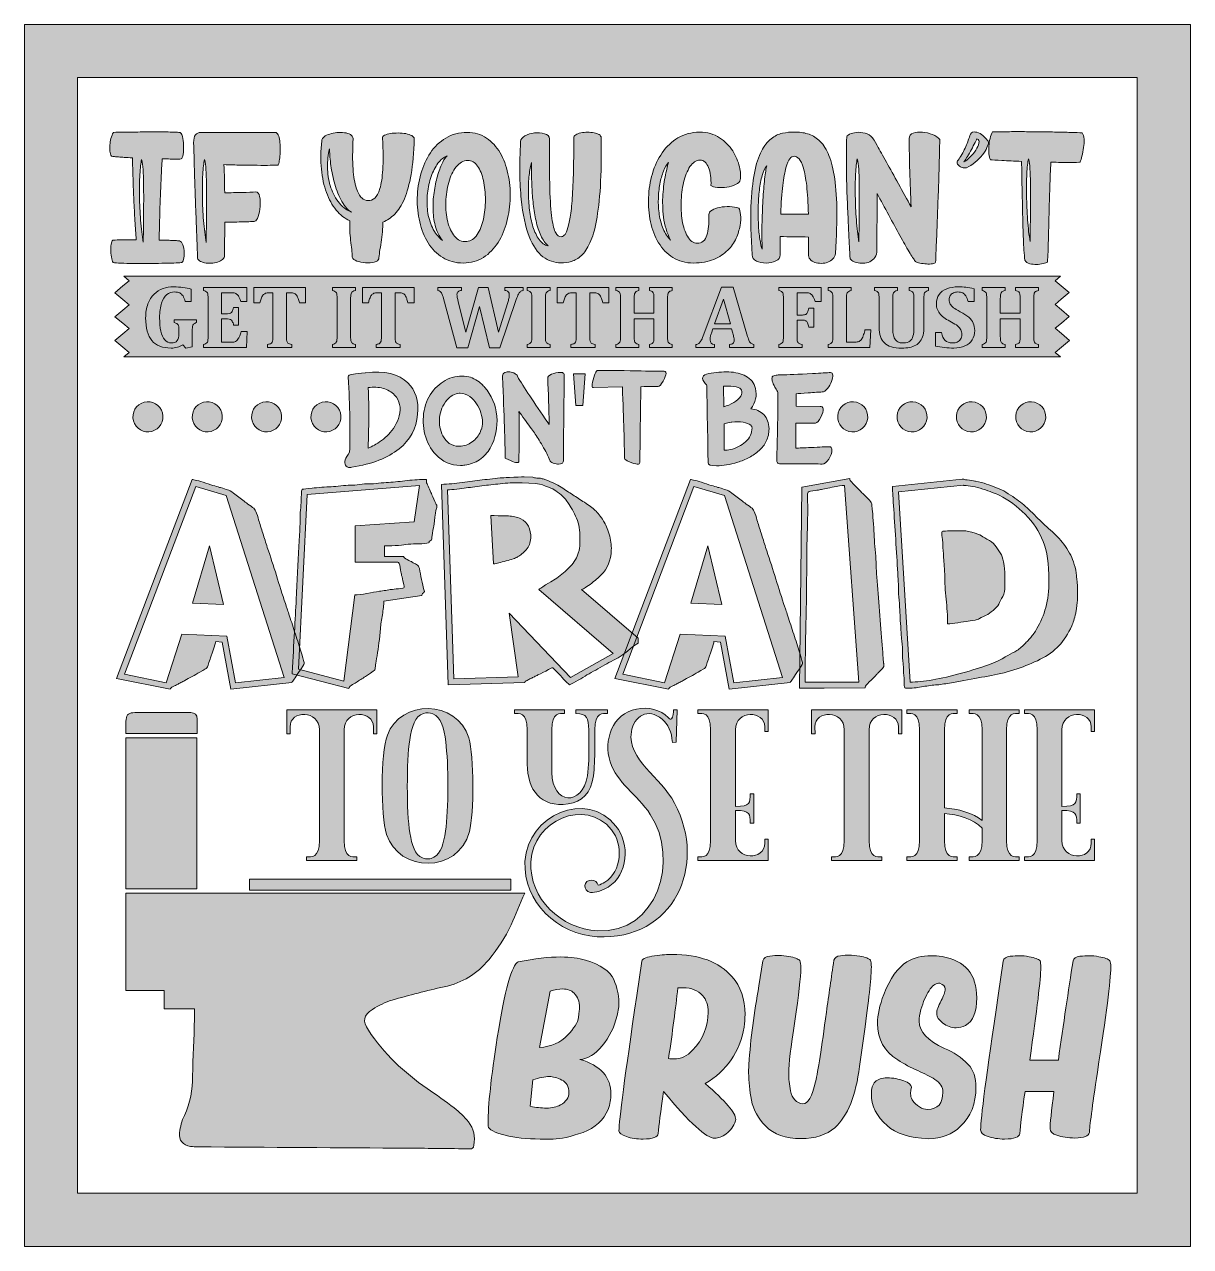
# Model space of a CAD drawing. Header units: inches. Extents: x 87 to 993, y -1015 to -65.
import ezdxf

# ---------------------------------------------------------------- set-up
doc = ezdxf.new("R2010")
doc.units = ezdxf.units.IN
doc.header["$MEASUREMENT"] = 0
doc.layers.add('Layer 1', color=7, linetype='Continuous')

# ---------------------------------------------------------------- blocks, each defined once
blk = doc.blocks.new('block 2')
at = {"layer": 'Layer 1', "true_color": 0xffffff}
h = blk.add_hatch(color=7, dxfattribs=at)
h.dxf.hatch_style = 2
h.paths.add_polyline_path([(168.1, -283.13), (163.23, -287.23), (157.11, -292.38), (163.23, -297.53), (168.1, -301.63), (163.23, -305.73), (157.11, -310.88), (163.23, -316.03), (168.1, -320.13), (164, -323.58), (891.76, -323.58), (887.66, -320.13), (892.54, -316.03), (898.8, -310.76), (892.54, -305.5), (887.66, -301.39), (892.54, -297.29), (898.66, -292.14), (892.54, -287), (887.66, -282.89), (892.53, -278.79), (898.66, -273.64), (892.53, -268.49), (887.66, -264.39), (891.76, -260.94), (164, -260.94), (168.1, -264.39), (163.23, -268.49), (156.97, -273.76), (163.23, -279.03)])
at = {"layer": 'Layer 1', "lineweight": 0}
blk.add_lwpolyline([(168.1, -283.13), (163.23, -287.23), (157.11, -292.38), (163.23, -297.53), (168.1, -301.63), (163.23, -305.73), (157.11, -310.88), (163.23, -316.03), (168.1, -320.13), (164, -323.58), (891.76, -323.58), (887.66, -320.13), (892.54, -316.03), (898.8, -310.76), (892.54, -305.5), (887.66, -301.39), (892.54, -297.29), (898.66, -292.14), (892.54, -287), (887.66, -282.89), (892.53, -278.79), (898.66, -273.64), (892.53, -268.49), (887.66, -264.39), (891.76, -260.94), (164, -260.94), (168.1, -264.39), (163.23, -268.49), (156.97, -273.76), (163.23, -279.03), (168.1, -283.13)], dxfattribs=at)
blk = doc.blocks.new('block 3')
at = {"layer": 'Layer 1', "true_color": 0xffffff}
h = blk.add_hatch(color=7, dxfattribs=at)
h.dxf.hatch_style = 2
edge = h.paths.add_edge_path()
edge.add_spline(control_points=[(567.68, -931.45), (562.73, -931.45), (558.35, -930.82), (554.53, -929.55), (550.72, -928.28), (548.81, -926.77), (548.81, -925.03), (548.81, -917.27), (553.43, -882.21), (562.66, -819.86), (562.66, -819.86), (566.47, -793.16), (566.47, -793.16), (567.28, -791.15), (570.59, -789.78), (576.41, -789.05), (582.23, -788.31), (586.75, -787.94), (589.96, -787.94), (611.1, -787.94), (626.69, -793.76), (636.72, -805.4), (643.41, -812.9), (646.76, -822.67), (646.76, -834.71), (646.76, -837.79), (646.56, -841.07), (646.16, -844.54), (642.68, -863.81), (632.58, -878.4), (615.85, -888.3), (631.64, -901.95), (639.54, -911.25), (639.54, -916.2), (639.54, -916.2), (639.33, -917.4), (639.33, -917.4), (637.86, -921.69), (635.49, -925), (632.21, -927.34), (628.93, -929.68), (625.95, -930.85), (623.28, -930.85), (616.72, -930.85), (603.47, -918.74), (583.53, -894.52), (581.13, -910.45), (579.72, -921.29), (579.32, -927.04), (579.05, -929.98), (575.17, -931.45), (567.68, -931.45)], knot_values=[0, 0, 0, 0, 1, 1, 1, 2, 2, 2, 3, 3, 3, 4, 4, 4, 5, 5, 5, 6, 6, 6, 7, 7, 7, 8, 8, 8, 9, 9, 9, 10, 10, 10, 11, 11, 11, 12, 12, 12, 13, 13, 13, 14, 14, 14, 15, 15, 15, 16, 16, 16, 17, 17, 17, 17], degree=3, periodic=1)
edge = h.paths.add_edge_path()
edge.add_spline(control_points=[(591.36, -869.23), (596.98, -869.23), (601.87, -866.96), (606.02, -862.41), (614.04, -853.98), (618.06, -844.14), (618.06, -832.9), (618.06, -827.42), (616.65, -823.14), (613.84, -820.06), (610.23, -815.91), (605.14, -813.84), (598.59, -813.84), (598.59, -813.84), (594.57, -814.04), (594.57, -814.04), (592.83, -829.83), (590.42, -848.09), (587.35, -868.83), (588.69, -869.1), (590.02, -869.23), (591.36, -869.23)], knot_values=[0, 0, 0, 0, 1, 1, 1, 2, 2, 2, 3, 3, 3, 4, 4, 4, 5, 5, 5, 6, 6, 6, 7, 7, 7, 7], degree=3, periodic=1)
h = blk.add_hatch(color=7, dxfattribs=at)
h.dxf.hatch_style = 2
edge = h.paths.add_edge_path()
edge.add_spline(control_points=[(497.63, -931.45), (497.63, -931.45), (487.59, -931.45), (487.59, -931.45), (477.02, -931.45), (467.93, -930.45), (460.3, -928.44), (452, -926.44), (447.58, -924.1), (447.05, -921.42), (447.05, -921.42), (447.05, -918.81), (447.05, -918.81), (447.05, -905.7), (449.46, -883.62), (454.28, -852.57), (460.16, -815.37), (465.58, -795.77), (470.53, -793.76), (483.24, -791.22), (494.28, -789.95), (503.65, -789.95), (511.14, -789.95), (517.5, -790.75), (522.72, -792.36), (534.63, -795.97), (541.95, -800.99), (544.7, -807.41), (547.44, -813.84), (548.81, -819.59), (548.81, -824.67), (548.81, -828.15), (548.34, -831.77), (547.41, -835.51), (545.13, -844.61), (541.25, -852.44), (535.77, -858.99), (530.28, -865.55), (524.53, -869.1), (518.5, -869.63), (534.56, -874.18), (542.59, -883.22), (542.59, -896.73), (542.59, -900.34), (541.85, -904.22), (540.38, -908.37), (537.04, -916.8), (530.55, -922.76), (520.91, -926.24), (511.28, -929.72), (503.52, -931.45), (497.63, -931.45)], knot_values=[0, 0, 0, 0, 1, 1, 1, 2, 2, 2, 3, 3, 3, 4, 4, 4, 5, 5, 5, 6, 6, 6, 7, 7, 7, 8, 8, 8, 9, 9, 9, 10, 10, 10, 11, 11, 11, 12, 12, 12, 13, 13, 13, 14, 14, 14, 15, 15, 15, 16, 16, 16, 17, 17, 17, 17], degree=3, periodic=1)
edge = h.paths.add_edge_path()
edge.add_spline(control_points=[(492.21, -907.37), (496.89, -907.37), (500.57, -906.56), (503.25, -904.96), (507.67, -902.42), (509.87, -899.21), (509.87, -895.33), (509.87, -890.64), (508.03, -887.4), (504.35, -885.59), (500.67, -883.78), (497.5, -882.88), (494.82, -882.88), (491.07, -882.88), (486.79, -883.75), (481.97, -885.49), (481.97, -885.49), (479.77, -905.96), (479.77, -905.96), (484.45, -906.9), (488.6, -907.37), (492.21, -907.37)], knot_values=[0, 0, 0, 0, 1, 1, 1, 2, 2, 2, 3, 3, 3, 4, 4, 4, 5, 5, 5, 6, 6, 6, 7, 7, 7, 7], degree=3, periodic=1)
edge = h.paths.add_edge_path()
edge.add_spline(control_points=[(486.99, -860.4), (496.23, -859.6), (503.45, -856.45), (508.67, -850.97), (513.89, -845.48), (516.76, -840.8), (517.3, -836.92), (517.83, -833.04), (518.1, -830.49), (518.1, -829.29), (518.1, -824.61), (516.7, -820.86), (513.89, -818.05), (511.75, -815.91), (508.8, -814.84), (505.06, -814.84), (502.25, -814.84), (499.04, -815.44), (495.42, -816.64), (495.42, -816.64), (486.99, -860.4), (486.99, -860.4)], knot_values=[0, 0, 0, 0, 1, 1, 1, 2, 2, 2, 3, 3, 3, 4, 4, 4, 5, 5, 5, 6, 6, 6, 7, 7, 7, 7], degree=3, periodic=1)
h = blk.add_hatch(color=7, dxfattribs=at)
h.dxf.hatch_style = 2
edge = h.paths.add_edge_path()
edge.add_spline(control_points=[(690.31, -931.05), (678.27, -931.05), (669.1, -927.84), (662.81, -921.42), (656.93, -915.53), (653.25, -908.81), (651.77, -901.25), (650.3, -893.69), (649.57, -886.63), (649.57, -880.07), (649.57, -880.07), (649.77, -873.45), (649.77, -873.45), (651.1, -853.38), (653.71, -833.04), (657.6, -812.43), (657.6, -812.43), (660.61, -792.96), (660.61, -792.96), (661.28, -790.82), (663.08, -789.58), (666.03, -789.25), (668.97, -788.91), (671.31, -788.75), (673.05, -788.75), (675.59, -788.75), (678.2, -789.02), (680.88, -789.55), (685.16, -790.35), (687.97, -791.42), (689.31, -792.76), (689.84, -793.83), (690.11, -795.77), (690.11, -798.58), (690.11, -805.67), (688.54, -819.42), (685.4, -839.83), (682.25, -860.23), (680.68, -873.52), (680.68, -879.67), (680.68, -884.49), (681.15, -889.24), (682.08, -893.92), (683.42, -900.08), (686.63, -903.49), (691.72, -904.16), (695.73, -904.16), (699.01, -898.4), (701.55, -886.89), (703.43, -878.87), (706.23, -860.87), (709.98, -832.9), (711.85, -819.39), (713.8, -805.94), (715.8, -792.56), (716.34, -790.42), (718.01, -789.22), (720.82, -788.95), (723.63, -788.68), (725.77, -788.54), (727.24, -788.54), (730.06, -788.54), (732.93, -788.81), (735.88, -789.35), (740.29, -790.02), (743.1, -791.09), (744.31, -792.56), (744.71, -793.5), (744.91, -795.3), (744.91, -797.98), (744.91, -804.67), (743.3, -820.06), (740.09, -844.14), (740.09, -844.14), (735.67, -875.05), (735.67, -875.05), (733, -897.53), (726.57, -913.39), (716.41, -922.62), (710.12, -928.24), (701.42, -931.05), (690.31, -931.05)], knot_values=[0, 0, 0, 0, 1, 1, 1, 2, 2, 2, 3, 3, 3, 4, 4, 4, 5, 5, 5, 6, 6, 6, 7, 7, 7, 8, 8, 8, 9, 9, 9, 10, 10, 10, 11, 11, 11, 12, 12, 12, 13, 13, 13, 14, 14, 14, 15, 15, 15, 16, 16, 16, 17, 17, 17, 18, 18, 18, 19, 19, 19, 20, 20, 20, 21, 21, 21, 22, 22, 22, 23, 23, 23, 24, 24, 24, 25, 25, 25, 26, 26, 26, 27, 27, 27, 27], degree=3, periodic=1)
h = blk.add_hatch(color=7, dxfattribs=at)
h.dxf.hatch_style = 2
edge = h.paths.add_edge_path()
edge.add_spline(control_points=[(789.26, -931.25), (774.68, -930.59), (763.97, -927.17), (757.15, -921.02), (748.99, -913.79), (744.9, -905.56), (744.9, -896.33), (744.9, -892.18), (745.91, -889.07), (747.92, -887), (749.92, -884.92), (753, -883.89), (757.15, -883.89), (761.83, -883.89), (766.15, -884.66), (770.1, -886.19), (774.04, -887.73), (776.02, -889.37), (776.02, -891.11), (776.02, -891.11), (775.82, -892.31), (775.82, -892.31), (775.55, -893.52), (775.41, -894.86), (775.41, -896.33), (775.41, -897.8), (775.82, -899.34), (776.62, -900.94), (780.1, -905.9), (784.11, -908.37), (788.66, -908.37), (796.56, -908.37), (800.5, -903.89), (800.5, -894.92), (800.5, -891.18), (798.43, -887.9), (794.28, -885.09), (790.67, -882.82), (786.22, -880.54), (780.93, -878.27), (775.65, -875.99), (770.46, -873.18), (765.38, -869.83), (754.94, -863.28), (749.72, -853.91), (749.72, -841.73), (749.72, -835.04), (751.33, -827.48), (754.54, -819.05), (759.49, -806.61), (765.51, -798.18), (772.6, -793.76), (777.82, -790.55), (784.11, -788.95), (791.47, -788.95), (794.15, -788.95), (796.96, -789.15), (799.9, -789.55), (817.83, -792.76), (826.8, -803.47), (826.8, -821.66), (826.8, -832.77), (823.92, -839.93), (818.17, -843.14), (815.49, -844.34), (813.08, -844.95), (810.94, -844.95), (807.06, -844.95), (803.58, -843.74), (800.5, -841.33), (800.5, -841.33), (796.89, -837.72), (796.89, -837.72), (796.09, -836.52), (795.69, -835.25), (795.69, -833.91), (795.69, -831.63), (796.82, -828.29), (799.1, -823.87), (801.24, -820.13), (802.31, -817.12), (802.31, -814.84), (802.31, -812.83), (800.91, -811.36), (798.09, -810.42), (798.09, -810.42), (797.09, -810.42), (797.09, -810.42), (794.68, -810.42), (792.24, -812.33), (789.77, -816.14), (787.29, -819.96), (785.18, -824.87), (783.44, -830.9), (782.51, -834.24), (782.04, -837.25), (782.04, -839.93), (782.04, -848.09), (788.59, -855.12), (801.71, -861), (808.8, -863.95), (814.95, -868.1), (820.17, -873.45), (824.19, -877.6), (826.19, -883.55), (826.19, -891.31), (826.19, -903.89), (822.11, -914.06), (813.95, -921.82), (807.66, -927.98), (799.43, -931.12), (789.26, -931.25)], knot_values=[0, 0, 0, 0, 1, 1, 1, 2, 2, 2, 3, 3, 3, 4, 4, 4, 5, 5, 5, 6, 6, 6, 7, 7, 7, 8, 8, 8, 9, 9, 9, 10, 10, 10, 11, 11, 11, 12, 12, 12, 13, 13, 13, 14, 14, 14, 15, 15, 15, 16, 16, 16, 17, 17, 17, 18, 18, 18, 19, 19, 19, 20, 20, 20, 21, 21, 21, 22, 22, 22, 23, 23, 23, 24, 24, 24, 25, 25, 25, 26, 26, 26, 27, 27, 27, 28, 28, 28, 29, 29, 29, 30, 30, 30, 31, 31, 31, 32, 32, 32, 33, 33, 33, 34, 34, 34, 35, 35, 35, 36, 36, 36, 37, 37, 37, 37], degree=3, periodic=1)
h = blk.add_hatch(color=7, dxfattribs=at)
h.dxf.hatch_style = 2
edge = h.paths.add_edge_path()
edge.add_spline(control_points=[(848.47, -931.45), (843.52, -931.45), (839.04, -930.72), (835.03, -929.25), (831.55, -928.18), (829.81, -926.5), (829.81, -924.23), (829.81, -916.33), (834.35, -881.55), (843.46, -819.86), (843.46, -819.86), (847.27, -793.16), (847.27, -793.16), (847.94, -791.02), (849.74, -789.78), (852.69, -789.45), (855.63, -789.12), (857.97, -788.95), (859.71, -788.95), (862.25, -788.95), (864.86, -789.22), (867.54, -789.75), (871.96, -790.55), (874.77, -791.62), (875.97, -792.96), (876.37, -793.9), (876.57, -795.64), (876.57, -798.18), (876.57, -806.61), (873.69, -830.63), (867.94, -870.24), (867.94, -870.24), (890.22, -870.03), (890.22, -870.03), (894.24, -841.8), (898.05, -816.11), (901.66, -792.96), (902.2, -790.95), (903.94, -789.78), (906.88, -789.45), (909.82, -789.12), (912.17, -788.95), (913.91, -788.95), (916.45, -788.95), (919.06, -789.22), (921.73, -789.75), (926.15, -790.42), (928.96, -791.49), (930.17, -792.96), (930.7, -793.63), (930.97, -795.3), (930.97, -797.98), (930.97, -808.15), (927.49, -835.31), (920.53, -879.47), (916.52, -906.77), (914.44, -922.36), (914.31, -926.24), (913.91, -929.18), (910.16, -930.65), (903.07, -930.65), (897.71, -930.65), (893.03, -929.92), (889.02, -928.44), (885.54, -927.37), (883.8, -925.77), (883.8, -923.63), (883.8, -919.61), (884.8, -909.91), (886.81, -894.52), (886.81, -894.52), (864.33, -894.52), (864.33, -894.52), (862.05, -910.31), (860.72, -921.15), (860.32, -927.04), (859.91, -929.98), (855.97, -931.45), (848.47, -931.45)], knot_values=[0, 0, 0, 0, 1, 1, 1, 2, 2, 2, 3, 3, 3, 4, 4, 4, 5, 5, 5, 6, 6, 6, 7, 7, 7, 8, 8, 8, 9, 9, 9, 10, 10, 10, 11, 11, 11, 12, 12, 12, 13, 13, 13, 14, 14, 14, 15, 15, 15, 16, 16, 16, 17, 17, 17, 18, 18, 18, 19, 19, 19, 20, 20, 20, 21, 21, 21, 22, 22, 22, 23, 23, 23, 24, 24, 24, 25, 25, 25, 26, 26, 26, 26], degree=3, periodic=1)
at = {"layer": 'Layer 1', "lineweight": 0}
for points, knots in [([(567.68, -931.45), (562.73, -931.45), (558.35, -930.82), (554.53, -929.55), (550.72, -928.28), (548.81, -926.77), (548.81, -925.03), (548.81, -917.27), (553.43, -882.21), (562.66, -819.86), (562.66, -819.86), (566.47, -793.16), (566.47, -793.16), (567.28, -791.15), (570.59, -789.78), (576.41, -789.05), (582.23, -788.31), (586.75, -787.94), (589.96, -787.94), (611.1, -787.94), (626.69, -793.76), (636.72, -805.4), (643.41, -812.9), (646.76, -822.67), (646.76, -834.71), (646.76, -837.79), (646.56, -841.07), (646.16, -844.54), (642.68, -863.81), (632.58, -878.4), (615.85, -888.3), (631.64, -901.95), (639.54, -911.25), (639.54, -916.2), (639.54, -916.2), (639.33, -917.4), (639.33, -917.4), (637.86, -921.69), (635.49, -925), (632.21, -927.34), (628.93, -929.68), (625.95, -930.85), (623.28, -930.85), (616.72, -930.85), (603.47, -918.74), (583.53, -894.52), (581.13, -910.45), (579.72, -921.29), (579.32, -927.04), (579.05, -929.98), (575.17, -931.45), (567.68, -931.45)], [0, 0, 0, 0, 1, 1, 1, 2, 2, 2, 3, 3, 3, 4, 4, 4, 5, 5, 5, 6, 6, 6, 7, 7, 7, 8, 8, 8, 9, 9, 9, 10, 10, 10, 11, 11, 11, 12, 12, 12, 13, 13, 13, 14, 14, 14, 15, 15, 15, 16, 16, 16, 17, 17, 17, 17]), ([(497.63, -931.45), (497.63, -931.45), (487.59, -931.45), (487.59, -931.45), (477.02, -931.45), (467.93, -930.45), (460.3, -928.44), (452, -926.44), (447.58, -924.1), (447.05, -921.42), (447.05, -921.42), (447.05, -918.81), (447.05, -918.81), (447.05, -905.7), (449.46, -883.62), (454.28, -852.57), (460.16, -815.37), (465.58, -795.77), (470.53, -793.76), (483.24, -791.22), (494.28, -789.95), (503.65, -789.95), (511.14, -789.95), (517.5, -790.75), (522.72, -792.36), (534.63, -795.97), (541.95, -800.99), (544.7, -807.41), (547.44, -813.84), (548.81, -819.59), (548.81, -824.67), (548.81, -828.15), (548.34, -831.77), (547.41, -835.51), (545.13, -844.61), (541.25, -852.44), (535.77, -858.99), (530.28, -865.55), (524.53, -869.1), (518.5, -869.63), (534.56, -874.18), (542.59, -883.22), (542.59, -896.73), (542.59, -900.34), (541.85, -904.22), (540.38, -908.37), (537.04, -916.8), (530.55, -922.76), (520.91, -926.24), (511.28, -929.72), (503.52, -931.45), (497.63, -931.45)], [0, 0, 0, 0, 1, 1, 1, 2, 2, 2, 3, 3, 3, 4, 4, 4, 5, 5, 5, 6, 6, 6, 7, 7, 7, 8, 8, 8, 9, 9, 9, 10, 10, 10, 11, 11, 11, 12, 12, 12, 13, 13, 13, 14, 14, 14, 15, 15, 15, 16, 16, 16, 17, 17, 17, 17]), ([(690.31, -931.05), (678.27, -931.05), (669.1, -927.84), (662.81, -921.42), (656.93, -915.53), (653.25, -908.81), (651.77, -901.25), (650.3, -893.69), (649.57, -886.63), (649.57, -880.07), (649.57, -880.07), (649.77, -873.45), (649.77, -873.45), (651.1, -853.38), (653.71, -833.04), (657.6, -812.43), (657.6, -812.43), (660.61, -792.96), (660.61, -792.96), (661.28, -790.82), (663.08, -789.58), (666.03, -789.25), (668.97, -788.91), (671.31, -788.75), (673.05, -788.75), (675.59, -788.75), (678.2, -789.02), (680.88, -789.55), (685.16, -790.35), (687.97, -791.42), (689.31, -792.76), (689.84, -793.83), (690.11, -795.77), (690.11, -798.58), (690.11, -805.67), (688.54, -819.42), (685.4, -839.83), (682.25, -860.23), (680.68, -873.52), (680.68, -879.67), (680.68, -884.49), (681.15, -889.24), (682.08, -893.92), (683.42, -900.08), (686.63, -903.49), (691.72, -904.16), (695.73, -904.16), (699.01, -898.4), (701.55, -886.89), (703.43, -878.87), (706.23, -860.87), (709.98, -832.9), (711.85, -819.39), (713.8, -805.94), (715.8, -792.56), (716.34, -790.42), (718.01, -789.22), (720.82, -788.95), (723.63, -788.68), (725.77, -788.54), (727.24, -788.54), (730.06, -788.54), (732.93, -788.81), (735.88, -789.35), (740.29, -790.02), (743.1, -791.09), (744.31, -792.56), (744.71, -793.5), (744.91, -795.3), (744.91, -797.98), (744.91, -804.67), (743.3, -820.06), (740.09, -844.14), (740.09, -844.14), (735.67, -875.05), (735.67, -875.05), (733, -897.53), (726.57, -913.39), (716.41, -922.62), (710.12, -928.24), (701.42, -931.05), (690.31, -931.05)], [0, 0, 0, 0, 1, 1, 1, 2, 2, 2, 3, 3, 3, 4, 4, 4, 5, 5, 5, 6, 6, 6, 7, 7, 7, 8, 8, 8, 9, 9, 9, 10, 10, 10, 11, 11, 11, 12, 12, 12, 13, 13, 13, 14, 14, 14, 15, 15, 15, 16, 16, 16, 17, 17, 17, 18, 18, 18, 19, 19, 19, 20, 20, 20, 21, 21, 21, 22, 22, 22, 23, 23, 23, 24, 24, 24, 25, 25, 25, 26, 26, 26, 27, 27, 27, 27]), ([(789.26, -931.25), (774.68, -930.59), (763.97, -927.17), (757.15, -921.02), (748.99, -913.79), (744.9, -905.56), (744.9, -896.33), (744.9, -892.18), (745.91, -889.07), (747.92, -887), (749.92, -884.92), (753, -883.89), (757.15, -883.89), (761.83, -883.89), (766.15, -884.66), (770.1, -886.19), (774.04, -887.73), (776.02, -889.37), (776.02, -891.11), (776.02, -891.11), (775.82, -892.31), (775.82, -892.31), (775.55, -893.52), (775.41, -894.86), (775.41, -896.33), (775.41, -897.8), (775.82, -899.34), (776.62, -900.94), (780.1, -905.9), (784.11, -908.37), (788.66, -908.37), (796.56, -908.37), (800.5, -903.89), (800.5, -894.92), (800.5, -891.18), (798.43, -887.9), (794.28, -885.09), (790.67, -882.82), (786.22, -880.54), (780.93, -878.27), (775.65, -875.99), (770.46, -873.18), (765.38, -869.83), (754.94, -863.28), (749.72, -853.91), (749.72, -841.73), (749.72, -835.04), (751.33, -827.48), (754.54, -819.05), (759.49, -806.61), (765.51, -798.18), (772.6, -793.76), (777.82, -790.55), (784.11, -788.95), (791.47, -788.95), (794.15, -788.95), (796.96, -789.15), (799.9, -789.55), (817.83, -792.76), (826.8, -803.47), (826.8, -821.66), (826.8, -832.77), (823.92, -839.93), (818.17, -843.14), (815.49, -844.34), (813.08, -844.95), (810.94, -844.95), (807.06, -844.95), (803.58, -843.74), (800.5, -841.33), (800.5, -841.33), (796.89, -837.72), (796.89, -837.72), (796.09, -836.52), (795.69, -835.25), (795.69, -833.91), (795.69, -831.63), (796.82, -828.29), (799.1, -823.87), (801.24, -820.13), (802.31, -817.12), (802.31, -814.84), (802.31, -812.83), (800.91, -811.36), (798.09, -810.42), (798.09, -810.42), (797.09, -810.42), (797.09, -810.42), (794.68, -810.42), (792.24, -812.33), (789.77, -816.14), (787.29, -819.96), (785.18, -824.87), (783.44, -830.9), (782.51, -834.24), (782.04, -837.25), (782.04, -839.93), (782.04, -848.09), (788.59, -855.12), (801.71, -861), (808.8, -863.95), (814.95, -868.1), (820.17, -873.45), (824.19, -877.6), (826.19, -883.55), (826.19, -891.31), (826.19, -903.89), (822.11, -914.06), (813.95, -921.82), (807.66, -927.98), (799.43, -931.12), (789.26, -931.25)], [0, 0, 0, 0, 1, 1, 1, 2, 2, 2, 3, 3, 3, 4, 4, 4, 5, 5, 5, 6, 6, 6, 7, 7, 7, 8, 8, 8, 9, 9, 9, 10, 10, 10, 11, 11, 11, 12, 12, 12, 13, 13, 13, 14, 14, 14, 15, 15, 15, 16, 16, 16, 17, 17, 17, 18, 18, 18, 19, 19, 19, 20, 20, 20, 21, 21, 21, 22, 22, 22, 23, 23, 23, 24, 24, 24, 25, 25, 25, 26, 26, 26, 27, 27, 27, 28, 28, 28, 29, 29, 29, 30, 30, 30, 31, 31, 31, 32, 32, 32, 33, 33, 33, 34, 34, 34, 35, 35, 35, 36, 36, 36, 37, 37, 37, 37]), ([(848.47, -931.45), (843.52, -931.45), (839.04, -930.72), (835.03, -929.25), (831.55, -928.18), (829.81, -926.5), (829.81, -924.23), (829.81, -916.33), (834.35, -881.55), (843.46, -819.86), (843.46, -819.86), (847.27, -793.16), (847.27, -793.16), (847.94, -791.02), (849.74, -789.78), (852.69, -789.45), (855.63, -789.12), (857.97, -788.95), (859.71, -788.95), (862.25, -788.95), (864.86, -789.22), (867.54, -789.75), (871.96, -790.55), (874.77, -791.62), (875.97, -792.96), (876.37, -793.9), (876.57, -795.64), (876.57, -798.18), (876.57, -806.61), (873.69, -830.63), (867.94, -870.24), (867.94, -870.24), (890.22, -870.03), (890.22, -870.03), (894.24, -841.8), (898.05, -816.11), (901.66, -792.96), (902.2, -790.95), (903.94, -789.78), (906.88, -789.45), (909.82, -789.12), (912.17, -788.95), (913.91, -788.95), (916.45, -788.95), (919.06, -789.22), (921.73, -789.75), (926.15, -790.42), (928.96, -791.49), (930.17, -792.96), (930.7, -793.63), (930.97, -795.3), (930.97, -797.98), (930.97, -808.15), (927.49, -835.31), (920.53, -879.47), (916.52, -906.77), (914.44, -922.36), (914.31, -926.24), (913.91, -929.18), (910.16, -930.65), (903.07, -930.65), (897.71, -930.65), (893.03, -929.92), (889.02, -928.44), (885.54, -927.37), (883.8, -925.77), (883.8, -923.63), (883.8, -919.61), (884.8, -909.91), (886.81, -894.52), (886.81, -894.52), (864.33, -894.52), (864.33, -894.52), (862.05, -910.31), (860.72, -921.15), (860.32, -927.04), (859.91, -929.98), (855.97, -931.45), (848.47, -931.45)], [0, 0, 0, 0, 1, 1, 1, 2, 2, 2, 3, 3, 3, 4, 4, 4, 5, 5, 5, 6, 6, 6, 7, 7, 7, 8, 8, 8, 9, 9, 9, 10, 10, 10, 11, 11, 11, 12, 12, 12, 13, 13, 13, 14, 14, 14, 15, 15, 15, 16, 16, 16, 17, 17, 17, 18, 18, 18, 19, 19, 19, 20, 20, 20, 21, 21, 21, 22, 22, 22, 23, 23, 23, 24, 24, 24, 25, 25, 25, 26, 26, 26, 26]), ([(486.99, -860.4), (496.23, -859.6), (503.45, -856.45), (508.67, -850.97), (513.89, -845.48), (516.76, -840.8), (517.3, -836.92), (517.83, -833.04), (518.1, -830.49), (518.1, -829.29), (518.1, -824.61), (516.7, -820.86), (513.89, -818.05), (511.75, -815.91), (508.8, -814.84), (505.06, -814.84), (502.25, -814.84), (499.04, -815.44), (495.42, -816.64), (495.42, -816.64), (486.99, -860.4), (486.99, -860.4)], [0, 0, 0, 0, 1, 1, 1, 2, 2, 2, 3, 3, 3, 4, 4, 4, 5, 5, 5, 6, 6, 6, 7, 7, 7, 7]), ([(591.36, -869.23), (596.98, -869.23), (601.87, -866.96), (606.02, -862.41), (614.04, -853.98), (618.06, -844.14), (618.06, -832.9), (618.06, -827.42), (616.65, -823.14), (613.84, -820.06), (610.23, -815.91), (605.14, -813.84), (598.59, -813.84), (598.59, -813.84), (594.57, -814.04), (594.57, -814.04), (592.83, -829.83), (590.42, -848.09), (587.35, -868.83), (588.69, -869.1), (590.02, -869.23), (591.36, -869.23)], [0, 0, 0, 0, 1, 1, 1, 2, 2, 2, 3, 3, 3, 4, 4, 4, 5, 5, 5, 6, 6, 6, 7, 7, 7, 7]), ([(492.21, -907.37), (496.89, -907.37), (500.57, -906.56), (503.25, -904.96), (507.67, -902.42), (509.87, -899.21), (509.87, -895.33), (509.87, -890.64), (508.03, -887.4), (504.35, -885.59), (500.67, -883.78), (497.5, -882.88), (494.82, -882.88), (491.07, -882.88), (486.79, -883.75), (481.97, -885.49), (481.97, -885.49), (479.77, -905.96), (479.77, -905.96), (484.45, -906.9), (488.6, -907.37), (492.21, -907.37)], [0, 0, 0, 0, 1, 1, 1, 2, 2, 2, 3, 3, 3, 4, 4, 4, 5, 5, 5, 6, 6, 6, 7, 7, 7, 7])]:
    blk.add_open_spline(points, degree=3, knots=knots, dxfattribs=at)
blk = doc.blocks.new('block 4')
at = {"layer": 'Layer 1', "true_color": 0xffffff}
h = blk.add_hatch(color=7, dxfattribs=at)
h.dxf.hatch_style = 2
edge = h.paths.add_edge_path()
edge.add_spline(control_points=[(992.95, -1015), (690.82, -1015), (389.05, -1015), (86.83, -1015), (86.83, -698.52), (86.83, -382.04), (86.83, -65.26), (388.8, -65.26), (690.69, -65.26), (992.95, -65.26), (992.95, -381.73), (992.95, -698.07), (992.95, -1015)], knot_values=[0, 0, 0, 0, 1, 1, 1, 2, 2, 2, 3, 3, 3, 4, 4, 4, 4], degree=3, periodic=1)
edge = h.paths.add_edge_path()
edge.add_spline(control_points=[(128.03, -106.46), (128.03, -395.83), (128.03, -684.64), (128.03, -973.62), (402.71, -973.62), (677.07, -973.62), (951.57, -973.62), (951.57, -684.41), (951.57, -395.48), (951.57, -106.46), (676.91, -106.46), (402.68, -106.46), (128.03, -106.46)], knot_values=[0, 0, 0, 0, 1, 1, 1, 2, 2, 2, 3, 3, 3, 4, 4, 4, 4], degree=3, periodic=1)
at = {"layer": 'Layer 1', "lineweight": 0}
for points in [[(992.95, -1015), (690.82, -1015), (389.05, -1015), (86.83, -1015), (86.83, -698.52), (86.83, -382.04), (86.83, -65.26), (388.8, -65.26), (690.69, -65.26), (992.95, -65.26), (992.95, -381.73), (992.95, -698.07), (992.95, -1015)], [(128.03, -106.46), (128.03, -395.83), (128.03, -684.64), (128.03, -973.62), (402.71, -973.62), (677.07, -973.62), (951.57, -973.62), (951.57, -684.41), (951.57, -395.48), (951.57, -106.46), (676.91, -106.46), (402.68, -106.46), (128.03, -106.46)]]:
    blk.add_open_spline(points, degree=3, knots=[0, 0, 0, 0, 1, 1, 1, 2, 2, 2, 3, 3, 3, 4, 4, 4, 4], dxfattribs=at)
blk = doc.blocks.new('block 6')
at = {"layer": 'Layer 1', "true_color": 0xffffff}
h = blk.add_hatch(color=7, dxfattribs=at)
h.dxf.hatch_style = 2
edge = h.paths.add_edge_path()
edge.add_spline(control_points=[(219.05, -830.24), (211.09, -830.24), (203.38, -830.24), (195.35, -830.24), (195.35, -825.39), (195.35, -820.89), (195.35, -816.06), (185.32, -816.06), (175.59, -816.06), (165.67, -816.06), (165.67, -790.69), (165.67, -765.65), (165.67, -740.43), (268.8, -740.43), (371.79, -740.43), (475.56, -740.43), (471.91, -748.89), (468.64, -756.99), (464.95, -764.89), (460.37, -774.7), (454.57, -783.77), (447.61, -792.09), (438.44, -803.06), (427.1, -810.13), (412.95, -813.16), (399.38, -816.07), (385.94, -819.65), (372.61, -823.52), (367.28, -825.07), (362.12, -827.74), (357.38, -830.68), (350.02, -835.24), (349.41, -839.61), (354.09, -846.83), (366.05, -865.21), (381.88, -879.69), (399.7, -892.17), (406.8, -897.14), (414.03, -901.95), (420.86, -907.27), (424.87, -910.39), (428.57, -914.09), (431.78, -918.04), (436.04, -923.29), (437.24, -929.55), (436.06, -936.3), (435.68, -938.45), (434.99, -939.11), (432.81, -939.07), (417.19, -938.83), (401.56, -938.66), (385.93, -938.56), (331.19, -938.2), (276.44, -937.88), (221.69, -937.52), (219.78, -937.51), (217.86, -937.42), (215.97, -937.15), (210.11, -936.29), (206.57, -932.36), (207.33, -926.47), (207.92, -921.94), (209.14, -917.3), (211.08, -913.18), (215.69, -903.39), (217.47, -893.23), (217.54, -882.46), (217.65, -867.74), (218.52, -853.04), (219.04, -838.33), (219.12, -835.82), (219.05, -833.31), (219.05, -830.24)], knot_values=[0, 0, 0, 0, 1, 1, 1, 2, 2, 2, 3, 3, 3, 4, 4, 4, 5, 5, 5, 6, 6, 6, 7, 7, 7, 8, 8, 8, 9, 9, 9, 10, 10, 10, 11, 11, 11, 12, 12, 12, 13, 13, 13, 14, 14, 14, 15, 15, 15, 16, 16, 16, 17, 17, 17, 18, 18, 18, 19, 19, 19, 20, 20, 20, 21, 21, 21, 22, 22, 22, 23, 23, 23, 24, 24, 24, 24], degree=3, periodic=1)
at = {"layer": 'Layer 1', "lineweight": 0}
blk.add_open_spline([(219.05, -830.24), (211.09, -830.24), (203.38, -830.24), (195.35, -830.24), (195.35, -825.39), (195.35, -820.89), (195.35, -816.06), (185.32, -816.06), (175.59, -816.06), (165.67, -816.06), (165.67, -790.69), (165.67, -765.65), (165.67, -740.43), (268.8, -740.43), (371.79, -740.43), (475.56, -740.43), (471.91, -748.89), (468.64, -756.99), (464.95, -764.89), (460.37, -774.7), (454.57, -783.77), (447.61, -792.09), (438.44, -803.06), (427.1, -810.13), (412.95, -813.16), (399.38, -816.07), (385.94, -819.65), (372.61, -823.52), (367.28, -825.07), (362.12, -827.74), (357.38, -830.68), (350.02, -835.24), (349.41, -839.61), (354.09, -846.83), (366.05, -865.21), (381.88, -879.69), (399.7, -892.17), (406.8, -897.14), (414.03, -901.95), (420.86, -907.27), (424.87, -910.39), (428.57, -914.09), (431.78, -918.04), (436.04, -923.29), (437.24, -929.55), (436.06, -936.3), (435.68, -938.45), (434.99, -939.11), (432.81, -939.07), (417.19, -938.83), (401.56, -938.66), (385.93, -938.56), (331.19, -938.2), (276.44, -937.88), (221.69, -937.52), (219.78, -937.51), (217.86, -937.42), (215.97, -937.15), (210.11, -936.29), (206.57, -932.36), (207.33, -926.47), (207.92, -921.94), (209.14, -917.3), (211.08, -913.18), (215.69, -903.39), (217.47, -893.23), (217.54, -882.46), (217.65, -867.74), (218.52, -853.04), (219.04, -838.33), (219.12, -835.82), (219.05, -833.31), (219.05, -830.24)], degree=3, knots=[0, 0, 0, 0, 1, 1, 1, 2, 2, 2, 3, 3, 3, 4, 4, 4, 5, 5, 5, 6, 6, 6, 7, 7, 7, 8, 8, 8, 9, 9, 9, 10, 10, 10, 11, 11, 11, 12, 12, 12, 13, 13, 13, 14, 14, 14, 15, 15, 15, 16, 16, 16, 17, 17, 17, 18, 18, 18, 19, 19, 19, 20, 20, 20, 21, 21, 21, 22, 22, 22, 23, 23, 23, 24, 24, 24, 24], dxfattribs=at)
blk = doc.blocks.new('block 7')
at = {"layer": 'Layer 1', "true_color": 0xffffff}
h = blk.add_hatch(color=7, dxfattribs=at)
h.dxf.hatch_style = 2
edge = h.paths.add_edge_path()
edge.add_spline(control_points=[(220.91, -737.04), (202.34, -737.04), (184.03, -737.04), (165.55, -737.04), (165.55, -697.88), (165.55, -658.9), (165.55, -619.68), (183.91, -619.68), (202.29, -619.68), (220.91, -619.68), (220.91, -658.69), (220.91, -697.74), (220.91, -737.04)], knot_values=[0, 0, 0, 0, 1, 1, 1, 2, 2, 2, 3, 3, 3, 4, 4, 4, 4], degree=3, periodic=1)
at = {"layer": 'Layer 1', "lineweight": 0}
blk.add_open_spline([(220.91, -737.04), (202.34, -737.04), (184.03, -737.04), (165.55, -737.04), (165.55, -697.88), (165.55, -658.9), (165.55, -619.68), (183.91, -619.68), (202.29, -619.68), (220.91, -619.68), (220.91, -658.69), (220.91, -697.74), (220.91, -737.04)], degree=3, knots=[0, 0, 0, 0, 1, 1, 1, 2, 2, 2, 3, 3, 3, 4, 4, 4, 4], dxfattribs=at)
blk = doc.blocks.new('block 8')
at = {"layer": 'Layer 1', "true_color": 0xffffff}
h = blk.add_hatch(color=7, dxfattribs=at)
h.dxf.hatch_style = 2
edge = h.paths.add_edge_path()
edge.add_spline(control_points=[(464.77, -729.61), (464.77, -732.55), (464.77, -735.15), (464.77, -738), (397.08, -738), (329.5, -738), (261.68, -738), (261.68, -735.31), (261.68, -732.56), (261.68, -729.61), (329.34, -729.61), (396.93, -729.61), (464.77, -729.61)], knot_values=[0, 0, 0, 0, 1, 1, 1, 2, 2, 2, 3, 3, 3, 4, 4, 4, 4], degree=3, periodic=1)
at = {"layer": 'Layer 1', "lineweight": 0}
blk.add_open_spline([(464.77, -729.61), (464.77, -732.55), (464.77, -735.15), (464.77, -738), (397.08, -738), (329.5, -738), (261.68, -738), (261.68, -735.31), (261.68, -732.56), (261.68, -729.61), (329.34, -729.61), (396.93, -729.61), (464.77, -729.61)], degree=3, knots=[0, 0, 0, 0, 1, 1, 1, 2, 2, 2, 3, 3, 3, 4, 4, 4, 4], dxfattribs=at)
blk = doc.blocks.new('block 9')
at = {"layer": 'Layer 1', "true_color": 0xffffff}
h = blk.add_hatch(color=7, dxfattribs=at)
h.dxf.hatch_style = 2
edge = h.paths.add_edge_path()
edge.add_spline(control_points=[(221.1, -616.31), (202.43, -616.31), (184.13, -616.31), (165.67, -616.31), (165.67, -612.62), (165.3, -608.9), (165.77, -605.29), (166.29, -601.3), (168.15, -600.1), (172.58, -600.07), (183.96, -600.02), (195.34, -600.05), (206.73, -600.05), (209.85, -600.05), (212.97, -600), (216.09, -600.07), (219.5, -600.14), (221.04, -601.7), (221.08, -605.11), (221.13, -608.73), (221.1, -612.35), (221.1, -616.31)], knot_values=[0, 0, 0, 0, 1, 1, 1, 2, 2, 2, 3, 3, 3, 4, 4, 4, 5, 5, 5, 6, 6, 6, 7, 7, 7, 7], degree=3, periodic=1)
at = {"layer": 'Layer 1', "lineweight": 0}
blk.add_open_spline([(221.1, -616.31), (202.43, -616.31), (184.13, -616.31), (165.67, -616.31), (165.67, -612.62), (165.3, -608.9), (165.77, -605.29), (166.29, -601.3), (168.15, -600.1), (172.58, -600.07), (183.96, -600.02), (195.34, -600.05), (206.73, -600.05), (209.85, -600.05), (212.97, -600), (216.09, -600.07), (219.5, -600.14), (221.04, -601.7), (221.08, -605.11), (221.13, -608.73), (221.1, -612.35), (221.1, -616.31)], degree=3, knots=[0, 0, 0, 0, 1, 1, 1, 2, 2, 2, 3, 3, 3, 4, 4, 4, 5, 5, 5, 6, 6, 6, 7, 7, 7, 7], dxfattribs=at)
blk = doc.blocks.new('block 5')
at = {"layer": 'Layer 1'}
for name in ['block 9', 'block 7', 'block 8', 'block 6']:
    blk.add_blockref(name, (0, 0), dxfattribs=at)
blk = doc.blocks.new('block 10')
at = {"layer": 'Layer 1', "true_color": 0xffffff}
h = blk.add_hatch(color=7, dxfattribs=at)
h.dxf.hatch_style = 2
edge = h.paths.add_edge_path()
edge.add_spline(control_points=[(207.34, -233.47), (208.53, -233.76), (209.41, -234.83), (210.01, -236.65), (210.6, -238.48), (210.92, -240.41), (210.97, -242.43), (211.02, -244.46), (210.85, -246.28), (210.45, -247.91), (210.06, -249.54), (209.46, -250.36), (208.67, -250.36), (207.49, -250.46), (205.54, -250.56), (202.82, -250.66), (200.1, -250.75), (197.02, -250.83), (193.56, -250.88), (190.1, -250.93), (186.42, -250.97), (182.52, -251.03), (178.62, -251.07), (174.89, -251.07), (171.33, -251.03), (167.78, -250.97), (164.62, -250.9), (161.85, -250.8), (159.09, -250.7), (157.06, -250.56), (155.78, -250.36), (155.18, -249.37), (154.71, -247.89), (154.37, -245.91), (154.02, -243.94), (153.85, -241.99), (153.85, -240.06), (153.85, -238.13), (154.02, -236.46), (154.37, -235.02), (154.71, -233.59), (155.23, -232.87), (155.92, -232.87), (157.8, -232.78), (160, -232.73), (162.52, -232.73), (165.04, -232.73), (168.76, -232.73), (173.71, -232.73), (173.31, -227.98), (172.96, -223), (172.67, -217.76), (172.37, -212.53), (172.1, -207.17), (171.85, -201.69), (171.61, -196.2), (171.38, -190.67), (171.19, -185.09), (170.99, -179.51), (170.84, -174.1), (170.74, -168.87), (168.27, -168.77), (166.17, -168.67), (164.44, -168.57), (162.72, -168.47), (161.23, -168.37), (160, -168.27), (158.76, -168.18), (157.7, -168.08), (156.81, -167.98), (155.92, -167.88), (155.13, -167.78), (154.44, -167.68), (153.85, -166.59), (153.45, -165.29), (153.26, -163.75), (153.06, -162.22), (153.04, -160.62), (153.18, -158.94), (153.33, -157.26), (153.63, -155.55), (154.07, -153.83), (154.52, -152.1), (155.13, -150.54), (155.92, -149.16), (158.39, -149.06), (161.85, -148.99), (166.3, -148.94), (170.74, -148.89), (175.48, -148.84), (180.52, -148.79), (185.56, -148.74), (190.45, -148.74), (195.19, -148.79), (199.93, -148.84), (203.83, -148.96), (206.9, -149.16), (208.18, -149.16), (209.09, -150.2), (209.64, -152.27), (210.18, -154.34), (210.48, -156.64), (210.53, -159.16), (210.58, -161.68), (210.43, -164.03), (210.08, -166.2), (209.73, -168.37), (209.27, -169.56), (208.67, -169.75), (207.98, -169.85), (207.29, -169.9), (206.6, -169.9), (205.91, -169.9), (205.04, -169.9), (204.01, -169.9), (202.97, -169.9), (201.64, -169.88), (200.01, -169.83), (198.38, -169.78), (196.32, -169.75), (193.86, -169.75), (193.56, -174.4), (193.29, -179.36), (193.04, -184.65), (192.79, -189.93), (192.57, -195.31), (192.38, -200.8), (192.18, -206.28), (192, -211.76), (191.86, -217.24), (191.71, -222.72), (191.58, -227.94), (191.49, -232.87), (193.76, -232.87), (195.66, -232.9), (197.19, -232.95), (198.72, -233), (200.05, -233.05), (201.19, -233.1), (202.33, -233.15), (203.36, -233.2), (204.3, -233.24), (205.24, -233.3), (206.25, -233.37), (207.34, -233.47)], knot_values=[0, 0, 0, 0, 1, 1, 1, 2, 2, 2, 3, 3, 3, 4, 4, 4, 5, 5, 5, 6, 6, 6, 7, 7, 7, 8, 8, 8, 9, 9, 9, 10, 10, 10, 11, 11, 11, 12, 12, 12, 13, 13, 13, 14, 14, 14, 15, 15, 15, 16, 16, 16, 17, 17, 17, 18, 18, 18, 19, 19, 19, 20, 20, 20, 21, 21, 21, 22, 22, 22, 23, 23, 23, 24, 24, 24, 25, 25, 25, 26, 26, 26, 27, 27, 27, 28, 28, 28, 29, 29, 29, 30, 30, 30, 31, 31, 31, 32, 32, 32, 33, 33, 33, 34, 34, 34, 35, 35, 35, 36, 36, 36, 37, 37, 37, 38, 38, 38, 39, 39, 39, 40, 40, 40, 41, 41, 41, 42, 42, 42, 43, 43, 43, 44, 44, 44, 45, 45, 45, 46, 46, 46, 47, 47, 47, 48, 48, 48, 48], degree=3, periodic=1)
edge = h.paths.add_edge_path()
edge.add_spline(control_points=[(179.19, -234.5), (179.19, -232.23), (179.21, -229.2), (179.26, -225.39), (179.31, -221.59), (179.36, -217.46), (179.41, -213.02), (179.46, -208.58), (179.48, -203.98), (179.48, -199.24), (179.48, -194.5), (179.43, -190.13), (179.34, -186.13), (179.24, -182.13), (179.06, -178.7), (178.82, -175.83), (178.57, -172.96), (178.25, -171.09), (177.86, -170.2), (177.26, -172.87), (176.82, -176.77), (176.52, -181.9), (176.22, -187.04), (176.13, -192.67), (176.22, -198.79), (176.32, -204.92), (176.62, -211.15), (177.11, -217.46), (177.61, -223.79), (178.3, -229.47), (179.19, -234.5)], knot_values=[0, 0, 0, 0, 1, 1, 1, 2, 2, 2, 3, 3, 3, 4, 4, 4, 5, 5, 5, 6, 6, 6, 7, 7, 7, 8, 8, 8, 9, 9, 9, 10, 10, 10, 10], degree=3, periodic=1)
h = blk.add_hatch(color=7, dxfattribs=at)
h.dxf.hatch_style = 2
edge = h.paths.add_edge_path()
edge.add_spline(control_points=[(281.87, -149.16), (282.76, -149.16), (283.47, -149.78), (284.02, -151.01), (284.56, -152.25), (284.95, -153.78), (285.2, -155.6), (285.45, -157.43), (285.57, -159.41), (285.57, -161.53), (285.57, -163.66), (285.5, -165.66), (285.35, -167.53), (285.2, -169.41), (284.98, -171.01), (284.68, -172.35), (284.39, -173.68), (284.04, -174.4), (283.65, -174.5), (282.56, -174.59), (280.61, -174.67), (277.79, -174.72), (274.98, -174.77), (271.65, -174.77), (267.79, -174.72), (263.94, -174.67), (259.77, -174.62), (255.27, -174.57), (250.78, -174.52), (246.31, -174.4), (241.86, -174.2), (242.06, -177.95), (242.18, -181.51), (242.23, -184.87), (242.28, -188.23), (242.36, -191.98), (242.46, -196.13), (247, -196.03), (251.52, -195.93), (256.01, -195.83), (260.51, -195.74), (264.09, -195.59), (266.76, -195.39), (268.14, -195.39), (269.08, -196.57), (269.57, -198.94), (270.06, -201.31), (270.21, -203.91), (270.02, -206.72), (269.82, -209.54), (269.32, -212.13), (268.53, -214.5), (267.74, -216.87), (266.85, -218.11), (265.87, -218.21), (265.17, -218.31), (264.04, -218.4), (262.46, -218.5), (260.88, -218.6), (259.03, -218.68), (256.9, -218.73), (254.78, -218.78), (252.46, -218.8), (249.94, -218.8), (247.42, -218.8), (244.92, -218.8), (242.46, -218.8), (242.46, -220.08), (242.46, -221.91), (242.46, -224.28), (242.46, -226.65), (242.43, -229.12), (242.38, -231.69), (242.33, -234.26), (242.31, -236.73), (242.31, -239.1), (242.31, -241.47), (242.31, -243.3), (242.31, -244.58), (242.31, -245.87), (241.81, -246.95), (240.83, -247.84), (239.84, -248.73), (238.55, -249.42), (236.97, -249.91), (235.39, -250.41), (233.69, -250.7), (231.86, -250.8), (230.03, -250.9), (228.33, -250.78), (226.75, -250.43), (225.17, -250.09), (223.86, -249.57), (222.82, -248.88), (221.79, -248.19), (221.27, -247.25), (221.27, -246.06), (221.27, -245.17), (221.22, -243.3), (221.12, -240.43), (221.02, -237.57), (220.9, -234.11), (220.75, -230.06), (220.6, -226.01), (220.43, -221.49), (220.23, -216.5), (220.03, -211.51), (219.83, -206.45), (219.64, -201.31), (219.44, -196.18), (219.27, -191.14), (219.12, -186.2), (218.97, -181.26), (218.84, -176.77), (218.75, -172.72), (218.65, -168.67), (218.55, -165.29), (218.45, -162.57), (218.35, -159.85), (218.3, -158.1), (218.3, -157.31), (218.3, -154.34), (218.75, -152.25), (219.64, -151.01), (220.53, -149.78), (222.06, -149.16), (224.23, -149.16), (224.23, -149.16), (281.87, -149.16), (281.87, -149.16)], knot_values=[0, 0, 0, 0, 1, 1, 1, 2, 2, 2, 3, 3, 3, 4, 4, 4, 5, 5, 5, 6, 6, 6, 7, 7, 7, 8, 8, 8, 9, 9, 9, 10, 10, 10, 11, 11, 11, 12, 12, 12, 13, 13, 13, 14, 14, 14, 15, 15, 15, 16, 16, 16, 17, 17, 17, 18, 18, 18, 19, 19, 19, 20, 20, 20, 21, 21, 21, 22, 22, 22, 23, 23, 23, 24, 24, 24, 25, 25, 25, 26, 26, 26, 27, 27, 27, 28, 28, 28, 29, 29, 29, 30, 30, 30, 31, 31, 31, 32, 32, 32, 33, 33, 33, 34, 34, 34, 35, 35, 35, 36, 36, 36, 37, 37, 37, 38, 38, 38, 39, 39, 39, 40, 40, 40, 41, 41, 41, 42, 42, 42, 43, 43, 43, 43], degree=3, periodic=1)
edge = h.paths.add_edge_path()
edge.add_spline(control_points=[(228.08, -234.65), (228.08, -232.38), (228.11, -229.34), (228.16, -225.54), (228.21, -221.74), (228.25, -217.59), (228.3, -213.09), (228.35, -208.6), (228.38, -204.01), (228.38, -199.31), (228.38, -194.62), (228.33, -190.25), (228.23, -186.2), (228.13, -182.15), (227.96, -178.7), (227.71, -175.83), (227.46, -172.96), (227.14, -171.09), (226.75, -170.2), (226.16, -172.87), (225.71, -176.79), (225.42, -181.98), (225.12, -187.16), (225.02, -192.82), (225.12, -198.94), (225.22, -205.07), (225.51, -211.29), (226.01, -217.61), (226.5, -223.94), (227.19, -229.61), (228.08, -234.65)], knot_values=[0, 0, 0, 0, 1, 1, 1, 2, 2, 2, 3, 3, 3, 4, 4, 4, 5, 5, 5, 6, 6, 6, 7, 7, 7, 8, 8, 8, 9, 9, 9, 10, 10, 10, 10], degree=3, periodic=1)
h = blk.add_hatch(color=7, dxfattribs=at)
h.dxf.hatch_style = 2
edge = h.paths.add_edge_path()
edge.add_spline(control_points=[(364.99, -153.75), (364.89, -152.77), (365.46, -151.97), (366.69, -151.38), (367.93, -150.79), (369.46, -150.34), (371.29, -150.05), (373.11, -149.75), (375.11, -149.6), (377.29, -149.6), (379.46, -149.6), (381.46, -149.78), (383.29, -150.12), (385.12, -150.47), (386.64, -150.99), (387.88, -151.68), (389.12, -152.37), (389.73, -153.16), (389.73, -154.05), (389.44, -164.92), (388.62, -174.15), (387.29, -181.76), (385.96, -189.36), (384.23, -195.68), (382.1, -200.72), (379.98, -205.76), (377.48, -209.71), (374.62, -212.57), (371.75, -215.44), (368.69, -217.52), (365.43, -218.8), (365.43, -221.17), (365.29, -223.74), (364.99, -226.5), (364.69, -229.27), (364.35, -231.96), (363.95, -234.58), (363.56, -237.2), (363.19, -239.64), (362.84, -241.91), (362.49, -244.19), (362.27, -246.01), (362.17, -247.4), (361.88, -248.58), (360.69, -249.42), (358.62, -249.91), (356.54, -250.41), (354.27, -250.58), (351.8, -250.43), (349.33, -250.28), (347.08, -249.84), (345.06, -249.1), (343.04, -248.36), (341.87, -247.4), (341.58, -246.21), (341.38, -242.46), (340.96, -238.06), (340.32, -233.02), (339.68, -227.98), (339.45, -222.95), (339.65, -217.91), (335.7, -216.03), (332.17, -213.22), (329.06, -209.46), (325.95, -205.71), (323.43, -201.17), (321.5, -195.83), (319.57, -190.5), (318.26, -184.45), (317.57, -177.68), (316.88, -170.92), (316.98, -163.58), (317.87, -155.68), (317.87, -154.49), (318.46, -153.46), (319.65, -152.57), (320.83, -151.68), (322.29, -150.96), (324.02, -150.42), (325.75, -149.88), (327.63, -149.51), (329.65, -149.31), (331.67, -149.11), (333.6, -149.14), (335.43, -149.38), (337.26, -149.63), (338.81, -150.12), (340.1, -150.86), (341.38, -151.6), (342.12, -152.62), (342.32, -153.9), (341.73, -163.38), (341.68, -171.24), (342.17, -177.46), (342.66, -183.68), (343.5, -188.62), (344.69, -192.28), (345.88, -195.93), (347.28, -198.5), (348.91, -199.98), (350.54, -201.46), (352.25, -202.2), (354.03, -202.2), (355.8, -202.2), (357.48, -201.54), (359.06, -200.2), (360.64, -198.87), (361.98, -196.4), (363.06, -192.79), (364.15, -189.19), (364.89, -184.25), (365.29, -177.98), (365.68, -171.71), (365.58, -163.63), (364.99, -153.75)], knot_values=[0, 0, 0, 0, 1, 1, 1, 2, 2, 2, 3, 3, 3, 4, 4, 4, 5, 5, 5, 6, 6, 6, 7, 7, 7, 8, 8, 8, 9, 9, 9, 10, 10, 10, 11, 11, 11, 12, 12, 12, 13, 13, 13, 14, 14, 14, 15, 15, 15, 16, 16, 16, 17, 17, 17, 18, 18, 18, 19, 19, 19, 20, 20, 20, 21, 21, 21, 22, 22, 22, 23, 23, 23, 24, 24, 24, 25, 25, 25, 26, 26, 26, 27, 27, 27, 28, 28, 28, 29, 29, 29, 30, 30, 30, 31, 31, 31, 32, 32, 32, 33, 33, 33, 34, 34, 34, 35, 35, 35, 36, 36, 36, 37, 37, 37, 38, 38, 38, 38], degree=3, periodic=1)
edge = h.paths.add_edge_path()
edge.add_spline(control_points=[(323.8, -161.9), (322.71, -166.45), (322.22, -171.21), (322.32, -176.2), (322.41, -181.19), (323.13, -185.95), (324.46, -190.5), (325.8, -195.04), (327.82, -199.17), (330.54, -202.87), (333.25, -206.57), (336.69, -209.37), (340.84, -211.24), (337.58, -208.97), (334.86, -205.68), (332.69, -201.39), (330.51, -197.09), (328.78, -192.5), (327.5, -187.61), (326.22, -182.72), (325.3, -177.95), (324.76, -173.31), (324.22, -168.67), (323.9, -164.86), (323.8, -161.9)], knot_values=[0, 0, 0, 0, 1, 1, 1, 2, 2, 2, 3, 3, 3, 4, 4, 4, 5, 5, 5, 6, 6, 6, 7, 7, 7, 8, 8, 8, 8], degree=3, periodic=1)
h = blk.add_hatch(color=7, dxfattribs=at)
h.dxf.hatch_style = 2
edge = h.paths.add_edge_path()
edge.add_spline(control_points=[(430.92, -149.16), (436.65, -149.16), (441.64, -150.62), (445.89, -153.53), (450.13, -156.44), (453.64, -160.27), (456.41, -165.01), (459.17, -169.75), (461.22, -175.16), (462.56, -181.24), (463.89, -187.31), (464.49, -193.51), (464.34, -199.83), (464.19, -206.16), (463.32, -212.35), (461.74, -218.43), (460.16, -224.5), (457.87, -229.94), (454.85, -234.73), (451.84, -239.52), (448.06, -243.37), (443.52, -246.28), (438.97, -249.2), (433.74, -250.66), (427.81, -250.66), (421.69, -250.66), (416.35, -249.22), (411.81, -246.36), (407.26, -243.49), (403.51, -239.69), (400.55, -234.95), (397.59, -230.21), (395.39, -224.8), (393.96, -218.73), (392.52, -212.65), (391.88, -206.43), (392.03, -200.06), (392.18, -193.68), (393.12, -187.46), (394.84, -181.39), (396.57, -175.31), (399.04, -169.88), (402.25, -165.09), (405.46, -160.3), (409.46, -156.44), (414.26, -153.53), (419.04, -150.62), (424.6, -149.16), (430.92, -149.16)], knot_values=[0, 0, 0, 0, 1, 1, 1, 2, 2, 2, 3, 3, 3, 4, 4, 4, 5, 5, 5, 6, 6, 6, 7, 7, 7, 8, 8, 8, 9, 9, 9, 10, 10, 10, 11, 11, 11, 12, 12, 12, 13, 13, 13, 14, 14, 14, 15, 15, 15, 16, 16, 16, 16], degree=3, periodic=1)
edge = h.paths.add_edge_path()
edge.add_spline(control_points=[(415.22, -167.38), (412.65, -168.37), (410.3, -170.3), (408.18, -173.16), (406.05, -176.03), (404.3, -179.46), (402.92, -183.46), (401.54, -187.46), (400.57, -191.81), (400.03, -196.5), (399.49, -201.19), (399.51, -205.81), (400.1, -210.35), (400.7, -214.9), (401.93, -219.17), (403.81, -223.17), (405.68, -227.17), (408.3, -230.5), (411.66, -233.17), (408.99, -229.81), (407.12, -225.96), (406.03, -221.61), (404.94, -217.27), (404.38, -212.75), (404.33, -208.06), (404.28, -203.37), (404.62, -198.75), (405.36, -194.2), (406.11, -189.66), (407.04, -185.51), (408.18, -181.76), (409.31, -178), (410.52, -174.84), (411.81, -172.27), (413.09, -169.71), (414.23, -168.08), (415.22, -167.38)], knot_values=[0, 0, 0, 0, 1, 1, 1, 2, 2, 2, 3, 3, 3, 4, 4, 4, 5, 5, 5, 6, 6, 6, 7, 7, 7, 8, 8, 8, 9, 9, 9, 10, 10, 10, 11, 11, 11, 12, 12, 12, 12], degree=3, periodic=1)
edge = h.paths.add_edge_path()
edge.add_spline(control_points=[(430.48, -233.91), (433.74, -233.62), (436.45, -231.84), (438.63, -228.58), (440.8, -225.32), (442.41, -221.34), (443.44, -216.65), (444.48, -211.96), (445, -206.92), (445, -201.54), (445, -196.15), (444.51, -191.19), (443.52, -186.64), (442.53, -182.1), (441, -178.33), (438.93, -175.31), (436.85, -172.3), (434.33, -170.84), (431.37, -170.94), (427.81, -171.04), (424.78, -172.72), (422.26, -175.98), (419.74, -179.24), (417.81, -183.24), (416.48, -187.98), (415.14, -192.72), (414.4, -197.86), (414.26, -203.39), (414.11, -208.92), (414.6, -213.98), (415.74, -218.58), (416.87, -223.17), (418.65, -226.95), (421.07, -229.91), (423.49, -232.87), (426.63, -234.21), (430.48, -233.91)], knot_values=[0, 0, 0, 0, 1, 1, 1, 2, 2, 2, 3, 3, 3, 4, 4, 4, 5, 5, 5, 6, 6, 6, 7, 7, 7, 8, 8, 8, 9, 9, 9, 10, 10, 10, 11, 11, 11, 12, 12, 12, 12], degree=3, periodic=1)
h = blk.add_hatch(color=7, dxfattribs=at)
h.dxf.hatch_style = 2
edge = h.paths.add_edge_path()
edge.add_spline(control_points=[(534.94, -153.31), (535.23, -168.03), (535.03, -180.64), (534.34, -191.16), (533.65, -201.69), (532.64, -210.53), (531.31, -217.69), (529.97, -224.85), (528.29, -230.6), (526.27, -234.95), (524.24, -239.3), (522.02, -242.6), (519.6, -244.88), (517.18, -247.15), (514.61, -248.65), (511.9, -249.4), (509.18, -250.14), (506.39, -250.51), (503.52, -250.51), (498.59, -250.51), (493.99, -248.93), (489.74, -245.77), (485.5, -242.6), (481.94, -237.35), (479.08, -229.99), (476.21, -222.63), (474.14, -212.95), (472.85, -200.94), (471.57, -188.94), (471.42, -174.05), (472.41, -156.27), (472.41, -154.49), (473.52, -153.01), (475.74, -151.83), (477.97, -150.64), (480.43, -149.9), (483.15, -149.6), (485.87, -149.31), (488.44, -149.51), (490.86, -150.2), (493.28, -150.89), (494.63, -152.17), (494.93, -154.05), (494.73, -169.95), (494.78, -182.84), (495.08, -192.72), (495.38, -202.6), (495.92, -210.3), (496.71, -215.83), (497.5, -221.37), (498.49, -225.15), (499.67, -227.17), (500.86, -229.2), (502.24, -230.21), (503.82, -230.21), (504.61, -230.21), (505.43, -229.84), (506.27, -229.1), (507.11, -228.36), (507.9, -226.95), (508.64, -224.87), (509.38, -222.8), (510.07, -219.96), (510.71, -216.35), (511.35, -212.75), (511.9, -208.08), (512.34, -202.35), (512.79, -196.62), (513.13, -189.76), (513.38, -181.76), (513.62, -173.75), (513.7, -164.32), (513.6, -153.46), (513.6, -152.47), (514.12, -151.65), (515.16, -151.01), (516.19, -150.37), (517.53, -149.88), (519.16, -149.53), (520.79, -149.18), (522.51, -149.01), (524.34, -149.01), (526.17, -149.01), (527.87, -149.16), (529.46, -149.45), (531.03, -149.75), (532.34, -150.22), (533.38, -150.86), (534.42, -151.51), (534.94, -152.32), (534.94, -153.31)], knot_values=[0, 0, 0, 0, 1, 1, 1, 2, 2, 2, 3, 3, 3, 4, 4, 4, 5, 5, 5, 6, 6, 6, 7, 7, 7, 8, 8, 8, 9, 9, 9, 10, 10, 10, 11, 11, 11, 12, 12, 12, 13, 13, 13, 14, 14, 14, 15, 15, 15, 16, 16, 16, 17, 17, 17, 18, 18, 18, 19, 19, 19, 20, 20, 20, 21, 21, 21, 22, 22, 22, 23, 23, 23, 24, 24, 24, 25, 25, 25, 26, 26, 26, 27, 27, 27, 28, 28, 28, 29, 29, 29, 30, 30, 30, 30], degree=3, periodic=1)
edge = h.paths.add_edge_path()
edge.add_spline(control_points=[(480.86, -172.42), (480.06, -175.09), (479.45, -178.45), (479, -182.5), (478.56, -186.55), (478.36, -190.87), (478.41, -195.46), (478.46, -200.06), (478.76, -204.72), (479.3, -209.46), (479.84, -214.2), (480.73, -218.53), (481.97, -222.43), (483.2, -226.33), (484.78, -229.64), (486.71, -232.36), (488.63, -235.07), (491.03, -236.73), (493.89, -237.32), (491.62, -235.44), (489.69, -232.8), (488.11, -229.39), (486.53, -225.98), (485.27, -222.18), (484.34, -217.98), (483.4, -213.79), (482.68, -209.42), (482.19, -204.87), (481.69, -200.33), (481.35, -195.96), (481.15, -191.76), (480.95, -187.56), (480.86, -183.76), (480.86, -180.35), (480.86, -176.94), (480.86, -174.3), (480.86, -172.42)], knot_values=[0, 0, 0, 0, 1, 1, 1, 2, 2, 2, 3, 3, 3, 4, 4, 4, 5, 5, 5, 6, 6, 6, 7, 7, 7, 8, 8, 8, 9, 9, 9, 10, 10, 10, 11, 11, 11, 12, 12, 12, 12], degree=3, periodic=1)
h = blk.add_hatch(color=7, dxfattribs=at)
h.dxf.hatch_style = 2
edge = h.paths.add_edge_path()
edge.add_spline(control_points=[(641.91, -207.98), (642.6, -208.97), (643.07, -210.7), (643.32, -213.17), (643.57, -215.64), (643.42, -218.45), (642.88, -221.61), (642.33, -224.78), (641.32, -228.06), (639.84, -231.47), (638.36, -234.87), (636.18, -237.99), (633.32, -240.8), (630.45, -243.62), (626.85, -245.96), (622.5, -247.84), (618.16, -249.72), (612.87, -250.66), (606.65, -250.66), (600.52, -250.66), (595.21, -249.22), (590.72, -246.36), (586.22, -243.49), (582.52, -239.67), (579.61, -234.87), (576.69, -230.09), (574.59, -224.65), (573.31, -218.58), (572.03, -212.5), (571.51, -206.28), (571.75, -199.91), (572, -193.53), (573.01, -187.31), (574.79, -181.24), (576.57, -175.16), (579.11, -169.73), (582.42, -164.94), (585.73, -160.15), (589.81, -156.3), (594.65, -153.38), (599.49, -150.47), (605.07, -149.01), (611.39, -149.01), (617.51, -149.01), (622.7, -150.44), (626.95, -153.31), (631.19, -156.17), (634.6, -159.6), (637.17, -163.6), (639.74, -167.61), (641.49, -171.68), (642.43, -175.83), (643.37, -179.98), (643.59, -183.38), (643.1, -186.05), (642.7, -187.53), (641.49, -188.77), (639.47, -189.76), (637.44, -190.75), (635.17, -191.41), (632.65, -191.76), (630.13, -192.11), (627.69, -192.18), (625.32, -191.98), (622.95, -191.78), (621.27, -191.24), (620.28, -190.35), (620.38, -187.68), (620.28, -185.14), (619.98, -182.72), (619.69, -180.3), (619.17, -178.2), (618.43, -176.42), (617.69, -174.64), (616.77, -173.24), (615.69, -172.2), (614.6, -171.16), (613.32, -170.64), (611.83, -170.64), (608.77, -170.74), (606.15, -172.45), (603.98, -175.76), (601.81, -179.06), (600.15, -183.16), (599.02, -188.05), (597.88, -192.94), (597.24, -198.2), (597.09, -203.83), (596.94, -209.46), (597.34, -214.65), (598.28, -219.39), (599.22, -224.13), (600.72, -228.04), (602.8, -231.1), (604.87, -234.16), (607.54, -235.54), (610.8, -235.25), (612.67, -235.05), (614.15, -234.23), (615.24, -232.8), (616.33, -231.37), (617.12, -229.59), (617.61, -227.47), (618.11, -225.34), (618.4, -223), (618.5, -220.43), (618.6, -217.86), (618.65, -215.39), (618.65, -213.02), (618.65, -211.74), (619.47, -210.6), (621.1, -209.61), (622.73, -208.63), (624.75, -207.88), (627.17, -207.39), (629.59, -206.9), (632.13, -206.7), (634.8, -206.8), (637.47, -206.9), (639.84, -207.29), (641.91, -207.98)], knot_values=[0, 0, 0, 0, 1, 1, 1, 2, 2, 2, 3, 3, 3, 4, 4, 4, 5, 5, 5, 6, 6, 6, 7, 7, 7, 8, 8, 8, 9, 9, 9, 10, 10, 10, 11, 11, 11, 12, 12, 12, 13, 13, 13, 14, 14, 14, 15, 15, 15, 16, 16, 16, 17, 17, 17, 18, 18, 18, 19, 19, 19, 20, 20, 20, 21, 21, 21, 22, 22, 22, 23, 23, 23, 24, 24, 24, 25, 25, 25, 26, 26, 26, 27, 27, 27, 28, 28, 28, 29, 29, 29, 30, 30, 30, 31, 31, 31, 32, 32, 32, 33, 33, 33, 34, 34, 34, 35, 35, 35, 36, 36, 36, 37, 37, 37, 38, 38, 38, 39, 39, 39, 40, 40, 40, 40], degree=3, periodic=1)
edge = h.paths.add_edge_path()
edge.add_spline(control_points=[(587.24, -172.42), (585.76, -174.1), (584.45, -176.42), (583.31, -179.39), (582.18, -182.35), (581.26, -185.66), (580.57, -189.31), (579.88, -192.97), (579.48, -196.85), (579.39, -200.94), (579.29, -205.04), (579.53, -209.07), (580.13, -213.02), (580.72, -216.97), (581.73, -220.68), (583.16, -224.13), (584.59, -227.59), (586.5, -230.5), (588.87, -232.87), (586, -227.24), (584.2, -221.32), (583.46, -215.09), (582.72, -208.87), (582.54, -202.94), (582.94, -197.31), (583.33, -191.68), (584, -186.64), (584.94, -182.2), (585.88, -177.76), (586.65, -174.5), (587.24, -172.42)], knot_values=[0, 0, 0, 0, 1, 1, 1, 2, 2, 2, 3, 3, 3, 4, 4, 4, 5, 5, 5, 6, 6, 6, 7, 7, 7, 8, 8, 8, 9, 9, 9, 10, 10, 10, 10], degree=3, periodic=1)
h = blk.add_hatch(color=7, dxfattribs=at)
h.dxf.hatch_style = 2
edge = h.paths.add_edge_path()
edge.add_spline(control_points=[(685.03, -148.86), (688.68, -148.86), (692.12, -149.31), (695.33, -150.2), (698.54, -151.08), (701.5, -152.77), (704.22, -155.23), (706.93, -157.7), (709.28, -161.11), (711.26, -165.46), (713.23, -169.81), (714.81, -175.48), (716, -182.5), (717.18, -189.51), (717.87, -197.98), (718.07, -207.91), (718.27, -217.84), (717.92, -229.61), (717.03, -243.25), (716.84, -244.93), (716.19, -246.34), (715.11, -247.47), (714.02, -248.61), (712.69, -249.47), (711.11, -250.06), (709.53, -250.66), (707.82, -250.95), (706, -250.95), (704.17, -250.95), (702.49, -250.68), (700.96, -250.14), (699.42, -249.59), (698.19, -248.8), (697.25, -247.77), (696.31, -246.73), (695.89, -245.37), (695.99, -243.69), (696.09, -241.91), (696.14, -239.69), (696.14, -237.02), (696.14, -234.36), (696.14, -232.18), (696.14, -230.5), (692.78, -230.41), (689.1, -230.33), (685.1, -230.28), (681.1, -230.23), (677.42, -230.16), (674.06, -230.06), (674.06, -230.06), (674.06, -244.28), (674.06, -244.28), (674.06, -246.36), (672.93, -247.94), (670.66, -249.03), (668.38, -250.11), (665.86, -250.66), (663.1, -250.66), (660.33, -250.66), (657.84, -250.14), (655.62, -249.1), (653.4, -248.06), (652.28, -246.51), (652.28, -244.43), (651.29, -229.81), (651, -217.32), (651.39, -206.95), (651.79, -196.57), (652.68, -187.83), (654.06, -180.72), (655.44, -173.61), (657.25, -167.95), (659.47, -163.75), (661.69, -159.56), (664.19, -156.34), (666.95, -154.12), (669.72, -151.9), (672.66, -150.47), (675.77, -149.82), (678.88, -149.18), (681.97, -148.86), (685.03, -148.86)], knot_values=[0, 0, 0, 0, 1, 1, 1, 2, 2, 2, 3, 3, 3, 4, 4, 4, 5, 5, 5, 6, 6, 6, 7, 7, 7, 8, 8, 8, 9, 9, 9, 10, 10, 10, 11, 11, 11, 12, 12, 12, 13, 13, 13, 14, 14, 14, 15, 15, 15, 16, 16, 16, 17, 17, 17, 18, 18, 18, 19, 19, 19, 20, 20, 20, 21, 21, 21, 22, 22, 22, 23, 23, 23, 24, 24, 24, 25, 25, 25, 26, 26, 26, 27, 27, 27, 27], degree=3, periodic=1)
edge = h.paths.add_edge_path()
edge.add_spline(control_points=[(660.14, -239.99), (659.84, -234.16), (659.77, -227.89), (659.91, -221.17), (660.06, -214.45), (660.31, -208.01), (660.65, -201.83), (661, -195.66), (661.44, -190.18), (661.99, -185.39), (662.53, -180.6), (663.1, -177.16), (663.69, -175.09), (662.21, -176.77), (661, -179.29), (660.06, -182.65), (659.12, -186), (658.41, -189.78), (657.91, -193.98), (657.42, -198.18), (657.12, -202.6), (657.02, -207.24), (656.93, -211.89), (656.97, -216.33), (657.17, -220.58), (657.37, -224.83), (657.74, -228.68), (658.28, -232.13), (658.83, -235.59), (659.44, -238.21), (660.14, -239.99)], knot_values=[0, 0, 0, 0, 1, 1, 1, 2, 2, 2, 3, 3, 3, 4, 4, 4, 5, 5, 5, 6, 6, 6, 7, 7, 7, 8, 8, 8, 9, 9, 9, 10, 10, 10, 10], degree=3, periodic=1)
edge = h.paths.add_edge_path()
edge.add_spline(control_points=[(695.99, -212.72), (695.79, -203.83), (695.35, -196.5), (694.66, -190.72), (693.97, -184.94), (693.13, -180.35), (692.14, -176.94), (691.15, -173.53), (690.02, -171.14), (688.73, -169.75), (687.45, -168.37), (686.16, -167.68), (684.88, -167.68), (683.79, -167.68), (682.71, -168.32), (681.62, -169.6), (680.53, -170.89), (679.52, -173.21), (678.58, -176.57), (677.64, -179.93), (676.81, -184.55), (676.06, -190.42), (675.32, -196.3), (674.81, -203.74), (674.51, -212.72), (674.51, -212.72), (695.99, -212.72), (695.99, -212.72)], knot_values=[0, 0, 0, 0, 1, 1, 1, 2, 2, 2, 3, 3, 3, 4, 4, 4, 5, 5, 5, 6, 6, 6, 7, 7, 7, 8, 8, 8, 9, 9, 9, 9], degree=3, periodic=1)
h = blk.add_hatch(color=7, dxfattribs=at)
h.dxf.hatch_style = 2
edge = h.paths.add_edge_path()
edge.add_spline(control_points=[(774.37, -153.9), (774.37, -151.83), (775.41, -150.42), (777.49, -149.68), (779.56, -148.94), (781.93, -148.69), (784.6, -148.94), (787.27, -149.18), (789.91, -149.82), (792.52, -150.86), (795.14, -151.9), (796.99, -153.16), (798.08, -154.64), (798.08, -155.83), (798.03, -158.4), (797.93, -162.35), (797.84, -166.3), (797.71, -171.09), (797.56, -176.72), (797.42, -182.35), (797.22, -188.52), (796.97, -195.24), (796.72, -201.96), (796.48, -208.65), (796.23, -215.32), (795.98, -221.98), (795.73, -228.36), (795.49, -234.43), (795.24, -240.51), (795.02, -245.72), (794.82, -250.06), (794.62, -250.66), (793.81, -251.05), (792.38, -251.25), (790.95, -251.45), (789.36, -251.49), (787.64, -251.4), (785.91, -251.3), (784.25, -251.07), (782.67, -250.73), (781.09, -250.38), (780.01, -250.01), (779.41, -249.62), (779.41, -249.52), (779.36, -249.47), (779.26, -249.47), (779.26, -249.47), (778.97, -249.17), (778.97, -249.17), (777.88, -247.89), (776.3, -245.47), (774.23, -241.91), (772.15, -238.36), (769.76, -234.13), (767.04, -229.24), (764.32, -224.35), (761.43, -219.07), (758.37, -213.39), (755.31, -207.71), (752.3, -202.11), (749.33, -196.57), (749.43, -203.88), (749.43, -211.22), (749.33, -218.58), (749.23, -225.94), (749.19, -233.22), (749.19, -240.43), (749.19, -242.8), (748.67, -244.75), (747.63, -246.28), (746.59, -247.82), (745.28, -248.95), (743.7, -249.69), (742.12, -250.43), (740.42, -250.83), (738.59, -250.88), (736.76, -250.93), (735.08, -250.75), (733.55, -250.36), (732.02, -249.97), (730.74, -249.37), (729.7, -248.58), (728.66, -247.79), (728.19, -246.85), (728.29, -245.77), (728.19, -244.19), (728.05, -241.42), (727.85, -237.47), (727.65, -233.52), (727.43, -228.85), (727.18, -223.47), (726.93, -218.08), (726.66, -212.2), (726.37, -205.83), (726.07, -199.46), (725.85, -193.12), (725.7, -186.79), (725.55, -180.47), (725.48, -174.4), (725.48, -168.57), (725.48, -162.74), (725.58, -157.66), (725.77, -153.31), (725.68, -152.32), (726.39, -151.43), (727.92, -150.64), (729.45, -149.85), (731.28, -149.36), (733.41, -149.16), (735.53, -148.96), (737.75, -149.16), (740.07, -149.75), (742.39, -150.34), (744.3, -151.53), (745.78, -153.31), (746.27, -153.9), (747.5, -155.95), (749.48, -159.46), (751.46, -162.96), (753.85, -167.26), (756.67, -172.35), (759.48, -177.44), (762.57, -183.02), (765.93, -189.09), (769.29, -195.16), (772.6, -201.17), (775.86, -207.09), (775.36, -197.81), (774.99, -188.55), (774.75, -179.31), (774.5, -170.08), (774.37, -161.6), (774.37, -153.9)], knot_values=[0, 0, 0, 0, 1, 1, 1, 2, 2, 2, 3, 3, 3, 4, 4, 4, 5, 5, 5, 6, 6, 6, 7, 7, 7, 8, 8, 8, 9, 9, 9, 10, 10, 10, 11, 11, 11, 12, 12, 12, 13, 13, 13, 14, 14, 14, 15, 15, 15, 16, 16, 16, 17, 17, 17, 18, 18, 18, 19, 19, 19, 20, 20, 20, 21, 21, 21, 22, 22, 22, 23, 23, 23, 24, 24, 24, 25, 25, 25, 26, 26, 26, 27, 27, 27, 28, 28, 28, 29, 29, 29, 30, 30, 30, 31, 31, 31, 32, 32, 32, 33, 33, 33, 34, 34, 34, 35, 35, 35, 36, 36, 36, 37, 37, 37, 38, 38, 38, 39, 39, 39, 40, 40, 40, 41, 41, 41, 42, 42, 42, 43, 43, 43, 44, 44, 44, 44], degree=3, periodic=1)
edge = h.paths.add_edge_path()
edge.add_spline(control_points=[(735.26, -234.21), (735.26, -231.94), (735.28, -228.9), (735.33, -225.1), (735.38, -221.29), (735.43, -217.15), (735.48, -212.65), (735.53, -208.16), (735.55, -203.56), (735.55, -198.87), (735.55, -194.18), (735.5, -189.81), (735.41, -185.76), (735.31, -181.71), (735.13, -178.25), (734.89, -175.38), (734.64, -172.52), (734.32, -170.64), (733.92, -169.75), (733.33, -172.42), (732.91, -176.35), (732.66, -181.53), (732.42, -186.72), (732.34, -192.38), (732.44, -198.5), (732.54, -204.62), (732.81, -210.85), (733.26, -217.17), (733.7, -223.49), (734.37, -229.17), (735.26, -234.21)], knot_values=[0, 0, 0, 0, 1, 1, 1, 2, 2, 2, 3, 3, 3, 4, 4, 4, 5, 5, 5, 6, 6, 6, 7, 7, 7, 8, 8, 8, 9, 9, 9, 10, 10, 10, 10], degree=3, periodic=1)
h = blk.add_hatch(color=7, dxfattribs=at)
h.dxf.hatch_style = 2
edge = h.paths.add_edge_path()
edge.add_spline(control_points=[(835.86, -156.71), (835.96, -157.7), (835.59, -159.11), (834.75, -160.94), (833.91, -162.77), (832.73, -164.67), (831.2, -166.64), (829.67, -168.62), (827.81, -170.52), (825.64, -172.35), (823.47, -174.18), (821.2, -175.58), (818.82, -176.57), (818.13, -176.87), (817.27, -176.89), (816.23, -176.64), (815.19, -176.4), (814.26, -175.98), (813.42, -175.38), (812.58, -174.79), (811.98, -174.08), (811.64, -173.24), (811.29, -172.4), (811.51, -171.53), (812.3, -170.64), (813.29, -169.36), (814.26, -167.93), (815.19, -166.35), (816.13, -164.77), (816.97, -163.14), (817.71, -161.46), (818.46, -159.78), (819.14, -158.1), (819.79, -156.42), (820.43, -154.74), (821, -153.16), (821.49, -151.68), (822.08, -149.8), (823.14, -148.84), (824.68, -148.79), (826.21, -148.74), (827.76, -149.18), (829.34, -150.12), (830.92, -151.06), (832.36, -152.2), (833.64, -153.53), (834.92, -154.86), (835.67, -155.93), (835.86, -156.71)], knot_values=[0, 0, 0, 0, 1, 1, 1, 2, 2, 2, 3, 3, 3, 4, 4, 4, 5, 5, 5, 6, 6, 6, 7, 7, 7, 8, 8, 8, 9, 9, 9, 10, 10, 10, 11, 11, 11, 12, 12, 12, 13, 13, 13, 14, 14, 14, 15, 15, 15, 16, 16, 16, 16], degree=3, periodic=1)
edge = h.paths.add_edge_path()
edge.add_spline(control_points=[(816.9, -171.98), (818.18, -171.38), (819.71, -170.22), (821.49, -168.49), (823.27, -166.77), (824.77, -164.92), (826.01, -162.94), (827.25, -160.96), (828.06, -159.14), (828.46, -157.46), (828.85, -155.78), (828.36, -154.64), (826.97, -154.05), (826.48, -155.14), (825.76, -156.57), (824.83, -158.34), (823.89, -160.12), (822.9, -161.95), (821.86, -163.83), (820.82, -165.7), (819.84, -167.41), (818.9, -168.94), (817.96, -170.47), (817.29, -171.48), (816.9, -171.98)], knot_values=[0, 0, 0, 0, 1, 1, 1, 2, 2, 2, 3, 3, 3, 4, 4, 4, 5, 5, 5, 6, 6, 6, 7, 7, 7, 8, 8, 8, 8], degree=3, periodic=1)
h = blk.add_hatch(color=7, dxfattribs=at)
h.dxf.hatch_style = 2
edge = h.paths.add_edge_path()
edge.add_spline(control_points=[(908.61, -149.45), (909.6, -150.64), (910.15, -152.29), (910.24, -154.42), (910.34, -156.54), (910.22, -158.74), (909.87, -161.01), (909.53, -163.29), (909.08, -165.46), (908.54, -167.53), (908, -169.6), (907.58, -171.19), (907.28, -172.27), (906, -172.47), (903.26, -172.57), (899.06, -172.57), (894.86, -172.57), (889.99, -172.47), (884.46, -172.27), (884.07, -178.3), (883.77, -184.82), (883.57, -191.83), (883.37, -198.85), (883.18, -205.83), (882.98, -212.8), (882.78, -219.76), (882.61, -226.48), (882.46, -232.95), (882.32, -239.42), (882.09, -245.08), (881.8, -249.91), (881.1, -250.21), (879.97, -250.58), (878.39, -251.03), (876.81, -251.47), (875.1, -251.72), (873.28, -251.77), (871.45, -251.82), (869.69, -251.62), (868.02, -251.17), (866.33, -250.73), (865.05, -249.82), (864.16, -248.43), (863.67, -243.69), (863.3, -238.26), (863.05, -232.13), (862.8, -226.01), (862.61, -219.56), (862.46, -212.8), (862.31, -206.03), (862.16, -199.14), (862.01, -192.13), (861.87, -185.11), (861.74, -178.3), (861.65, -171.68), (855.91, -171.48), (850.83, -171.26), (846.38, -171.01), (841.94, -170.77), (838.98, -170.55), (837.49, -170.35), (836.9, -169.26), (836.51, -167.78), (836.31, -165.9), (836.11, -164.03), (836.09, -162.05), (836.23, -159.97), (836.38, -157.9), (836.68, -155.85), (837.12, -153.83), (837.57, -151.8), (838.18, -150.1), (838.98, -148.71), (840.65, -148.71), (843.25, -148.69), (846.75, -148.64), (850.26, -148.59), (854.24, -148.57), (858.68, -148.57), (863.13, -148.57), (867.87, -148.59), (872.91, -148.64), (877.94, -148.69), (882.76, -148.76), (887.35, -148.86), (891.95, -148.96), (896.12, -149.06), (899.87, -149.16), (903.63, -149.26), (906.54, -149.36), (908.61, -149.45)], knot_values=[0, 0, 0, 0, 1, 1, 1, 2, 2, 2, 3, 3, 3, 4, 4, 4, 5, 5, 5, 6, 6, 6, 7, 7, 7, 8, 8, 8, 9, 9, 9, 10, 10, 10, 11, 11, 11, 12, 12, 12, 13, 13, 13, 14, 14, 14, 15, 15, 15, 16, 16, 16, 17, 17, 17, 18, 18, 18, 19, 19, 19, 20, 20, 20, 21, 21, 21, 22, 22, 22, 23, 23, 23, 24, 24, 24, 25, 25, 25, 26, 26, 26, 27, 27, 27, 28, 28, 28, 29, 29, 29, 30, 30, 30, 30], degree=3, periodic=1)
edge = h.paths.add_edge_path()
edge.add_spline(control_points=[(868.31, -234.06), (868.31, -231.79), (868.34, -228.75), (868.39, -224.95), (868.44, -221.15), (868.48, -217), (868.54, -212.5), (868.58, -208.01), (868.61, -203.41), (868.61, -198.72), (868.61, -194.03), (868.56, -189.66), (868.46, -185.61), (868.36, -181.56), (868.19, -178.1), (867.94, -175.24), (867.69, -172.37), (867.37, -170.49), (866.98, -169.6), (866.39, -172.27), (865.97, -176.2), (865.72, -181.39), (865.47, -186.57), (865.4, -192.23), (865.5, -198.35), (865.59, -204.48), (865.87, -210.7), (866.31, -217.02), (866.76, -223.34), (867.42, -229.02), (868.31, -234.06)], knot_values=[0, 0, 0, 0, 1, 1, 1, 2, 2, 2, 3, 3, 3, 4, 4, 4, 5, 5, 5, 6, 6, 6, 7, 7, 7, 8, 8, 8, 9, 9, 9, 10, 10, 10, 10], degree=3, periodic=1)
at = {"layer": 'Layer 1', "lineweight": 0}
for points, knots in [([(207.34, -233.47), (208.53, -233.76), (209.41, -234.83), (210.01, -236.65), (210.6, -238.48), (210.92, -240.41), (210.97, -242.43), (211.02, -244.46), (210.85, -246.28), (210.45, -247.91), (210.06, -249.54), (209.46, -250.36), (208.67, -250.36), (207.49, -250.46), (205.54, -250.56), (202.82, -250.66), (200.1, -250.75), (197.02, -250.83), (193.56, -250.88), (190.1, -250.93), (186.42, -250.97), (182.52, -251.03), (178.62, -251.07), (174.89, -251.07), (171.33, -251.03), (167.78, -250.97), (164.62, -250.9), (161.85, -250.8), (159.09, -250.7), (157.06, -250.56), (155.78, -250.36), (155.18, -249.37), (154.71, -247.89), (154.37, -245.91), (154.02, -243.94), (153.85, -241.99), (153.85, -240.06), (153.85, -238.13), (154.02, -236.46), (154.37, -235.02), (154.71, -233.59), (155.23, -232.87), (155.92, -232.87), (157.8, -232.78), (160, -232.73), (162.52, -232.73), (165.04, -232.73), (168.76, -232.73), (173.71, -232.73), (173.31, -227.98), (172.96, -223), (172.67, -217.76), (172.37, -212.53), (172.1, -207.17), (171.85, -201.69), (171.61, -196.2), (171.38, -190.67), (171.19, -185.09), (170.99, -179.51), (170.84, -174.1), (170.74, -168.87), (168.27, -168.77), (166.17, -168.67), (164.44, -168.57), (162.72, -168.47), (161.23, -168.37), (160, -168.27), (158.76, -168.18), (157.7, -168.08), (156.81, -167.98), (155.92, -167.88), (155.13, -167.78), (154.44, -167.68), (153.85, -166.59), (153.45, -165.29), (153.26, -163.75), (153.06, -162.22), (153.04, -160.62), (153.18, -158.94), (153.33, -157.26), (153.63, -155.55), (154.07, -153.83), (154.52, -152.1), (155.13, -150.54), (155.92, -149.16), (158.39, -149.06), (161.85, -148.99), (166.3, -148.94), (170.74, -148.89), (175.48, -148.84), (180.52, -148.79), (185.56, -148.74), (190.45, -148.74), (195.19, -148.79), (199.93, -148.84), (203.83, -148.96), (206.9, -149.16), (208.18, -149.16), (209.09, -150.2), (209.64, -152.27), (210.18, -154.34), (210.48, -156.64), (210.53, -159.16), (210.58, -161.68), (210.43, -164.03), (210.08, -166.2), (209.73, -168.37), (209.27, -169.56), (208.67, -169.75), (207.98, -169.85), (207.29, -169.9), (206.6, -169.9), (205.91, -169.9), (205.04, -169.9), (204.01, -169.9), (202.97, -169.9), (201.64, -169.88), (200.01, -169.83), (198.38, -169.78), (196.32, -169.75), (193.86, -169.75), (193.56, -174.4), (193.29, -179.36), (193.04, -184.65), (192.79, -189.93), (192.57, -195.31), (192.38, -200.8), (192.18, -206.28), (192, -211.76), (191.86, -217.24), (191.71, -222.72), (191.58, -227.94), (191.49, -232.87), (193.76, -232.87), (195.66, -232.9), (197.19, -232.95), (198.72, -233), (200.05, -233.05), (201.19, -233.1), (202.33, -233.15), (203.36, -233.2), (204.3, -233.24), (205.24, -233.3), (206.25, -233.37), (207.34, -233.47)], [0, 0, 0, 0, 1, 1, 1, 2, 2, 2, 3, 3, 3, 4, 4, 4, 5, 5, 5, 6, 6, 6, 7, 7, 7, 8, 8, 8, 9, 9, 9, 10, 10, 10, 11, 11, 11, 12, 12, 12, 13, 13, 13, 14, 14, 14, 15, 15, 15, 16, 16, 16, 17, 17, 17, 18, 18, 18, 19, 19, 19, 20, 20, 20, 21, 21, 21, 22, 22, 22, 23, 23, 23, 24, 24, 24, 25, 25, 25, 26, 26, 26, 27, 27, 27, 28, 28, 28, 29, 29, 29, 30, 30, 30, 31, 31, 31, 32, 32, 32, 33, 33, 33, 34, 34, 34, 35, 35, 35, 36, 36, 36, 37, 37, 37, 38, 38, 38, 39, 39, 39, 40, 40, 40, 41, 41, 41, 42, 42, 42, 43, 43, 43, 44, 44, 44, 45, 45, 45, 46, 46, 46, 47, 47, 47, 48, 48, 48, 48]), ([(281.87, -149.16), (282.76, -149.16), (283.47, -149.78), (284.02, -151.01), (284.56, -152.25), (284.95, -153.78), (285.2, -155.6), (285.45, -157.43), (285.57, -159.41), (285.57, -161.53), (285.57, -163.66), (285.5, -165.66), (285.35, -167.53), (285.2, -169.41), (284.98, -171.01), (284.68, -172.35), (284.39, -173.68), (284.04, -174.4), (283.65, -174.5), (282.56, -174.59), (280.61, -174.67), (277.79, -174.72), (274.98, -174.77), (271.65, -174.77), (267.79, -174.72), (263.94, -174.67), (259.77, -174.62), (255.27, -174.57), (250.78, -174.52), (246.31, -174.4), (241.86, -174.2), (242.06, -177.95), (242.18, -181.51), (242.23, -184.87), (242.28, -188.23), (242.36, -191.98), (242.46, -196.13), (247, -196.03), (251.52, -195.93), (256.01, -195.83), (260.51, -195.74), (264.09, -195.59), (266.76, -195.39), (268.14, -195.39), (269.08, -196.57), (269.57, -198.94), (270.06, -201.31), (270.21, -203.91), (270.02, -206.72), (269.82, -209.54), (269.32, -212.13), (268.53, -214.5), (267.74, -216.87), (266.85, -218.11), (265.87, -218.21), (265.17, -218.31), (264.04, -218.4), (262.46, -218.5), (260.88, -218.6), (259.03, -218.68), (256.9, -218.73), (254.78, -218.78), (252.46, -218.8), (249.94, -218.8), (247.42, -218.8), (244.92, -218.8), (242.46, -218.8), (242.46, -220.08), (242.46, -221.91), (242.46, -224.28), (242.46, -226.65), (242.43, -229.12), (242.38, -231.69), (242.33, -234.26), (242.31, -236.73), (242.31, -239.1), (242.31, -241.47), (242.31, -243.3), (242.31, -244.58), (242.31, -245.87), (241.81, -246.95), (240.83, -247.84), (239.84, -248.73), (238.55, -249.42), (236.97, -249.91), (235.39, -250.41), (233.69, -250.7), (231.86, -250.8), (230.03, -250.9), (228.33, -250.78), (226.75, -250.43), (225.17, -250.09), (223.86, -249.57), (222.82, -248.88), (221.79, -248.19), (221.27, -247.25), (221.27, -246.06), (221.27, -245.17), (221.22, -243.3), (221.12, -240.43), (221.02, -237.57), (220.9, -234.11), (220.75, -230.06), (220.6, -226.01), (220.43, -221.49), (220.23, -216.5), (220.03, -211.51), (219.83, -206.45), (219.64, -201.31), (219.44, -196.18), (219.27, -191.14), (219.12, -186.2), (218.97, -181.26), (218.84, -176.77), (218.75, -172.72), (218.65, -168.67), (218.55, -165.29), (218.45, -162.57), (218.35, -159.85), (218.3, -158.1), (218.3, -157.31), (218.3, -154.34), (218.75, -152.25), (219.64, -151.01), (220.53, -149.78), (222.06, -149.16), (224.23, -149.16), (224.23, -149.16), (281.87, -149.16), (281.87, -149.16)], [0, 0, 0, 0, 1, 1, 1, 2, 2, 2, 3, 3, 3, 4, 4, 4, 5, 5, 5, 6, 6, 6, 7, 7, 7, 8, 8, 8, 9, 9, 9, 10, 10, 10, 11, 11, 11, 12, 12, 12, 13, 13, 13, 14, 14, 14, 15, 15, 15, 16, 16, 16, 17, 17, 17, 18, 18, 18, 19, 19, 19, 20, 20, 20, 21, 21, 21, 22, 22, 22, 23, 23, 23, 24, 24, 24, 25, 25, 25, 26, 26, 26, 27, 27, 27, 28, 28, 28, 29, 29, 29, 30, 30, 30, 31, 31, 31, 32, 32, 32, 33, 33, 33, 34, 34, 34, 35, 35, 35, 36, 36, 36, 37, 37, 37, 38, 38, 38, 39, 39, 39, 40, 40, 40, 41, 41, 41, 42, 42, 42, 43, 43, 43, 43]), ([(364.99, -153.75), (364.89, -152.77), (365.46, -151.97), (366.69, -151.38), (367.93, -150.79), (369.46, -150.34), (371.29, -150.05), (373.11, -149.75), (375.11, -149.6), (377.29, -149.6), (379.46, -149.6), (381.46, -149.78), (383.29, -150.12), (385.12, -150.47), (386.64, -150.99), (387.88, -151.68), (389.12, -152.37), (389.73, -153.16), (389.73, -154.05), (389.44, -164.92), (388.62, -174.15), (387.29, -181.76), (385.96, -189.36), (384.23, -195.68), (382.1, -200.72), (379.98, -205.76), (377.48, -209.71), (374.62, -212.57), (371.75, -215.44), (368.69, -217.52), (365.43, -218.8), (365.43, -221.17), (365.29, -223.74), (364.99, -226.5), (364.69, -229.27), (364.35, -231.96), (363.95, -234.58), (363.56, -237.2), (363.19, -239.64), (362.84, -241.91), (362.49, -244.19), (362.27, -246.01), (362.17, -247.4), (361.88, -248.58), (360.69, -249.42), (358.62, -249.91), (356.54, -250.41), (354.27, -250.58), (351.8, -250.43), (349.33, -250.28), (347.08, -249.84), (345.06, -249.1), (343.04, -248.36), (341.87, -247.4), (341.58, -246.21), (341.38, -242.46), (340.96, -238.06), (340.32, -233.02), (339.68, -227.98), (339.45, -222.95), (339.65, -217.91), (335.7, -216.03), (332.17, -213.22), (329.06, -209.46), (325.95, -205.71), (323.43, -201.17), (321.5, -195.83), (319.57, -190.5), (318.26, -184.45), (317.57, -177.68), (316.88, -170.92), (316.98, -163.58), (317.87, -155.68), (317.87, -154.49), (318.46, -153.46), (319.65, -152.57), (320.83, -151.68), (322.29, -150.96), (324.02, -150.42), (325.75, -149.88), (327.63, -149.51), (329.65, -149.31), (331.67, -149.11), (333.6, -149.14), (335.43, -149.38), (337.26, -149.63), (338.81, -150.12), (340.1, -150.86), (341.38, -151.6), (342.12, -152.62), (342.32, -153.9), (341.73, -163.38), (341.68, -171.24), (342.17, -177.46), (342.66, -183.68), (343.5, -188.62), (344.69, -192.28), (345.88, -195.93), (347.28, -198.5), (348.91, -199.98), (350.54, -201.46), (352.25, -202.2), (354.03, -202.2), (355.8, -202.2), (357.48, -201.54), (359.06, -200.2), (360.64, -198.87), (361.98, -196.4), (363.06, -192.79), (364.15, -189.19), (364.89, -184.25), (365.29, -177.98), (365.68, -171.71), (365.58, -163.63), (364.99, -153.75)], [0, 0, 0, 0, 1, 1, 1, 2, 2, 2, 3, 3, 3, 4, 4, 4, 5, 5, 5, 6, 6, 6, 7, 7, 7, 8, 8, 8, 9, 9, 9, 10, 10, 10, 11, 11, 11, 12, 12, 12, 13, 13, 13, 14, 14, 14, 15, 15, 15, 16, 16, 16, 17, 17, 17, 18, 18, 18, 19, 19, 19, 20, 20, 20, 21, 21, 21, 22, 22, 22, 23, 23, 23, 24, 24, 24, 25, 25, 25, 26, 26, 26, 27, 27, 27, 28, 28, 28, 29, 29, 29, 30, 30, 30, 31, 31, 31, 32, 32, 32, 33, 33, 33, 34, 34, 34, 35, 35, 35, 36, 36, 36, 37, 37, 37, 38, 38, 38, 38]), ([(430.92, -149.16), (436.65, -149.16), (441.64, -150.62), (445.89, -153.53), (450.13, -156.44), (453.64, -160.27), (456.41, -165.01), (459.17, -169.75), (461.22, -175.16), (462.56, -181.24), (463.89, -187.31), (464.49, -193.51), (464.34, -199.83), (464.19, -206.16), (463.32, -212.35), (461.74, -218.43), (460.16, -224.5), (457.87, -229.94), (454.85, -234.73), (451.84, -239.52), (448.06, -243.37), (443.52, -246.28), (438.97, -249.2), (433.74, -250.66), (427.81, -250.66), (421.69, -250.66), (416.35, -249.22), (411.81, -246.36), (407.26, -243.49), (403.51, -239.69), (400.55, -234.95), (397.59, -230.21), (395.39, -224.8), (393.96, -218.73), (392.52, -212.65), (391.88, -206.43), (392.03, -200.06), (392.18, -193.68), (393.12, -187.46), (394.84, -181.39), (396.57, -175.31), (399.04, -169.88), (402.25, -165.09), (405.46, -160.3), (409.46, -156.44), (414.26, -153.53), (419.04, -150.62), (424.6, -149.16), (430.92, -149.16)], [0, 0, 0, 0, 1, 1, 1, 2, 2, 2, 3, 3, 3, 4, 4, 4, 5, 5, 5, 6, 6, 6, 7, 7, 7, 8, 8, 8, 9, 9, 9, 10, 10, 10, 11, 11, 11, 12, 12, 12, 13, 13, 13, 14, 14, 14, 15, 15, 15, 16, 16, 16, 16]), ([(534.94, -153.31), (535.23, -168.03), (535.03, -180.64), (534.34, -191.16), (533.65, -201.69), (532.64, -210.53), (531.31, -217.69), (529.97, -224.85), (528.29, -230.6), (526.27, -234.95), (524.24, -239.3), (522.02, -242.6), (519.6, -244.88), (517.18, -247.15), (514.61, -248.65), (511.9, -249.4), (509.18, -250.14), (506.39, -250.51), (503.52, -250.51), (498.59, -250.51), (493.99, -248.93), (489.74, -245.77), (485.5, -242.6), (481.94, -237.35), (479.08, -229.99), (476.21, -222.63), (474.14, -212.95), (472.85, -200.94), (471.57, -188.94), (471.42, -174.05), (472.41, -156.27), (472.41, -154.49), (473.52, -153.01), (475.74, -151.83), (477.97, -150.64), (480.43, -149.9), (483.15, -149.6), (485.87, -149.31), (488.44, -149.51), (490.86, -150.2), (493.28, -150.89), (494.63, -152.17), (494.93, -154.05), (494.73, -169.95), (494.78, -182.84), (495.08, -192.72), (495.38, -202.6), (495.92, -210.3), (496.71, -215.83), (497.5, -221.37), (498.49, -225.15), (499.67, -227.17), (500.86, -229.2), (502.24, -230.21), (503.82, -230.21), (504.61, -230.21), (505.43, -229.84), (506.27, -229.1), (507.11, -228.36), (507.9, -226.95), (508.64, -224.87), (509.38, -222.8), (510.07, -219.96), (510.71, -216.35), (511.35, -212.75), (511.9, -208.08), (512.34, -202.35), (512.79, -196.62), (513.13, -189.76), (513.38, -181.76), (513.62, -173.75), (513.7, -164.32), (513.6, -153.46), (513.6, -152.47), (514.12, -151.65), (515.16, -151.01), (516.19, -150.37), (517.53, -149.88), (519.16, -149.53), (520.79, -149.18), (522.51, -149.01), (524.34, -149.01), (526.17, -149.01), (527.87, -149.16), (529.46, -149.45), (531.03, -149.75), (532.34, -150.22), (533.38, -150.86), (534.42, -151.51), (534.94, -152.32), (534.94, -153.31)], [0, 0, 0, 0, 1, 1, 1, 2, 2, 2, 3, 3, 3, 4, 4, 4, 5, 5, 5, 6, 6, 6, 7, 7, 7, 8, 8, 8, 9, 9, 9, 10, 10, 10, 11, 11, 11, 12, 12, 12, 13, 13, 13, 14, 14, 14, 15, 15, 15, 16, 16, 16, 17, 17, 17, 18, 18, 18, 19, 19, 19, 20, 20, 20, 21, 21, 21, 22, 22, 22, 23, 23, 23, 24, 24, 24, 25, 25, 25, 26, 26, 26, 27, 27, 27, 28, 28, 28, 29, 29, 29, 30, 30, 30, 30]), ([(641.91, -207.98), (642.6, -208.97), (643.07, -210.7), (643.32, -213.17), (643.57, -215.64), (643.42, -218.45), (642.88, -221.61), (642.33, -224.78), (641.32, -228.06), (639.84, -231.47), (638.36, -234.87), (636.18, -237.99), (633.32, -240.8), (630.45, -243.62), (626.85, -245.96), (622.5, -247.84), (618.16, -249.72), (612.87, -250.66), (606.65, -250.66), (600.52, -250.66), (595.21, -249.22), (590.72, -246.36), (586.22, -243.49), (582.52, -239.67), (579.61, -234.87), (576.69, -230.09), (574.59, -224.65), (573.31, -218.58), (572.03, -212.5), (571.51, -206.28), (571.75, -199.91), (572, -193.53), (573.01, -187.31), (574.79, -181.24), (576.57, -175.16), (579.11, -169.73), (582.42, -164.94), (585.73, -160.15), (589.81, -156.3), (594.65, -153.38), (599.49, -150.47), (605.07, -149.01), (611.39, -149.01), (617.51, -149.01), (622.7, -150.44), (626.95, -153.31), (631.19, -156.17), (634.6, -159.6), (637.17, -163.6), (639.74, -167.61), (641.49, -171.68), (642.43, -175.83), (643.37, -179.98), (643.59, -183.38), (643.1, -186.05), (642.7, -187.53), (641.49, -188.77), (639.47, -189.76), (637.44, -190.75), (635.17, -191.41), (632.65, -191.76), (630.13, -192.11), (627.69, -192.18), (625.32, -191.98), (622.95, -191.78), (621.27, -191.24), (620.28, -190.35), (620.38, -187.68), (620.28, -185.14), (619.98, -182.72), (619.69, -180.3), (619.17, -178.2), (618.43, -176.42), (617.69, -174.64), (616.77, -173.24), (615.69, -172.2), (614.6, -171.16), (613.32, -170.64), (611.83, -170.64), (608.77, -170.74), (606.15, -172.45), (603.98, -175.76), (601.81, -179.06), (600.15, -183.16), (599.02, -188.05), (597.88, -192.94), (597.24, -198.2), (597.09, -203.83), (596.94, -209.46), (597.34, -214.65), (598.28, -219.39), (599.22, -224.13), (600.72, -228.04), (602.8, -231.1), (604.87, -234.16), (607.54, -235.54), (610.8, -235.25), (612.67, -235.05), (614.15, -234.23), (615.24, -232.8), (616.33, -231.37), (617.12, -229.59), (617.61, -227.47), (618.11, -225.34), (618.4, -223), (618.5, -220.43), (618.6, -217.86), (618.65, -215.39), (618.65, -213.02), (618.65, -211.74), (619.47, -210.6), (621.1, -209.61), (622.73, -208.63), (624.75, -207.88), (627.17, -207.39), (629.59, -206.9), (632.13, -206.7), (634.8, -206.8), (637.47, -206.9), (639.84, -207.29), (641.91, -207.98)], [0, 0, 0, 0, 1, 1, 1, 2, 2, 2, 3, 3, 3, 4, 4, 4, 5, 5, 5, 6, 6, 6, 7, 7, 7, 8, 8, 8, 9, 9, 9, 10, 10, 10, 11, 11, 11, 12, 12, 12, 13, 13, 13, 14, 14, 14, 15, 15, 15, 16, 16, 16, 17, 17, 17, 18, 18, 18, 19, 19, 19, 20, 20, 20, 21, 21, 21, 22, 22, 22, 23, 23, 23, 24, 24, 24, 25, 25, 25, 26, 26, 26, 27, 27, 27, 28, 28, 28, 29, 29, 29, 30, 30, 30, 31, 31, 31, 32, 32, 32, 33, 33, 33, 34, 34, 34, 35, 35, 35, 36, 36, 36, 37, 37, 37, 38, 38, 38, 39, 39, 39, 40, 40, 40, 40]), ([(685.03, -148.86), (688.68, -148.86), (692.12, -149.31), (695.33, -150.2), (698.54, -151.08), (701.5, -152.77), (704.22, -155.23), (706.93, -157.7), (709.28, -161.11), (711.26, -165.46), (713.23, -169.81), (714.81, -175.48), (716, -182.5), (717.18, -189.51), (717.87, -197.98), (718.07, -207.91), (718.27, -217.84), (717.92, -229.61), (717.03, -243.25), (716.84, -244.93), (716.19, -246.34), (715.11, -247.47), (714.02, -248.61), (712.69, -249.47), (711.11, -250.06), (709.53, -250.66), (707.82, -250.95), (706, -250.95), (704.17, -250.95), (702.49, -250.68), (700.96, -250.14), (699.42, -249.59), (698.19, -248.8), (697.25, -247.77), (696.31, -246.73), (695.89, -245.37), (695.99, -243.69), (696.09, -241.91), (696.14, -239.69), (696.14, -237.02), (696.14, -234.36), (696.14, -232.18), (696.14, -230.5), (692.78, -230.41), (689.1, -230.33), (685.1, -230.28), (681.1, -230.23), (677.42, -230.16), (674.06, -230.06), (674.06, -230.06), (674.06, -244.28), (674.06, -244.28), (674.06, -246.36), (672.93, -247.94), (670.66, -249.03), (668.38, -250.11), (665.86, -250.66), (663.1, -250.66), (660.33, -250.66), (657.84, -250.14), (655.62, -249.1), (653.4, -248.06), (652.28, -246.51), (652.28, -244.43), (651.29, -229.81), (651, -217.32), (651.39, -206.95), (651.79, -196.57), (652.68, -187.83), (654.06, -180.72), (655.44, -173.61), (657.25, -167.95), (659.47, -163.75), (661.69, -159.56), (664.19, -156.34), (666.95, -154.12), (669.72, -151.9), (672.66, -150.47), (675.77, -149.82), (678.88, -149.18), (681.97, -148.86), (685.03, -148.86)], [0, 0, 0, 0, 1, 1, 1, 2, 2, 2, 3, 3, 3, 4, 4, 4, 5, 5, 5, 6, 6, 6, 7, 7, 7, 8, 8, 8, 9, 9, 9, 10, 10, 10, 11, 11, 11, 12, 12, 12, 13, 13, 13, 14, 14, 14, 15, 15, 15, 16, 16, 16, 17, 17, 17, 18, 18, 18, 19, 19, 19, 20, 20, 20, 21, 21, 21, 22, 22, 22, 23, 23, 23, 24, 24, 24, 25, 25, 25, 26, 26, 26, 27, 27, 27, 27]), ([(774.37, -153.9), (774.37, -151.83), (775.41, -150.42), (777.49, -149.68), (779.56, -148.94), (781.93, -148.69), (784.6, -148.94), (787.27, -149.18), (789.91, -149.82), (792.52, -150.86), (795.14, -151.9), (796.99, -153.16), (798.08, -154.64), (798.08, -155.83), (798.03, -158.4), (797.93, -162.35), (797.84, -166.3), (797.71, -171.09), (797.56, -176.72), (797.42, -182.35), (797.22, -188.52), (796.97, -195.24), (796.72, -201.96), (796.48, -208.65), (796.23, -215.32), (795.98, -221.98), (795.73, -228.36), (795.49, -234.43), (795.24, -240.51), (795.02, -245.72), (794.82, -250.06), (794.62, -250.66), (793.81, -251.05), (792.38, -251.25), (790.95, -251.45), (789.36, -251.49), (787.64, -251.4), (785.91, -251.3), (784.25, -251.07), (782.67, -250.73), (781.09, -250.38), (780.01, -250.01), (779.41, -249.62), (779.41, -249.52), (779.36, -249.47), (779.26, -249.47), (779.26, -249.47), (778.97, -249.17), (778.97, -249.17), (777.88, -247.89), (776.3, -245.47), (774.23, -241.91), (772.15, -238.36), (769.76, -234.13), (767.04, -229.24), (764.32, -224.35), (761.43, -219.07), (758.37, -213.39), (755.31, -207.71), (752.3, -202.11), (749.33, -196.57), (749.43, -203.88), (749.43, -211.22), (749.33, -218.58), (749.23, -225.94), (749.19, -233.22), (749.19, -240.43), (749.19, -242.8), (748.67, -244.75), (747.63, -246.28), (746.59, -247.82), (745.28, -248.95), (743.7, -249.69), (742.12, -250.43), (740.42, -250.83), (738.59, -250.88), (736.76, -250.93), (735.08, -250.75), (733.55, -250.36), (732.02, -249.97), (730.74, -249.37), (729.7, -248.58), (728.66, -247.79), (728.19, -246.85), (728.29, -245.77), (728.19, -244.19), (728.05, -241.42), (727.85, -237.47), (727.65, -233.52), (727.43, -228.85), (727.18, -223.47), (726.93, -218.08), (726.66, -212.2), (726.37, -205.83), (726.07, -199.46), (725.85, -193.12), (725.7, -186.79), (725.55, -180.47), (725.48, -174.4), (725.48, -168.57), (725.48, -162.74), (725.58, -157.66), (725.77, -153.31), (725.68, -152.32), (726.39, -151.43), (727.92, -150.64), (729.45, -149.85), (731.28, -149.36), (733.41, -149.16), (735.53, -148.96), (737.75, -149.16), (740.07, -149.75), (742.39, -150.34), (744.3, -151.53), (745.78, -153.31), (746.27, -153.9), (747.5, -155.95), (749.48, -159.46), (751.46, -162.96), (753.85, -167.26), (756.67, -172.35), (759.48, -177.44), (762.57, -183.02), (765.93, -189.09), (769.29, -195.16), (772.6, -201.17), (775.86, -207.09), (775.36, -197.81), (774.99, -188.55), (774.75, -179.31), (774.5, -170.08), (774.37, -161.6), (774.37, -153.9)], [0, 0, 0, 0, 1, 1, 1, 2, 2, 2, 3, 3, 3, 4, 4, 4, 5, 5, 5, 6, 6, 6, 7, 7, 7, 8, 8, 8, 9, 9, 9, 10, 10, 10, 11, 11, 11, 12, 12, 12, 13, 13, 13, 14, 14, 14, 15, 15, 15, 16, 16, 16, 17, 17, 17, 18, 18, 18, 19, 19, 19, 20, 20, 20, 21, 21, 21, 22, 22, 22, 23, 23, 23, 24, 24, 24, 25, 25, 25, 26, 26, 26, 27, 27, 27, 28, 28, 28, 29, 29, 29, 30, 30, 30, 31, 31, 31, 32, 32, 32, 33, 33, 33, 34, 34, 34, 35, 35, 35, 36, 36, 36, 37, 37, 37, 38, 38, 38, 39, 39, 39, 40, 40, 40, 41, 41, 41, 42, 42, 42, 43, 43, 43, 44, 44, 44, 44]), ([(835.86, -156.71), (835.96, -157.7), (835.59, -159.11), (834.75, -160.94), (833.91, -162.77), (832.73, -164.67), (831.2, -166.64), (829.67, -168.62), (827.81, -170.52), (825.64, -172.35), (823.47, -174.18), (821.2, -175.58), (818.82, -176.57), (818.13, -176.87), (817.27, -176.89), (816.23, -176.64), (815.19, -176.4), (814.26, -175.98), (813.42, -175.38), (812.58, -174.79), (811.98, -174.08), (811.64, -173.24), (811.29, -172.4), (811.51, -171.53), (812.3, -170.64), (813.29, -169.36), (814.26, -167.93), (815.19, -166.35), (816.13, -164.77), (816.97, -163.14), (817.71, -161.46), (818.46, -159.78), (819.14, -158.1), (819.79, -156.42), (820.43, -154.74), (821, -153.16), (821.49, -151.68), (822.08, -149.8), (823.14, -148.84), (824.68, -148.79), (826.21, -148.74), (827.76, -149.18), (829.34, -150.12), (830.92, -151.06), (832.36, -152.2), (833.64, -153.53), (834.92, -154.86), (835.67, -155.93), (835.86, -156.71)], [0, 0, 0, 0, 1, 1, 1, 2, 2, 2, 3, 3, 3, 4, 4, 4, 5, 5, 5, 6, 6, 6, 7, 7, 7, 8, 8, 8, 9, 9, 9, 10, 10, 10, 11, 11, 11, 12, 12, 12, 13, 13, 13, 14, 14, 14, 15, 15, 15, 16, 16, 16, 16]), ([(908.61, -149.45), (909.6, -150.64), (910.15, -152.29), (910.24, -154.42), (910.34, -156.54), (910.22, -158.74), (909.87, -161.01), (909.53, -163.29), (909.08, -165.46), (908.54, -167.53), (908, -169.6), (907.58, -171.19), (907.28, -172.27), (906, -172.47), (903.26, -172.57), (899.06, -172.57), (894.86, -172.57), (889.99, -172.47), (884.46, -172.27), (884.07, -178.3), (883.77, -184.82), (883.57, -191.83), (883.37, -198.85), (883.18, -205.83), (882.98, -212.8), (882.78, -219.76), (882.61, -226.48), (882.46, -232.95), (882.32, -239.42), (882.09, -245.08), (881.8, -249.91), (881.1, -250.21), (879.97, -250.58), (878.39, -251.03), (876.81, -251.47), (875.1, -251.72), (873.28, -251.77), (871.45, -251.82), (869.69, -251.62), (868.02, -251.17), (866.33, -250.73), (865.05, -249.82), (864.16, -248.43), (863.67, -243.69), (863.3, -238.26), (863.05, -232.13), (862.8, -226.01), (862.61, -219.56), (862.46, -212.8), (862.31, -206.03), (862.16, -199.14), (862.01, -192.13), (861.87, -185.11), (861.74, -178.3), (861.65, -171.68), (855.91, -171.48), (850.83, -171.26), (846.38, -171.01), (841.94, -170.77), (838.98, -170.55), (837.49, -170.35), (836.9, -169.26), (836.51, -167.78), (836.31, -165.9), (836.11, -164.03), (836.09, -162.05), (836.23, -159.97), (836.38, -157.9), (836.68, -155.85), (837.12, -153.83), (837.57, -151.8), (838.18, -150.1), (838.98, -148.71), (840.65, -148.71), (843.25, -148.69), (846.75, -148.64), (850.26, -148.59), (854.24, -148.57), (858.68, -148.57), (863.13, -148.57), (867.87, -148.59), (872.91, -148.64), (877.94, -148.69), (882.76, -148.76), (887.35, -148.86), (891.95, -148.96), (896.12, -149.06), (899.87, -149.16), (903.63, -149.26), (906.54, -149.36), (908.61, -149.45)], [0, 0, 0, 0, 1, 1, 1, 2, 2, 2, 3, 3, 3, 4, 4, 4, 5, 5, 5, 6, 6, 6, 7, 7, 7, 8, 8, 8, 9, 9, 9, 10, 10, 10, 11, 11, 11, 12, 12, 12, 13, 13, 13, 14, 14, 14, 15, 15, 15, 16, 16, 16, 17, 17, 17, 18, 18, 18, 19, 19, 19, 20, 20, 20, 21, 21, 21, 22, 22, 22, 23, 23, 23, 24, 24, 24, 25, 25, 25, 26, 26, 26, 27, 27, 27, 28, 28, 28, 29, 29, 29, 30, 30, 30, 30]), ([(816.9, -171.98), (818.18, -171.38), (819.71, -170.22), (821.49, -168.49), (823.27, -166.77), (824.77, -164.92), (826.01, -162.94), (827.25, -160.96), (828.06, -159.14), (828.46, -157.46), (828.85, -155.78), (828.36, -154.64), (826.97, -154.05), (826.48, -155.14), (825.76, -156.57), (824.83, -158.34), (823.89, -160.12), (822.9, -161.95), (821.86, -163.83), (820.82, -165.7), (819.84, -167.41), (818.9, -168.94), (817.96, -170.47), (817.29, -171.48), (816.9, -171.98)], [0, 0, 0, 0, 1, 1, 1, 2, 2, 2, 3, 3, 3, 4, 4, 4, 5, 5, 5, 6, 6, 6, 7, 7, 7, 8, 8, 8, 8]), ([(179.19, -234.5), (179.19, -232.23), (179.21, -229.2), (179.26, -225.39), (179.31, -221.59), (179.36, -217.46), (179.41, -213.02), (179.46, -208.58), (179.48, -203.98), (179.48, -199.24), (179.48, -194.5), (179.43, -190.13), (179.34, -186.13), (179.24, -182.13), (179.06, -178.7), (178.82, -175.83), (178.57, -172.96), (178.25, -171.09), (177.86, -170.2), (177.26, -172.87), (176.82, -176.77), (176.52, -181.9), (176.22, -187.04), (176.13, -192.67), (176.22, -198.79), (176.32, -204.92), (176.62, -211.15), (177.11, -217.46), (177.61, -223.79), (178.3, -229.47), (179.19, -234.5)], [0, 0, 0, 0, 1, 1, 1, 2, 2, 2, 3, 3, 3, 4, 4, 4, 5, 5, 5, 6, 6, 6, 7, 7, 7, 8, 8, 8, 9, 9, 9, 10, 10, 10, 10]), ([(228.08, -234.65), (228.08, -232.38), (228.11, -229.34), (228.16, -225.54), (228.21, -221.74), (228.25, -217.59), (228.3, -213.09), (228.35, -208.6), (228.38, -204.01), (228.38, -199.31), (228.38, -194.62), (228.33, -190.25), (228.23, -186.2), (228.13, -182.15), (227.96, -178.7), (227.71, -175.83), (227.46, -172.96), (227.14, -171.09), (226.75, -170.2), (226.16, -172.87), (225.71, -176.79), (225.42, -181.98), (225.12, -187.16), (225.02, -192.82), (225.12, -198.94), (225.22, -205.07), (225.51, -211.29), (226.01, -217.61), (226.5, -223.94), (227.19, -229.61), (228.08, -234.65)], [0, 0, 0, 0, 1, 1, 1, 2, 2, 2, 3, 3, 3, 4, 4, 4, 5, 5, 5, 6, 6, 6, 7, 7, 7, 8, 8, 8, 9, 9, 9, 10, 10, 10, 10]), ([(323.8, -161.9), (322.71, -166.45), (322.22, -171.21), (322.32, -176.2), (322.41, -181.19), (323.13, -185.95), (324.46, -190.5), (325.8, -195.04), (327.82, -199.17), (330.54, -202.87), (333.25, -206.57), (336.69, -209.37), (340.84, -211.24), (337.58, -208.97), (334.86, -205.68), (332.69, -201.39), (330.51, -197.09), (328.78, -192.5), (327.5, -187.61), (326.22, -182.72), (325.3, -177.95), (324.76, -173.31), (324.22, -168.67), (323.9, -164.86), (323.8, -161.9)], [0, 0, 0, 0, 1, 1, 1, 2, 2, 2, 3, 3, 3, 4, 4, 4, 5, 5, 5, 6, 6, 6, 7, 7, 7, 8, 8, 8, 8]), ([(415.22, -167.38), (412.65, -168.37), (410.3, -170.3), (408.18, -173.16), (406.05, -176.03), (404.3, -179.46), (402.92, -183.46), (401.54, -187.46), (400.57, -191.81), (400.03, -196.5), (399.49, -201.19), (399.51, -205.81), (400.1, -210.35), (400.7, -214.9), (401.93, -219.17), (403.81, -223.17), (405.68, -227.17), (408.3, -230.5), (411.66, -233.17), (408.99, -229.81), (407.12, -225.96), (406.03, -221.61), (404.94, -217.27), (404.38, -212.75), (404.33, -208.06), (404.28, -203.37), (404.62, -198.75), (405.36, -194.2), (406.11, -189.66), (407.04, -185.51), (408.18, -181.76), (409.31, -178), (410.52, -174.84), (411.81, -172.27), (413.09, -169.71), (414.23, -168.08), (415.22, -167.38)], [0, 0, 0, 0, 1, 1, 1, 2, 2, 2, 3, 3, 3, 4, 4, 4, 5, 5, 5, 6, 6, 6, 7, 7, 7, 8, 8, 8, 9, 9, 9, 10, 10, 10, 11, 11, 11, 12, 12, 12, 12]), ([(430.48, -233.91), (433.74, -233.62), (436.45, -231.84), (438.63, -228.58), (440.8, -225.32), (442.41, -221.34), (443.44, -216.65), (444.48, -211.96), (445, -206.92), (445, -201.54), (445, -196.15), (444.51, -191.19), (443.52, -186.64), (442.53, -182.1), (441, -178.33), (438.93, -175.31), (436.85, -172.3), (434.33, -170.84), (431.37, -170.94), (427.81, -171.04), (424.78, -172.72), (422.26, -175.98), (419.74, -179.24), (417.81, -183.24), (416.48, -187.98), (415.14, -192.72), (414.4, -197.86), (414.26, -203.39), (414.11, -208.92), (414.6, -213.98), (415.74, -218.58), (416.87, -223.17), (418.65, -226.95), (421.07, -229.91), (423.49, -232.87), (426.63, -234.21), (430.48, -233.91)], [0, 0, 0, 0, 1, 1, 1, 2, 2, 2, 3, 3, 3, 4, 4, 4, 5, 5, 5, 6, 6, 6, 7, 7, 7, 8, 8, 8, 9, 9, 9, 10, 10, 10, 11, 11, 11, 12, 12, 12, 12]), ([(695.99, -212.72), (695.79, -203.83), (695.35, -196.5), (694.66, -190.72), (693.97, -184.94), (693.13, -180.35), (692.14, -176.94), (691.15, -173.53), (690.02, -171.14), (688.73, -169.75), (687.45, -168.37), (686.16, -167.68), (684.88, -167.68), (683.79, -167.68), (682.71, -168.32), (681.62, -169.6), (680.53, -170.89), (679.52, -173.21), (678.58, -176.57), (677.64, -179.93), (676.81, -184.55), (676.06, -190.42), (675.32, -196.3), (674.81, -203.74), (674.51, -212.72), (674.51, -212.72), (695.99, -212.72), (695.99, -212.72)], [0, 0, 0, 0, 1, 1, 1, 2, 2, 2, 3, 3, 3, 4, 4, 4, 5, 5, 5, 6, 6, 6, 7, 7, 7, 8, 8, 8, 9, 9, 9, 9]), ([(735.26, -234.21), (735.26, -231.94), (735.28, -228.9), (735.33, -225.1), (735.38, -221.29), (735.43, -217.15), (735.48, -212.65), (735.53, -208.16), (735.55, -203.56), (735.55, -198.87), (735.55, -194.18), (735.5, -189.81), (735.41, -185.76), (735.31, -181.71), (735.13, -178.25), (734.89, -175.38), (734.64, -172.52), (734.32, -170.64), (733.92, -169.75), (733.33, -172.42), (732.91, -176.35), (732.66, -181.53), (732.42, -186.72), (732.34, -192.38), (732.44, -198.5), (732.54, -204.62), (732.81, -210.85), (733.26, -217.17), (733.7, -223.49), (734.37, -229.17), (735.26, -234.21)], [0, 0, 0, 0, 1, 1, 1, 2, 2, 2, 3, 3, 3, 4, 4, 4, 5, 5, 5, 6, 6, 6, 7, 7, 7, 8, 8, 8, 9, 9, 9, 10, 10, 10, 10]), ([(868.31, -234.06), (868.31, -231.79), (868.34, -228.75), (868.39, -224.95), (868.44, -221.15), (868.48, -217), (868.54, -212.5), (868.58, -208.01), (868.61, -203.41), (868.61, -198.72), (868.61, -194.03), (868.56, -189.66), (868.46, -185.61), (868.36, -181.56), (868.19, -178.1), (867.94, -175.24), (867.69, -172.37), (867.37, -170.49), (866.98, -169.6), (866.39, -172.27), (865.97, -176.2), (865.72, -181.39), (865.47, -186.57), (865.4, -192.23), (865.5, -198.35), (865.59, -204.48), (865.87, -210.7), (866.31, -217.02), (866.76, -223.34), (867.42, -229.02), (868.31, -234.06)], [0, 0, 0, 0, 1, 1, 1, 2, 2, 2, 3, 3, 3, 4, 4, 4, 5, 5, 5, 6, 6, 6, 7, 7, 7, 8, 8, 8, 9, 9, 9, 10, 10, 10, 10]), ([(480.86, -172.42), (480.06, -175.09), (479.45, -178.45), (479, -182.5), (478.56, -186.55), (478.36, -190.87), (478.41, -195.46), (478.46, -200.06), (478.76, -204.72), (479.3, -209.46), (479.84, -214.2), (480.73, -218.53), (481.97, -222.43), (483.2, -226.33), (484.78, -229.64), (486.71, -232.36), (488.63, -235.07), (491.03, -236.73), (493.89, -237.32), (491.62, -235.44), (489.69, -232.8), (488.11, -229.39), (486.53, -225.98), (485.27, -222.18), (484.34, -217.98), (483.4, -213.79), (482.68, -209.42), (482.19, -204.87), (481.69, -200.33), (481.35, -195.96), (481.15, -191.76), (480.95, -187.56), (480.86, -183.76), (480.86, -180.35), (480.86, -176.94), (480.86, -174.3), (480.86, -172.42)], [0, 0, 0, 0, 1, 1, 1, 2, 2, 2, 3, 3, 3, 4, 4, 4, 5, 5, 5, 6, 6, 6, 7, 7, 7, 8, 8, 8, 9, 9, 9, 10, 10, 10, 11, 11, 11, 12, 12, 12, 12]), ([(587.24, -172.42), (585.76, -174.1), (584.45, -176.42), (583.31, -179.39), (582.18, -182.35), (581.26, -185.66), (580.57, -189.31), (579.88, -192.97), (579.48, -196.85), (579.39, -200.94), (579.29, -205.04), (579.53, -209.07), (580.13, -213.02), (580.72, -216.97), (581.73, -220.68), (583.16, -224.13), (584.59, -227.59), (586.5, -230.5), (588.87, -232.87), (586, -227.24), (584.2, -221.32), (583.46, -215.09), (582.72, -208.87), (582.54, -202.94), (582.94, -197.31), (583.33, -191.68), (584, -186.64), (584.94, -182.2), (585.88, -177.76), (586.65, -174.5), (587.24, -172.42)], [0, 0, 0, 0, 1, 1, 1, 2, 2, 2, 3, 3, 3, 4, 4, 4, 5, 5, 5, 6, 6, 6, 7, 7, 7, 8, 8, 8, 9, 9, 9, 10, 10, 10, 10]), ([(660.14, -239.99), (659.84, -234.16), (659.77, -227.89), (659.91, -221.17), (660.06, -214.45), (660.31, -208.01), (660.65, -201.83), (661, -195.66), (661.44, -190.18), (661.99, -185.39), (662.53, -180.6), (663.1, -177.16), (663.69, -175.09), (662.21, -176.77), (661, -179.29), (660.06, -182.65), (659.12, -186), (658.41, -189.78), (657.91, -193.98), (657.42, -198.18), (657.12, -202.6), (657.02, -207.24), (656.93, -211.89), (656.97, -216.33), (657.17, -220.58), (657.37, -224.83), (657.74, -228.68), (658.28, -232.13), (658.83, -235.59), (659.44, -238.21), (660.14, -239.99)], [0, 0, 0, 0, 1, 1, 1, 2, 2, 2, 3, 3, 3, 4, 4, 4, 5, 5, 5, 6, 6, 6, 7, 7, 7, 8, 8, 8, 9, 9, 9, 10, 10, 10, 10])]:
    blk.add_open_spline(points, degree=3, knots=knots, dxfattribs=at)
blk = doc.blocks.new('block 11')
at = {"layer": 'Layer 1', "lineweight": 0}
blk.add_lwpolyline([(623.09, -297.84), (635.35, -297.84), (629.9, -278.67), (623.09, -297.84)], dxfattribs=at)
for points, knots in [([(216.5, -271.01), (216.5, -271.01), (216.5, -280.68), (216.5, -280.68), (216.5, -280.68), (211.84, -280.68), (211.84, -280.68), (211.31, -278.77), (210.72, -277.3), (210.05, -276.27), (209.38, -275.23), (208.52, -274.46), (207.46, -273.95), (206.41, -273.44), (205.05, -273.18), (203.39, -273.18), (201.14, -273.18), (199.16, -273.87), (197.43, -275.25), (195.71, -276.62), (194.34, -278.81), (193.35, -281.82), (192.35, -284.83), (191.85, -288.63), (191.85, -293.24), (191.85, -297.22), (192.18, -300.66), (192.85, -303.58), (193.52, -306.5), (194.54, -308.76), (195.92, -310.37), (197.29, -311.99), (198.99, -312.79), (201.01, -312.79), (203, -312.79), (204.48, -312.2), (205.44, -311), (206.39, -309.81), (206.87, -307.91), (206.87, -305.3), (206.87, -305.3), (206.87, -304.01), (206.87, -304.01), (206.87, -302.28), (206.81, -301.05), (206.69, -300.31), (206.58, -299.57), (206.41, -299.02), (206.17, -298.66), (205.93, -298.29), (205.62, -298), (205.23, -297.77), (204.84, -297.55), (204.16, -297.28), (203.19, -296.99), (203.19, -296.99), (203.19, -294.74), (203.19, -294.74), (203.19, -294.74), (220.62, -294.74), (220.62, -294.74), (220.62, -294.74), (220.62, -296.99), (220.62, -296.99), (219.49, -297.33), (218.72, -297.72), (218.31, -298.15), (217.9, -298.58), (217.62, -299.15), (217.47, -299.87), (217.32, -300.58), (217.25, -301.59), (217.25, -302.88), (217.25, -302.88), (217.25, -315.72), (217.25, -315.72), (217.25, -315.72), (212.35, -316.74), (212.35, -316.74), (212.35, -316.74), (210.03, -314.29), (210.03, -314.29), (207.33, -315.95), (204.23, -316.78), (200.73, -316.78), (194.11, -316.78), (189.16, -314.84), (185.9, -310.97), (182.65, -307.1), (181.02, -301.24), (181.02, -293.38), (181.02, -289.25), (181.6, -285.62), (182.75, -282.48), (183.91, -279.35), (185.52, -276.8), (187.57, -274.84), (189.63, -272.87), (191.94, -271.44), (194.52, -270.55), (197.1, -269.65), (199.86, -269.2), (202.81, -269.2), (207.78, -269.2), (212.35, -269.8), (216.5, -271.01)], [0, 0, 0, 0, 1, 1, 1, 2, 2, 2, 3, 3, 3, 4, 4, 4, 5, 5, 5, 6, 6, 6, 7, 7, 7, 8, 8, 8, 9, 9, 9, 10, 10, 10, 11, 11, 11, 12, 12, 12, 13, 13, 13, 14, 14, 14, 15, 15, 15, 16, 16, 16, 17, 17, 17, 18, 18, 18, 19, 19, 19, 20, 20, 20, 21, 21, 21, 22, 22, 22, 23, 23, 23, 24, 24, 24, 25, 25, 25, 26, 26, 26, 27, 27, 27, 28, 28, 28, 29, 29, 29, 30, 30, 30, 31, 31, 31, 32, 32, 32, 33, 33, 33, 34, 34, 34, 35, 35, 35, 35]), ([(259.65, -269.75), (259.65, -269.75), (259.65, -280.57), (259.65, -280.57), (259.65, -280.57), (254.98, -280.57), (254.98, -280.57), (254.23, -278.42), (253.6, -276.96), (253.08, -276.2), (252.55, -275.44), (251.93, -274.84), (251.2, -274.39), (250.48, -273.95), (249.24, -273.73), (247.49, -273.73), (247.49, -273.73), (240.07, -273.73), (240.07, -273.73), (240.07, -273.73), (240.07, -290.08), (240.07, -290.08), (240.07, -290.08), (244.56, -290.08), (244.56, -290.08), (245.56, -290.08), (246.34, -289.93), (246.91, -289.65), (247.48, -289.37), (247.95, -288.9), (248.33, -288.24), (248.7, -287.58), (249.06, -286.56), (249.4, -285.17), (249.4, -285.17), (253.25, -285.17), (253.25, -285.17), (253.25, -285.17), (253.25, -299), (253.25, -299), (253.25, -299), (249.4, -299), (249.4, -299), (249.08, -297.68), (248.73, -296.68), (248.34, -295.98), (247.96, -295.29), (247.5, -294.8), (246.96, -294.5), (246.43, -294.21), (245.63, -294.06), (244.56, -294.06), (244.56, -294.06), (240.07, -294.06), (240.07, -294.06), (240.07, -294.06), (240.07, -312.25), (240.07, -312.25), (240.07, -312.25), (247.46, -312.25), (247.46, -312.25), (248.25, -312.25), (248.92, -312.2), (249.47, -312.09), (250.01, -311.99), (250.5, -311.82), (250.93, -311.57), (251.36, -311.32), (251.78, -310.98), (252.18, -310.54), (252.57, -310.11), (252.92, -309.65), (253.23, -309.15), (253.54, -308.65), (253.86, -307.99), (254.2, -307.17), (254.54, -306.35), (254.92, -305.23), (255.32, -303.8), (255.32, -303.8), (259.99, -303.8), (259.99, -303.8), (259.99, -303.8), (259.34, -316.23), (259.34, -316.23), (259.34, -316.23), (225.87, -316.23), (225.87, -316.23), (225.87, -316.23), (225.87, -313.98), (225.87, -313.98), (226.71, -313.76), (227.37, -313.51), (227.86, -313.25), (228.35, -312.99), (228.71, -312.63), (228.95, -312.16), (229.19, -311.7), (229.34, -311.11), (229.41, -310.39), (229.48, -309.68), (229.51, -308.77), (229.51, -307.68), (229.51, -307.68), (229.51, -278.33), (229.51, -278.33), (229.51, -277.26), (229.48, -276.36), (229.43, -275.64), (229.37, -274.91), (229.22, -274.32), (228.98, -273.87), (228.74, -273.41), (228.38, -273.04), (227.89, -272.76), (227.41, -272.48), (226.73, -272.22), (225.87, -271.99), (225.87, -271.99), (225.87, -269.75), (225.87, -269.75), (225.87, -269.75), (259.65, -269.75), (259.65, -269.75)], [0, 0, 0, 0, 1, 1, 1, 2, 2, 2, 3, 3, 3, 4, 4, 4, 5, 5, 5, 6, 6, 6, 7, 7, 7, 8, 8, 8, 9, 9, 9, 10, 10, 10, 11, 11, 11, 12, 12, 12, 13, 13, 13, 14, 14, 14, 15, 15, 15, 16, 16, 16, 17, 17, 17, 18, 18, 18, 19, 19, 19, 20, 20, 20, 21, 21, 21, 22, 22, 22, 23, 23, 23, 24, 24, 24, 25, 25, 25, 26, 26, 26, 27, 27, 27, 28, 28, 28, 29, 29, 29, 30, 30, 30, 31, 31, 31, 32, 32, 32, 33, 33, 33, 34, 34, 34, 35, 35, 35, 36, 36, 36, 37, 37, 37, 38, 38, 38, 39, 39, 39, 40, 40, 40, 41, 41, 41, 41]), ([(275.79, -316.23), (275.79, -316.23), (275.79, -313.98), (275.79, -313.98), (276.75, -313.82), (277.5, -313.61), (278.06, -313.35), (278.61, -313.09), (279.03, -312.72), (279.3, -312.25), (279.57, -311.77), (279.74, -311.16), (279.81, -310.42), (279.88, -309.69), (279.91, -308.77), (279.91, -307.68), (279.91, -307.68), (279.91, -273.73), (279.91, -273.73), (279.91, -273.73), (277.16, -273.73), (277.16, -273.73), (275.79, -273.73), (274.75, -273.89), (274.02, -274.21), (273.3, -274.53), (272.66, -275.02), (272.13, -275.71), (271.6, -276.39), (271.14, -277.3), (270.75, -278.45), (270.37, -279.59), (270.05, -280.68), (269.8, -281.7), (269.8, -281.7), (265.13, -281.7), (265.13, -281.7), (265.13, -281.7), (265.13, -269.75), (265.13, -269.75), (265.13, -269.75), (305.22, -269.75), (305.22, -269.75), (305.22, -269.75), (305.22, -281.7), (305.22, -281.7), (305.22, -281.7), (300.55, -281.7), (300.55, -281.7), (300.12, -280.15), (299.78, -279.02), (299.53, -278.29), (299.28, -277.57), (299, -276.95), (298.69, -276.44), (298.39, -275.93), (298.07, -275.5), (297.73, -275.16), (297.38, -274.82), (297.02, -274.55), (296.64, -274.34), (296.25, -274.14), (295.77, -273.99), (295.19, -273.88), (294.61, -273.78), (293.85, -273.73), (292.92, -273.73), (292.92, -273.73), (290.47, -273.73), (290.47, -273.73), (290.47, -273.73), (290.47, -307.68), (290.47, -307.68), (290.47, -308.89), (290.51, -309.8), (290.57, -310.42), (290.64, -311.05), (290.77, -311.55), (290.95, -311.94), (291.13, -312.33), (291.35, -312.64), (291.61, -312.88), (291.87, -313.11), (292.24, -313.33), (292.7, -313.52), (293.17, -313.72), (293.8, -313.87), (294.59, -313.98), (294.59, -313.98), (294.59, -316.23), (294.59, -316.23), (294.59, -316.23), (275.79, -316.23), (275.79, -316.23)], [0, 0, 0, 0, 1, 1, 1, 2, 2, 2, 3, 3, 3, 4, 4, 4, 5, 5, 5, 6, 6, 6, 7, 7, 7, 8, 8, 8, 9, 9, 9, 10, 10, 10, 11, 11, 11, 12, 12, 12, 13, 13, 13, 14, 14, 14, 15, 15, 15, 16, 16, 16, 17, 17, 17, 18, 18, 18, 19, 19, 19, 20, 20, 20, 21, 21, 21, 22, 22, 22, 23, 23, 23, 24, 24, 24, 25, 25, 25, 26, 26, 26, 27, 27, 27, 28, 28, 28, 29, 29, 29, 30, 30, 30, 31, 31, 31, 31]), ([(340.29, -307.68), (340.29, -308.48), (340.32, -309.22), (340.36, -309.9), (340.41, -310.58), (340.5, -311.13), (340.63, -311.57), (340.77, -312), (340.97, -312.36), (341.23, -312.66), (341.49, -312.95), (341.85, -313.21), (342.3, -313.42), (342.76, -313.64), (343.31, -313.82), (343.97, -313.98), (343.97, -313.98), (343.97, -316.23), (343.97, -316.23), (343.97, -316.23), (326.09, -316.23), (326.09, -316.23), (326.09, -316.23), (326.09, -313.98), (326.09, -313.98), (326.93, -313.76), (327.6, -313.51), (328.08, -313.25), (328.57, -312.99), (328.94, -312.63), (329.17, -312.16), (329.41, -311.7), (329.57, -311.11), (329.63, -310.39), (329.7, -309.68), (329.74, -308.77), (329.74, -307.68), (329.74, -307.68), (329.74, -278.29), (329.74, -278.29), (329.74, -277.2), (329.71, -276.31), (329.65, -275.6), (329.59, -274.9), (329.45, -274.31), (329.21, -273.85), (328.97, -273.38), (328.61, -273.01), (328.12, -272.74), (327.63, -272.47), (326.95, -272.22), (326.09, -271.99), (326.09, -271.99), (326.09, -269.75), (326.09, -269.75), (326.09, -269.75), (343.97, -269.75), (343.97, -269.75), (343.97, -269.75), (343.97, -271.99), (343.97, -271.99), (343.04, -272.24), (342.35, -272.51), (341.91, -272.79), (341.47, -273.08), (341.13, -273.42), (340.91, -273.83), (340.68, -274.24), (340.52, -274.77), (340.43, -275.43), (340.34, -276.09), (340.29, -277.06), (340.29, -278.33), (340.29, -278.33), (340.29, -307.68), (340.29, -307.68)], [0, 0, 0, 0, 1, 1, 1, 2, 2, 2, 3, 3, 3, 4, 4, 4, 5, 5, 5, 6, 6, 6, 7, 7, 7, 8, 8, 8, 9, 9, 9, 10, 10, 10, 11, 11, 11, 12, 12, 12, 13, 13, 13, 14, 14, 14, 15, 15, 15, 16, 16, 16, 17, 17, 17, 18, 18, 18, 19, 19, 19, 20, 20, 20, 21, 21, 21, 22, 22, 22, 23, 23, 23, 24, 24, 24, 25, 25, 25, 25]), ([(360.11, -316.23), (360.11, -316.23), (360.11, -313.98), (360.11, -313.98), (361.07, -313.82), (361.82, -313.61), (362.38, -313.35), (362.93, -313.09), (363.35, -312.72), (363.62, -312.25), (363.89, -311.77), (364.07, -311.16), (364.13, -310.42), (364.2, -309.69), (364.24, -308.77), (364.24, -307.68), (364.24, -307.68), (364.24, -273.73), (364.24, -273.73), (364.24, -273.73), (361.48, -273.73), (361.48, -273.73), (360.11, -273.73), (359.07, -273.89), (358.34, -274.21), (357.62, -274.53), (356.99, -275.02), (356.45, -275.71), (355.92, -276.39), (355.46, -277.3), (355.07, -278.45), (354.69, -279.59), (354.37, -280.68), (354.12, -281.7), (354.12, -281.7), (349.45, -281.7), (349.45, -281.7), (349.45, -281.7), (349.45, -269.75), (349.45, -269.75), (349.45, -269.75), (389.54, -269.75), (389.54, -269.75), (389.54, -269.75), (389.54, -281.7), (389.54, -281.7), (389.54, -281.7), (384.87, -281.7), (384.87, -281.7), (384.44, -280.15), (384.1, -279.02), (383.85, -278.29), (383.6, -277.57), (383.32, -276.95), (383.02, -276.44), (382.71, -275.93), (382.39, -275.5), (382.05, -275.16), (381.71, -274.82), (381.34, -274.55), (380.96, -274.34), (380.57, -274.14), (380.09, -273.99), (379.51, -273.88), (378.93, -273.78), (378.17, -273.73), (377.24, -273.73), (377.24, -273.73), (374.79, -273.73), (374.79, -273.73), (374.79, -273.73), (374.79, -307.68), (374.79, -307.68), (374.79, -308.89), (374.83, -309.8), (374.89, -310.42), (374.96, -311.05), (375.09, -311.55), (375.27, -311.94), (375.45, -312.33), (375.67, -312.64), (375.93, -312.88), (376.19, -313.11), (376.56, -313.33), (377.02, -313.52), (377.49, -313.72), (378.12, -313.87), (378.91, -313.98), (378.91, -313.98), (378.91, -316.23), (378.91, -316.23), (378.91, -316.23), (360.11, -316.23), (360.11, -316.23)], [0, 0, 0, 0, 1, 1, 1, 2, 2, 2, 3, 3, 3, 4, 4, 4, 5, 5, 5, 6, 6, 6, 7, 7, 7, 8, 8, 8, 9, 9, 9, 10, 10, 10, 11, 11, 11, 12, 12, 12, 13, 13, 13, 14, 14, 14, 15, 15, 15, 16, 16, 16, 17, 17, 17, 18, 18, 18, 19, 19, 19, 20, 20, 20, 21, 21, 21, 22, 22, 22, 23, 23, 23, 24, 24, 24, 25, 25, 25, 26, 26, 26, 27, 27, 27, 28, 28, 28, 29, 29, 29, 30, 30, 30, 31, 31, 31, 31]), ([(462.42, -281.43), (462.73, -280.38), (463.01, -279.33), (463.23, -278.28), (463.46, -277.22), (463.57, -276.32), (463.57, -275.57), (463.57, -274.39), (463.28, -273.52), (462.7, -272.96), (462.13, -272.41), (461.26, -272.08), (460.1, -271.99), (460.1, -271.99), (460.1, -269.75), (460.1, -269.75), (460.1, -269.75), (474.3, -269.75), (474.3, -269.75), (474.3, -269.75), (474.3, -271.99), (474.3, -271.99), (473.46, -272.18), (472.76, -272.5), (472.19, -272.96), (471.62, -273.43), (471.11, -274.08), (470.66, -274.92), (470.2, -275.76), (469.64, -277.17), (468.96, -279.14), (468.96, -279.14), (456.18, -316.47), (456.18, -316.47), (456.18, -316.47), (448.08, -316.47), (448.08, -316.47), (448.08, -316.47), (440.38, -284.49), (440.38, -284.49), (440.38, -284.49), (431.26, -316.47), (431.26, -316.47), (431.26, -316.47), (422.74, -316.47), (422.74, -316.47), (422.74, -316.47), (412.49, -278.33), (412.49, -278.33), (411.99, -276.47), (411.55, -275.17), (411.16, -274.45), (410.78, -273.72), (410.34, -273.17), (409.87, -272.81), (409.39, -272.45), (408.79, -272.18), (408.06, -271.99), (408.06, -271.99), (408.06, -269.75), (408.06, -269.75), (408.06, -269.75), (426.39, -269.75), (426.39, -269.75), (426.39, -269.75), (426.39, -271.99), (426.39, -271.99), (425.2, -272.13), (424.33, -272.46), (423.76, -272.98), (423.2, -273.5), (422.91, -274.24), (422.91, -275.19), (422.91, -276.4), (423.24, -278.27), (423.9, -280.81), (423.9, -280.81), (429.79, -304.48), (429.79, -304.48), (429.79, -304.48), (439.56, -269.75), (439.56, -269.75), (439.56, -269.75), (447.26, -269.75), (447.26, -269.75), (447.26, -269.75), (455.23, -304.48), (455.23, -304.48), (455.23, -304.48), (462.42, -281.43), (462.42, -281.43)], [0, 0, 0, 0, 1, 1, 1, 2, 2, 2, 3, 3, 3, 4, 4, 4, 5, 5, 5, 6, 6, 6, 7, 7, 7, 8, 8, 8, 9, 9, 9, 10, 10, 10, 11, 11, 11, 12, 12, 12, 13, 13, 13, 14, 14, 14, 15, 15, 15, 16, 16, 16, 17, 17, 17, 18, 18, 18, 19, 19, 19, 20, 20, 20, 21, 21, 21, 22, 22, 22, 23, 23, 23, 24, 24, 24, 25, 25, 25, 26, 26, 26, 27, 27, 27, 28, 28, 28, 29, 29, 29, 30, 30, 30, 30]), ([(491.67, -307.68), (491.67, -308.48), (491.69, -309.22), (491.74, -309.9), (491.78, -310.58), (491.87, -311.13), (492.01, -311.57), (492.15, -312), (492.34, -312.36), (492.6, -312.66), (492.87, -312.95), (493.22, -313.21), (493.68, -313.42), (494.13, -313.64), (494.69, -313.82), (495.35, -313.98), (495.35, -313.98), (495.35, -316.23), (495.35, -316.23), (495.35, -316.23), (477.47, -316.23), (477.47, -316.23), (477.47, -316.23), (477.47, -313.98), (477.47, -313.98), (478.31, -313.76), (478.97, -313.51), (479.46, -313.25), (479.95, -312.99), (480.31, -312.63), (480.55, -312.16), (480.79, -311.7), (480.94, -311.11), (481.01, -310.39), (481.08, -309.68), (481.11, -308.77), (481.11, -307.68), (481.11, -307.68), (481.11, -278.29), (481.11, -278.29), (481.11, -277.2), (481.08, -276.31), (481.03, -275.6), (480.97, -274.9), (480.82, -274.31), (480.58, -273.85), (480.35, -273.38), (479.98, -273.01), (479.49, -272.74), (479.01, -272.47), (478.33, -272.22), (477.47, -271.99), (477.47, -271.99), (477.47, -269.75), (477.47, -269.75), (477.47, -269.75), (495.35, -269.75), (495.35, -269.75), (495.35, -269.75), (495.35, -271.99), (495.35, -271.99), (494.42, -272.24), (493.73, -272.51), (493.29, -272.79), (492.84, -273.08), (492.51, -273.42), (492.28, -273.83), (492.06, -274.24), (491.9, -274.77), (491.81, -275.43), (491.71, -276.09), (491.67, -277.06), (491.67, -278.33), (491.67, -278.33), (491.67, -307.68), (491.67, -307.68)], [0, 0, 0, 0, 1, 1, 1, 2, 2, 2, 3, 3, 3, 4, 4, 4, 5, 5, 5, 6, 6, 6, 7, 7, 7, 8, 8, 8, 9, 9, 9, 10, 10, 10, 11, 11, 11, 12, 12, 12, 13, 13, 13, 14, 14, 14, 15, 15, 15, 16, 16, 16, 17, 17, 17, 18, 18, 18, 19, 19, 19, 20, 20, 20, 21, 21, 21, 22, 22, 22, 23, 23, 23, 24, 24, 24, 25, 25, 25, 25]), ([(511.49, -316.23), (511.49, -316.23), (511.49, -313.98), (511.49, -313.98), (512.44, -313.82), (513.2, -313.61), (513.75, -313.35), (514.31, -313.09), (514.73, -312.72), (515, -312.25), (515.27, -311.77), (515.44, -311.16), (515.51, -310.42), (515.58, -309.69), (515.61, -308.77), (515.61, -307.68), (515.61, -307.68), (515.61, -273.73), (515.61, -273.73), (515.61, -273.73), (512.85, -273.73), (512.85, -273.73), (511.49, -273.73), (510.45, -273.89), (509.72, -274.21), (508.99, -274.53), (508.36, -275.02), (507.83, -275.71), (507.29, -276.39), (506.84, -277.3), (506.45, -278.45), (506.06, -279.59), (505.75, -280.68), (505.5, -281.7), (505.5, -281.7), (500.83, -281.7), (500.83, -281.7), (500.83, -281.7), (500.83, -269.75), (500.83, -269.75), (500.83, -269.75), (540.91, -269.75), (540.91, -269.75), (540.91, -269.75), (540.91, -281.7), (540.91, -281.7), (540.91, -281.7), (536.25, -281.7), (536.25, -281.7), (535.82, -280.15), (535.48, -279.02), (535.23, -278.29), (534.98, -277.57), (534.7, -276.95), (534.39, -276.44), (534.09, -275.93), (533.76, -275.5), (533.42, -275.16), (533.08, -274.82), (532.72, -274.55), (532.33, -274.34), (531.95, -274.14), (531.46, -273.99), (530.88, -273.88), (530.31, -273.78), (529.55, -273.73), (528.62, -273.73), (528.62, -273.73), (526.17, -273.73), (526.17, -273.73), (526.17, -273.73), (526.17, -307.68), (526.17, -307.68), (526.17, -308.89), (526.2, -309.8), (526.27, -310.42), (526.34, -311.05), (526.46, -311.55), (526.64, -311.94), (526.83, -312.33), (527.05, -312.64), (527.31, -312.88), (527.57, -313.11), (527.93, -313.33), (528.4, -313.52), (528.86, -313.72), (529.49, -313.87), (530.29, -313.98), (530.29, -313.98), (530.29, -316.23), (530.29, -316.23), (530.29, -316.23), (511.49, -316.23), (511.49, -316.23)], [0, 0, 0, 0, 1, 1, 1, 2, 2, 2, 3, 3, 3, 4, 4, 4, 5, 5, 5, 6, 6, 6, 7, 7, 7, 8, 8, 8, 9, 9, 9, 10, 10, 10, 11, 11, 11, 12, 12, 12, 13, 13, 13, 14, 14, 14, 15, 15, 15, 16, 16, 16, 17, 17, 17, 18, 18, 18, 19, 19, 19, 20, 20, 20, 21, 21, 21, 22, 22, 22, 23, 23, 23, 24, 24, 24, 25, 25, 25, 26, 26, 26, 27, 27, 27, 28, 28, 28, 29, 29, 29, 30, 30, 30, 31, 31, 31, 31]), ([(586.58, -307.68), (586.58, -309.43), (586.65, -310.63), (586.8, -311.28), (586.95, -311.92), (587.25, -312.46), (587.71, -312.89), (588.16, -313.33), (588.99, -313.69), (590.19, -313.98), (590.19, -313.98), (590.19, -316.23), (590.19, -316.23), (590.19, -316.23), (572.41, -316.23), (572.41, -316.23), (572.41, -316.23), (572.41, -313.98), (572.41, -313.98), (573.73, -313.64), (574.58, -313.3), (574.97, -312.96), (575.35, -312.62), (575.63, -312.14), (575.78, -311.51), (575.94, -310.89), (576.02, -309.61), (576.02, -307.68), (576.02, -307.68), (576.02, -294.03), (576.02, -294.03), (576.02, -294.03), (560.63, -294.03), (560.63, -294.03), (560.63, -294.03), (560.63, -307.68), (560.63, -307.68), (560.63, -308.48), (560.65, -309.22), (560.7, -309.9), (560.74, -310.58), (560.84, -311.13), (560.97, -311.57), (561.11, -312), (561.31, -312.36), (561.57, -312.66), (561.83, -312.95), (562.19, -313.21), (562.64, -313.42), (563.09, -313.64), (563.65, -313.82), (564.31, -313.98), (564.31, -313.98), (564.31, -316.23), (564.31, -316.23), (564.31, -316.23), (546.43, -316.23), (546.43, -316.23), (546.43, -316.23), (546.43, -313.98), (546.43, -313.98), (547.27, -313.76), (547.93, -313.51), (548.42, -313.25), (548.91, -312.99), (549.27, -312.63), (549.51, -312.16), (549.75, -311.7), (549.9, -311.11), (549.97, -310.39), (550.04, -309.68), (550.07, -308.77), (550.07, -307.68), (550.07, -307.68), (550.07, -278.33), (550.07, -278.33), (550.07, -277.26), (550.04, -276.36), (549.99, -275.64), (549.93, -274.91), (549.78, -274.32), (549.55, -273.87), (549.31, -273.41), (548.94, -273.04), (548.46, -272.76), (547.97, -272.48), (547.29, -272.22), (546.43, -271.99), (546.43, -271.99), (546.43, -269.75), (546.43, -269.75), (546.43, -269.75), (564.31, -269.75), (564.31, -269.75), (564.31, -269.75), (564.31, -271.99), (564.31, -271.99), (563.11, -272.33), (562.28, -272.71), (561.84, -273.12), (561.4, -273.52), (561.08, -274.06), (560.9, -274.73), (560.72, -275.4), (560.63, -276.61), (560.63, -278.36), (560.63, -278.36), (560.63, -289.74), (560.63, -289.74), (560.63, -289.74), (576.02, -289.74), (576.02, -289.74), (576.02, -289.74), (576.02, -278.36), (576.02, -278.36), (576.02, -276.64), (575.95, -275.44), (575.8, -274.77), (575.65, -274.1), (575.36, -273.55), (574.92, -273.13), (574.47, -272.71), (573.64, -272.33), (572.41, -271.99), (572.41, -271.99), (572.41, -269.75), (572.41, -269.75), (572.41, -269.75), (590.19, -269.75), (590.19, -269.75), (590.19, -269.75), (590.19, -271.99), (590.19, -271.99), (589.19, -272.26), (588.47, -272.56), (588.01, -272.86), (587.56, -273.17), (587.23, -273.56), (587.04, -274.04), (586.85, -274.51), (586.72, -275.05), (586.67, -275.64), (586.61, -276.23), (586.58, -277.14), (586.58, -278.36), (586.58, -278.36), (586.58, -307.68), (586.58, -307.68)], [0, 0, 0, 0, 1, 1, 1, 2, 2, 2, 3, 3, 3, 4, 4, 4, 5, 5, 5, 6, 6, 6, 7, 7, 7, 8, 8, 8, 9, 9, 9, 10, 10, 10, 11, 11, 11, 12, 12, 12, 13, 13, 13, 14, 14, 14, 15, 15, 15, 16, 16, 16, 17, 17, 17, 18, 18, 18, 19, 19, 19, 20, 20, 20, 21, 21, 21, 22, 22, 22, 23, 23, 23, 24, 24, 24, 25, 25, 25, 26, 26, 26, 27, 27, 27, 28, 28, 28, 29, 29, 29, 30, 30, 30, 31, 31, 31, 32, 32, 32, 33, 33, 33, 34, 34, 34, 35, 35, 35, 36, 36, 36, 37, 37, 37, 38, 38, 38, 39, 39, 39, 40, 40, 40, 41, 41, 41, 42, 42, 42, 43, 43, 43, 44, 44, 44, 45, 45, 45, 46, 46, 46, 47, 47, 47, 48, 48, 48, 49, 49, 49, 49]), ([(636.34, -301.82), (636.34, -301.82), (621.79, -301.82), (621.79, -301.82), (621.79, -301.82), (620.67, -305.06), (620.67, -305.06), (620.35, -305.97), (620.09, -306.85), (619.89, -307.7), (619.68, -308.55), (619.58, -309.45), (619.58, -310.41), (619.58, -312.63), (620.76, -313.82), (623.12, -313.98), (623.12, -313.98), (623.12, -316.23), (623.12, -316.23), (623.12, -316.23), (608.58, -316.23), (608.58, -316.23), (608.58, -316.23), (608.58, -313.98), (608.58, -313.98), (609.42, -313.89), (610.16, -313.6), (610.79, -313.1), (611.43, -312.6), (612.01, -311.92), (612.53, -311.05), (613.05, -310.19), (613.61, -308.95), (614.2, -307.34), (614.2, -307.34), (628.4, -269.51), (628.4, -269.51), (628.4, -269.51), (637.49, -269.51), (637.49, -269.51), (637.49, -269.51), (648.73, -307.65), (648.73, -307.65), (649.23, -309.35), (649.65, -310.56), (649.99, -311.28), (650.33, -311.99), (650.77, -312.57), (651.32, -313.01), (651.87, -313.46), (652.63, -313.78), (653.6, -313.98), (653.6, -313.98), (653.6, -316.23), (653.6, -316.23), (653.6, -316.23), (634.8, -316.23), (634.8, -316.23), (634.8, -316.23), (634.8, -313.98), (634.8, -313.98), (635.98, -313.85), (636.86, -313.52), (637.43, -313), (637.99, -312.47), (638.28, -311.74), (638.28, -310.78), (638.28, -310.08), (638.2, -309.29), (638.04, -308.43), (637.88, -307.57), (637.62, -306.48), (637.26, -305.16), (637.26, -305.16), (636.34, -301.82), (636.34, -301.82)], [0, 0, 0, 0, 1, 1, 1, 2, 2, 2, 3, 3, 3, 4, 4, 4, 5, 5, 5, 6, 6, 6, 7, 7, 7, 8, 8, 8, 9, 9, 9, 10, 10, 10, 11, 11, 11, 12, 12, 12, 13, 13, 13, 14, 14, 14, 15, 15, 15, 16, 16, 16, 17, 17, 17, 18, 18, 18, 19, 19, 19, 20, 20, 20, 21, 21, 21, 22, 22, 22, 23, 23, 23, 24, 24, 24, 25, 25, 25, 25]), ([(687.15, -307.68), (687.15, -308.89), (687.18, -309.8), (687.25, -310.42), (687.32, -311.05), (687.44, -311.55), (687.62, -311.94), (687.81, -312.33), (688.03, -312.64), (688.29, -312.88), (688.55, -313.11), (688.91, -313.33), (689.38, -313.52), (689.84, -313.72), (690.47, -313.87), (691.27, -313.98), (691.27, -313.98), (691.27, -316.23), (691.27, -316.23), (691.27, -316.23), (672.95, -316.23), (672.95, -316.23), (672.95, -316.23), (672.95, -313.98), (672.95, -313.98), (673.79, -313.78), (674.45, -313.54), (674.94, -313.27), (675.43, -313), (675.79, -312.63), (676.03, -312.16), (676.27, -311.7), (676.42, -311.1), (676.49, -310.37), (676.56, -309.65), (676.59, -308.74), (676.59, -307.65), (676.59, -307.65), (676.59, -278.33), (676.59, -278.33), (676.59, -277.26), (676.56, -276.36), (676.5, -275.64), (676.45, -274.91), (676.3, -274.32), (676.06, -273.87), (675.82, -273.41), (675.46, -273.04), (674.97, -272.76), (674.48, -272.48), (673.81, -272.22), (672.95, -271.99), (672.95, -271.99), (672.95, -269.75), (672.95, -269.75), (672.95, -269.75), (705.88, -269.75), (705.88, -269.75), (705.88, -269.75), (705.88, -280.57), (705.88, -280.57), (705.88, -280.57), (701.21, -280.57), (701.21, -280.57), (700.46, -278.42), (699.83, -276.96), (699.3, -276.2), (698.78, -275.44), (698.16, -274.84), (697.43, -274.39), (696.71, -273.95), (695.47, -273.73), (693.72, -273.73), (693.72, -273.73), (687.15, -273.73), (687.15, -273.73), (687.15, -273.73), (687.15, -291.06), (687.15, -291.06), (687.15, -291.06), (691.51, -291.06), (691.51, -291.06), (692.57, -291.06), (693.4, -290.9), (693.98, -290.57), (694.55, -290.24), (695.03, -289.69), (695.41, -288.92), (695.78, -288.15), (696.09, -287.06), (696.34, -285.65), (696.34, -285.65), (700.19, -285.65), (700.19, -285.65), (700.19, -285.65), (700.19, -300.5), (700.19, -300.5), (700.19, -300.5), (696.34, -300.5), (696.34, -300.5), (696.07, -299.07), (695.74, -297.96), (695.35, -297.18), (694.97, -296.39), (694.49, -295.84), (693.92, -295.53), (693.36, -295.21), (692.55, -295.05), (691.51, -295.05), (691.51, -295.05), (687.15, -295.05), (687.15, -295.05), (687.15, -295.05), (687.15, -307.68), (687.15, -307.68)], [0, 0, 0, 0, 1, 1, 1, 2, 2, 2, 3, 3, 3, 4, 4, 4, 5, 5, 5, 6, 6, 6, 7, 7, 7, 8, 8, 8, 9, 9, 9, 10, 10, 10, 11, 11, 11, 12, 12, 12, 13, 13, 13, 14, 14, 14, 15, 15, 15, 16, 16, 16, 17, 17, 17, 18, 18, 18, 19, 19, 19, 20, 20, 20, 21, 21, 21, 22, 22, 22, 23, 23, 23, 24, 24, 24, 25, 25, 25, 26, 26, 26, 27, 27, 27, 28, 28, 28, 29, 29, 29, 30, 30, 30, 31, 31, 31, 32, 32, 32, 33, 33, 33, 34, 34, 34, 35, 35, 35, 36, 36, 36, 37, 37, 37, 38, 38, 38, 38]), ([(729.27, -269.75), (729.27, -269.75), (729.27, -271.99), (729.27, -271.99), (728.46, -272.22), (727.81, -272.46), (727.33, -272.73), (726.86, -272.99), (726.49, -273.34), (726.22, -273.8), (725.96, -274.25), (725.79, -274.84), (725.71, -275.55), (725.63, -276.27), (725.6, -277.17), (725.6, -278.26), (725.6, -278.26), (725.6, -312.18), (725.6, -312.18), (725.6, -312.18), (732.2, -312.18), (732.2, -312.18), (733.52, -312.18), (734.57, -311.97), (735.37, -311.57), (736.16, -311.16), (736.85, -310.53), (737.43, -309.68), (738.01, -308.82), (738.51, -307.71), (738.93, -306.34), (739.35, -304.96), (739.68, -303.68), (739.93, -302.47), (739.93, -302.47), (744.6, -302.47), (744.6, -302.47), (744.6, -302.47), (743.85, -316.23), (743.85, -316.23), (743.85, -316.23), (711.39, -316.23), (711.39, -316.23), (711.39, -316.23), (711.39, -313.98), (711.39, -313.98), (712.23, -313.76), (712.9, -313.51), (713.39, -313.23), (713.87, -312.96), (714.24, -312.59), (714.48, -312.13), (714.71, -311.66), (714.87, -311.07), (714.94, -310.36), (715, -309.64), (715.04, -308.74), (715.04, -307.65), (715.04, -307.65), (715.04, -278.33), (715.04, -278.33), (715.04, -277.26), (715.01, -276.36), (714.95, -275.64), (714.9, -274.91), (714.75, -274.32), (714.51, -273.87), (714.27, -273.41), (713.91, -273.04), (713.42, -272.76), (712.93, -272.48), (712.26, -272.22), (711.39, -271.99), (711.39, -271.99), (711.39, -269.75), (711.39, -269.75), (711.39, -269.75), (729.27, -269.75), (729.27, -269.75)], [0, 0, 0, 0, 1, 1, 1, 2, 2, 2, 3, 3, 3, 4, 4, 4, 5, 5, 5, 6, 6, 6, 7, 7, 7, 8, 8, 8, 9, 9, 9, 10, 10, 10, 11, 11, 11, 12, 12, 12, 13, 13, 13, 14, 14, 14, 15, 15, 15, 16, 16, 16, 17, 17, 17, 18, 18, 18, 19, 19, 19, 20, 20, 20, 21, 21, 21, 22, 22, 22, 23, 23, 23, 24, 24, 24, 25, 25, 25, 26, 26, 26, 26]), ([(777.97, -278.29), (777.97, -276.59), (777.9, -275.4), (777.75, -274.73), (777.6, -274.06), (777.31, -273.52), (776.88, -273.12), (776.45, -272.71), (775.61, -272.33), (774.36, -271.99), (774.36, -271.99), (774.36, -269.75), (774.36, -269.75), (774.36, -269.75), (789.35, -269.75), (789.35, -269.75), (789.35, -269.75), (789.35, -271.99), (789.35, -271.99), (788.53, -272.22), (787.88, -272.46), (787.41, -272.73), (786.93, -272.99), (786.57, -273.35), (786.32, -273.81), (786.07, -274.28), (785.91, -274.87), (785.84, -275.59), (785.77, -276.3), (785.74, -277.2), (785.74, -278.29), (785.74, -278.29), (785.74, -299.58), (785.74, -299.58), (785.74, -302.39), (785.51, -304.75), (785.06, -306.64), (784.6, -308.54), (783.9, -310.13), (782.94, -311.43), (781.99, -312.72), (780.8, -313.77), (779.39, -314.56), (777.97, -315.36), (776.37, -315.92), (774.6, -316.26), (772.83, -316.61), (770.84, -316.78), (768.64, -316.78), (765.42, -316.78), (762.69, -316.44), (760.47, -315.77), (758.24, -315.1), (756.43, -314.09), (755.04, -312.74), (753.64, -311.39), (752.61, -309.75), (751.94, -307.82), (751.27, -305.89), (750.93, -303.4), (750.93, -300.36), (750.93, -300.36), (750.93, -278.33), (750.93, -278.33), (750.93, -277.26), (750.9, -276.36), (750.85, -275.64), (750.79, -274.91), (750.64, -274.32), (750.4, -273.87), (750.17, -273.41), (749.8, -273.04), (749.32, -272.76), (748.83, -272.48), (748.15, -272.22), (747.29, -271.99), (747.29, -271.99), (747.29, -269.75), (747.29, -269.75), (747.29, -269.75), (765.17, -269.75), (765.17, -269.75), (765.17, -269.75), (765.17, -271.99), (765.17, -271.99), (764.24, -272.24), (763.55, -272.51), (763.11, -272.79), (762.66, -273.08), (762.33, -273.42), (762.1, -273.83), (761.88, -274.24), (761.72, -274.77), (761.63, -275.43), (761.54, -276.09), (761.49, -277.06), (761.49, -278.33), (761.49, -278.33), (761.49, -300.8), (761.49, -300.8), (761.49, -302.6), (761.6, -304.23), (761.83, -305.71), (762.06, -307.18), (762.47, -308.45), (763.07, -309.51), (763.67, -310.56), (764.51, -311.37), (765.58, -311.94), (766.64, -312.51), (768.02, -312.79), (769.7, -312.79), (772.01, -312.79), (773.74, -312.33), (774.87, -311.39), (776.01, -310.46), (776.81, -309.16), (777.27, -307.5), (777.74, -305.83), (777.97, -303.34), (777.97, -300.02), (777.97, -300.02), (777.97, -278.29), (777.97, -278.29)], [0, 0, 0, 0, 1, 1, 1, 2, 2, 2, 3, 3, 3, 4, 4, 4, 5, 5, 5, 6, 6, 6, 7, 7, 7, 8, 8, 8, 9, 9, 9, 10, 10, 10, 11, 11, 11, 12, 12, 12, 13, 13, 13, 14, 14, 14, 15, 15, 15, 16, 16, 16, 17, 17, 17, 18, 18, 18, 19, 19, 19, 20, 20, 20, 21, 21, 21, 22, 22, 22, 23, 23, 23, 24, 24, 24, 25, 25, 25, 26, 26, 26, 27, 27, 27, 28, 28, 28, 29, 29, 29, 30, 30, 30, 31, 31, 31, 32, 32, 32, 33, 33, 33, 34, 34, 34, 35, 35, 35, 36, 36, 36, 37, 37, 37, 38, 38, 38, 39, 39, 39, 40, 40, 40, 41, 41, 41, 41]), ([(799.39, -304.75), (799.96, -307.46), (800.91, -309.47), (802.24, -310.8), (803.57, -312.13), (805.51, -312.79), (808.08, -312.79), (809.42, -312.79), (810.62, -312.56), (811.69, -312.11), (812.75, -311.66), (813.61, -310.92), (814.26, -309.91), (814.91, -308.9), (815.23, -307.64), (815.23, -306.12), (815.23, -304.71), (814.97, -303.49), (814.45, -302.46), (813.92, -301.42), (813.08, -300.44), (811.93, -299.51), (810.77, -298.58), (809.16, -297.59), (807.09, -296.55), (805.32, -295.66), (803.72, -294.74), (802.29, -293.79), (800.86, -292.84), (799.64, -291.78), (798.63, -290.64), (797.62, -289.49), (796.83, -288.24), (796.28, -286.88), (795.72, -285.51), (795.44, -283.98), (795.44, -282.28), (795.44, -279.49), (796.13, -277.11), (797.52, -275.16), (798.91, -273.21), (800.91, -271.73), (803.53, -270.72), (806.15, -269.71), (809.19, -269.2), (812.64, -269.2), (814.66, -269.2), (816.59, -269.31), (818.43, -269.52), (820.27, -269.74), (822.37, -270.12), (824.73, -270.66), (824.73, -270.66), (824.73, -280.54), (824.73, -280.54), (824.73, -280.54), (820.07, -280.54), (820.07, -280.54), (819.63, -278.75), (819.08, -277.32), (818.41, -276.27), (817.74, -275.21), (816.91, -274.43), (815.91, -273.93), (814.91, -273.44), (813.65, -273.18), (812.13, -273.18), (810.84, -273.18), (809.68, -273.41), (808.66, -273.87), (807.64, -274.32), (806.83, -275), (806.24, -275.89), (805.65, -276.79), (805.35, -277.87), (805.35, -279.14), (805.35, -280.46), (805.61, -281.6), (806.12, -282.57), (806.63, -283.53), (807.49, -284.47), (808.69, -285.39), (809.89, -286.31), (811.64, -287.36), (813.93, -288.54), (816.73, -290), (818.92, -291.42), (820.53, -292.82), (822.13, -294.21), (823.31, -295.73), (824.07, -297.38), (824.83, -299.03), (825.21, -300.94), (825.21, -303.12), (825.21, -305.91), (824.56, -308.34), (823.27, -310.39), (821.97, -312.44), (820.09, -314.02), (817.61, -315.12), (815.14, -316.23), (812.28, -316.78), (809.03, -316.78), (806.72, -316.78), (804.3, -316.64), (801.8, -316.38), (799.29, -316.12), (796.93, -315.74), (794.73, -315.24), (794.73, -315.24), (794.73, -304.75), (794.73, -304.75), (794.73, -304.75), (799.39, -304.75), (799.39, -304.75)], [0, 0, 0, 0, 1, 1, 1, 2, 2, 2, 3, 3, 3, 4, 4, 4, 5, 5, 5, 6, 6, 6, 7, 7, 7, 8, 8, 8, 9, 9, 9, 10, 10, 10, 11, 11, 11, 12, 12, 12, 13, 13, 13, 14, 14, 14, 15, 15, 15, 16, 16, 16, 17, 17, 17, 18, 18, 18, 19, 19, 19, 20, 20, 20, 21, 21, 21, 22, 22, 22, 23, 23, 23, 24, 24, 24, 25, 25, 25, 26, 26, 26, 27, 27, 27, 28, 28, 28, 29, 29, 29, 30, 30, 30, 31, 31, 31, 32, 32, 32, 33, 33, 33, 34, 34, 34, 35, 35, 35, 36, 36, 36, 37, 37, 37, 38, 38, 38, 38]), ([(871.08, -307.68), (871.08, -309.43), (871.15, -310.63), (871.3, -311.28), (871.45, -311.92), (871.75, -312.46), (872.2, -312.89), (872.66, -313.33), (873.49, -313.69), (874.69, -313.98), (874.69, -313.98), (874.69, -316.23), (874.69, -316.23), (874.69, -316.23), (856.91, -316.23), (856.91, -316.23), (856.91, -316.23), (856.91, -313.98), (856.91, -313.98), (858.23, -313.64), (859.08, -313.3), (859.47, -312.96), (859.85, -312.62), (860.12, -312.14), (860.28, -311.51), (860.44, -310.89), (860.52, -309.61), (860.52, -307.68), (860.52, -307.68), (860.52, -294.03), (860.52, -294.03), (860.52, -294.03), (845.13, -294.03), (845.13, -294.03), (845.13, -294.03), (845.13, -307.68), (845.13, -307.68), (845.13, -308.48), (845.15, -309.22), (845.2, -309.9), (845.24, -310.58), (845.33, -311.13), (845.47, -311.57), (845.61, -312), (845.8, -312.36), (846.06, -312.66), (846.33, -312.95), (846.68, -313.21), (847.14, -313.42), (847.59, -313.64), (848.15, -313.82), (848.81, -313.98), (848.81, -313.98), (848.81, -316.23), (848.81, -316.23), (848.81, -316.23), (830.93, -316.23), (830.93, -316.23), (830.93, -316.23), (830.93, -313.98), (830.93, -313.98), (831.77, -313.76), (832.43, -313.51), (832.92, -313.25), (833.41, -312.99), (833.77, -312.63), (834.01, -312.16), (834.25, -311.7), (834.4, -311.11), (834.47, -310.39), (834.54, -309.68), (834.57, -308.77), (834.57, -307.68), (834.57, -307.68), (834.57, -278.33), (834.57, -278.33), (834.57, -277.26), (834.54, -276.36), (834.49, -275.64), (834.43, -274.91), (834.28, -274.32), (834.04, -273.87), (833.8, -273.41), (833.44, -273.04), (832.95, -272.76), (832.47, -272.48), (831.79, -272.22), (830.93, -271.99), (830.93, -271.99), (830.93, -269.75), (830.93, -269.75), (830.93, -269.75), (848.81, -269.75), (848.81, -269.75), (848.81, -269.75), (848.81, -271.99), (848.81, -271.99), (847.6, -272.33), (846.78, -272.71), (846.34, -273.12), (845.89, -273.52), (845.58, -274.06), (845.4, -274.73), (845.22, -275.4), (845.13, -276.61), (845.13, -278.36), (845.13, -278.36), (845.13, -289.74), (845.13, -289.74), (845.13, -289.74), (860.52, -289.74), (860.52, -289.74), (860.52, -289.74), (860.52, -278.36), (860.52, -278.36), (860.52, -276.64), (860.45, -275.44), (860.3, -274.77), (860.15, -274.1), (859.86, -273.55), (859.41, -273.13), (858.97, -272.71), (858.14, -272.33), (856.91, -271.99), (856.91, -271.99), (856.91, -269.75), (856.91, -269.75), (856.91, -269.75), (874.69, -269.75), (874.69, -269.75), (874.69, -269.75), (874.69, -271.99), (874.69, -271.99), (873.69, -272.26), (872.96, -272.56), (872.51, -272.86), (872.05, -273.17), (871.73, -273.56), (871.54, -274.04), (871.35, -274.51), (871.22, -275.05), (871.16, -275.64), (871.11, -276.23), (871.08, -277.14), (871.08, -278.36), (871.08, -278.36), (871.08, -307.68), (871.08, -307.68)], [0, 0, 0, 0, 1, 1, 1, 2, 2, 2, 3, 3, 3, 4, 4, 4, 5, 5, 5, 6, 6, 6, 7, 7, 7, 8, 8, 8, 9, 9, 9, 10, 10, 10, 11, 11, 11, 12, 12, 12, 13, 13, 13, 14, 14, 14, 15, 15, 15, 16, 16, 16, 17, 17, 17, 18, 18, 18, 19, 19, 19, 20, 20, 20, 21, 21, 21, 22, 22, 22, 23, 23, 23, 24, 24, 24, 25, 25, 25, 26, 26, 26, 27, 27, 27, 28, 28, 28, 29, 29, 29, 30, 30, 30, 31, 31, 31, 32, 32, 32, 33, 33, 33, 34, 34, 34, 35, 35, 35, 36, 36, 36, 37, 37, 37, 38, 38, 38, 39, 39, 39, 40, 40, 40, 41, 41, 41, 42, 42, 42, 43, 43, 43, 44, 44, 44, 45, 45, 45, 46, 46, 46, 47, 47, 47, 48, 48, 48, 49, 49, 49, 49])]:
    blk.add_open_spline(points, degree=3, knots=knots, dxfattribs=at)
blk = doc.blocks.new('block 12')
at = {"layer": 'Layer 1', "true_color": 0xffffff}
h = blk.add_hatch(color=7, dxfattribs=at)
h.dxf.hatch_style = 2
edge = h.paths.add_edge_path()
edge.add_spline(control_points=[(384.8, -343.8), (390.74, -349.54), (393.27, -357.71), (392.38, -368.3), (391.42, -379.16), (386.61, -388.09), (377.93, -395.1), (369.25, -402.1), (357.02, -406.86), (341.24, -409.39), (340.69, -409.53), (340.22, -409.6), (339.81, -409.6), (338.17, -409.6), (337, -409.01), (336.32, -407.85), (334.96, -405.67), (336.01, -402.29), (339.5, -397.71), (340.11, -381.79), (339.74, -362.25), (338.37, -339.09), (338.37, -339.09), (338.37, -338.78), (338.37, -338.78), (338.37, -338.78), (338.58, -338.27), (338.58, -338.27), (339.33, -337.38), (343.67, -336.63), (351.59, -336.01), (351.59, -336.01), (351.9, -336.01), (351.9, -336.01), (366.66, -334.24), (377.62, -336.83), (384.8, -343.8)], knot_values=[0, 0, 0, 0, 1, 1, 1, 2, 2, 2, 3, 3, 3, 4, 4, 4, 5, 5, 5, 6, 6, 6, 7, 7, 7, 8, 8, 8, 9, 9, 9, 10, 10, 10, 11, 11, 11, 12, 12, 12, 12], degree=3, periodic=1)
edge = h.paths.add_edge_path()
edge.add_spline(control_points=[(353.95, -347.49), (354.56, -356.92), (354.63, -370.41), (354.15, -387.97), (354.09, -388.45), (354.03, -389.46), (354, -391), (353.97, -392.53), (353.95, -393.75), (353.95, -394.63), (355.52, -393.88), (357.11, -393.08), (358.72, -392.22), (360.32, -391.37), (362.16, -390.18), (364.25, -388.64), (366.33, -387.1), (368.21, -385.46), (369.89, -383.72), (371.56, -381.98), (373.15, -379.86), (374.65, -377.36), (376.15, -374.87), (377.28, -372.22), (378.03, -369.42), (379.67, -363.07), (378.48, -357.71), (374.45, -353.33), (372.12, -350.87), (369.15, -349.13), (365.53, -348.11), (361.91, -347.08), (358.05, -346.88), (353.95, -347.49)], knot_values=[0, 0, 0, 0, 1, 1, 1, 2, 2, 2, 3, 3, 3, 4, 4, 4, 5, 5, 5, 6, 6, 6, 7, 7, 7, 8, 8, 8, 9, 9, 9, 10, 10, 10, 11, 11, 11, 11], degree=3, periodic=1)
h = blk.add_hatch(color=7, dxfattribs=at)
h.dxf.hatch_style = 2
edge = h.paths.add_edge_path()
edge.add_spline(control_points=[(444.34, -347.08), (449.88, -353.3), (453.05, -360.83), (453.87, -369.68), (454.69, -378.53), (452.98, -386.78), (448.75, -394.43), (446.77, -398.12), (444.02, -401.14), (440.5, -403.5), (436.98, -405.86), (433.14, -407.27), (428.97, -407.75), (427.88, -407.89), (426.78, -407.96), (425.69, -407.96), (418.1, -407.96), (411.68, -405.12), (406.42, -399.45), (402.39, -395.15), (399.59, -389.94), (398.02, -383.82), (396.45, -377.71), (396.24, -371.56), (397.4, -365.37), (398.56, -359.19), (400.99, -353.91), (404.68, -349.54), (408.23, -345.24), (412.48, -342.15), (417.44, -340.27), (422.39, -338.39), (427.26, -337.99), (432.04, -339.09), (433.75, -339.43), (435.58, -340.2), (437.53, -341.39), (439.47, -342.59), (440.98, -343.68), (442.04, -344.67), (443.09, -345.66), (443.86, -346.47), (444.34, -347.08)], knot_values=[0, 0, 0, 0, 1, 1, 1, 2, 2, 2, 3, 3, 3, 4, 4, 4, 5, 5, 5, 6, 6, 6, 7, 7, 7, 8, 8, 8, 9, 9, 9, 10, 10, 10, 11, 11, 11, 12, 12, 12, 13, 13, 13, 14, 14, 14, 14], degree=3, periodic=1)
edge = h.paths.add_edge_path()
edge.add_spline(control_points=[(412.98, -386.64), (414.42, -388.96), (416.29, -390.69), (418.62, -391.82), (420.94, -392.94), (423.47, -393.34), (426.2, -392.99), (429.75, -392.58), (432.93, -391.22), (435.73, -388.89), (438.53, -386.57), (440.48, -383.74), (441.57, -380.39), (441.57, -380.39), (441.68, -380.29), (441.68, -380.29), (443.18, -376.73), (443.13, -372.36), (441.52, -367.17), (439.92, -361.98), (437.03, -357.71), (432.86, -354.36), (430.54, -352.72), (428.08, -351.9), (425.48, -351.9), (424.87, -351.9), (424.25, -351.93), (423.64, -352), (419.81, -352.68), (416.57, -354.9), (413.9, -358.66), (410.96, -362.83), (409.41, -367.46), (409.24, -372.55), (409.07, -377.64), (410.32, -382.33), (412.98, -386.64)], knot_values=[0, 0, 0, 0, 1, 1, 1, 2, 2, 2, 3, 3, 3, 4, 4, 4, 5, 5, 5, 6, 6, 6, 7, 7, 7, 8, 8, 8, 9, 9, 9, 10, 10, 10, 11, 11, 11, 12, 12, 12, 12], degree=3, periodic=1)
h = blk.add_hatch(color=7, dxfattribs=at)
h.dxf.hatch_style = 2
edge = h.paths.add_edge_path()
edge.add_spline(control_points=[(506.14, -337.24), (506.21, -345.24), (506.1, -358.39), (505.83, -376.7), (505.69, -389.48), (505.63, -398.73), (505.63, -404.47), (505.63, -405.43), (505.18, -406.11), (504.29, -406.52), (503.68, -406.79), (502.89, -406.93), (501.94, -406.93), (500.71, -406.93), (499.31, -406.68), (497.73, -406.16), (496.16, -405.65), (495.31, -404.99), (495.17, -404.16), (493.74, -400.61), (491.81, -396.79), (489.38, -392.69), (486.96, -388.59), (484.86, -385.26), (483.08, -382.69), (481.3, -380.13), (478.78, -376.6), (475.5, -372.09), (473.65, -369.63), (472.18, -367.65), (471.09, -366.14), (471.23, -372.16), (471.26, -381.04), (471.19, -392.79), (471.12, -397.78), (471.09, -401.71), (471.09, -404.57), (471.09, -404.57), (471.09, -405.19), (471.09, -405.19), (471.09, -405.19), (470.58, -405.6), (470.58, -405.6), (469.55, -406.28), (466.31, -405.26), (460.84, -402.52), (460.84, -402.52), (460.33, -402.32), (460.33, -402.32), (460.33, -402.32), (460.33, -401.71), (460.33, -401.71), (460.33, -390.64), (459.64, -369.77), (458.28, -339.09), (458.14, -337.86), (458.52, -336.9), (459.41, -336.22), (460.43, -335.53), (461.64, -335.21), (463.04, -335.24), (464.44, -335.28), (465.79, -335.57), (467.09, -336.11), (468.73, -336.8), (469.65, -337.65), (469.86, -338.68), (474.78, -347.08), (482.67, -359.07), (493.53, -374.65), (493.53, -374.65), (494.66, -376.19), (494.66, -376.19), (494.32, -363.62), (493.91, -351.52), (493.43, -339.91), (493.43, -339.91), (493.43, -339.6), (493.43, -339.6), (493.43, -339.6), (493.53, -339.39), (493.53, -339.39), (494.08, -338.16), (495.6, -337.19), (498.09, -336.47), (500.59, -335.76), (502.58, -335.5), (504.09, -335.7), (505.25, -335.84), (505.93, -336.29), (506.14, -337.04), (506.14, -337.04), (506.14, -337.24), (506.14, -337.24)], knot_values=[0, 0, 0, 0, 1, 1, 1, 2, 2, 2, 3, 3, 3, 4, 4, 4, 5, 5, 5, 6, 6, 6, 7, 7, 7, 8, 8, 8, 9, 9, 9, 10, 10, 10, 11, 11, 11, 12, 12, 12, 13, 13, 13, 14, 14, 14, 15, 15, 15, 16, 16, 16, 17, 17, 17, 18, 18, 18, 19, 19, 19, 20, 20, 20, 21, 21, 21, 22, 22, 22, 23, 23, 23, 24, 24, 24, 25, 25, 25, 26, 26, 26, 27, 27, 27, 28, 28, 28, 29, 29, 29, 30, 30, 30, 31, 31, 31, 31], degree=3, periodic=1)
h = blk.add_hatch(color=7, dxfattribs=at)
h.dxf.hatch_style = 2
h.paths.add_polyline_path([(522.43, -336.84), (520.69, -361.43), (515.16, -361.43), (513.52, -336.84)])
h = blk.add_hatch(color=7, dxfattribs=at)
h.dxf.hatch_style = 2
edge = h.paths.add_edge_path()
edge.add_spline(control_points=[(585.15, -335.4), (585.29, -335.67), (585.36, -336.01), (585.36, -336.42), (585.36, -337.65), (584.59, -339.65), (583.05, -342.42), (581.51, -345.19), (580.27, -346.57), (579.31, -346.57), (576.44, -346.57), (572.79, -346.6), (568.35, -346.67), (568.35, -346.67), (565.78, -346.77), (565.78, -346.77), (565.71, -352.72), (565.58, -362.76), (565.37, -376.9), (565.17, -390.36), (565.07, -399.96), (565.07, -405.7), (564.93, -406.52), (564.35, -406.93), (563.32, -406.93), (563.19, -406.93), (563.08, -406.93), (563.02, -406.93), (561.58, -406.79), (559.56, -406.23), (556.97, -405.24), (554.37, -404.25), (553.07, -403.24), (553.07, -402.22), (553.07, -391.63), (552.53, -373.21), (551.44, -346.98), (551.44, -346.98), (528.89, -347.49), (528.89, -347.49), (528.89, -347.49), (528.17, -347.49), (528.17, -347.49), (528.17, -347.49), (527.97, -346.77), (527.97, -346.77), (527.69, -345.89), (527.91, -344.09), (528.63, -341.39), (529.35, -338.69), (530.05, -336.73), (530.73, -335.5), (531.14, -334.82), (531.55, -334.41), (531.96, -334.27), (538.25, -334.13), (548.46, -334.2), (562.61, -334.48), (572.37, -334.68), (579.48, -334.78), (583.92, -334.78), (584.47, -334.78), (584.88, -334.99), (585.15, -335.4)], knot_values=[0, 0, 0, 0, 1, 1, 1, 2, 2, 2, 3, 3, 3, 4, 4, 4, 5, 5, 5, 6, 6, 6, 7, 7, 7, 8, 8, 8, 9, 9, 9, 10, 10, 10, 11, 11, 11, 12, 12, 12, 13, 13, 13, 14, 14, 14, 15, 15, 15, 16, 16, 16, 17, 17, 17, 18, 18, 18, 19, 19, 19, 20, 20, 20, 21, 21, 21, 21], degree=3, periodic=1)
h = blk.add_hatch(color=7, dxfattribs=at)
h.dxf.hatch_style = 2
edge = h.paths.add_edge_path()
edge.add_spline(control_points=[(651.36, -363.89), (655.32, -364.37), (658.63, -365.9), (661.3, -368.5), (663.96, -371.1), (665.33, -374.79), (665.4, -379.57), (665.4, -382.99), (664.69, -386.15), (663.3, -389.05), (661.89, -391.95), (660.03, -394.41), (657.71, -396.43), (655.39, -398.44), (652.81, -400.24), (649.97, -401.81), (647.14, -403.38), (644.16, -404.61), (641.06, -405.5), (637.95, -406.38), (635.06, -407.07), (632.4, -407.55), (629.73, -408.02), (627.27, -408.26), (625.02, -408.26), (625.02, -408.26), (624.61, -408.26), (624.61, -408.26), (620.3, -408.26), (618.12, -407.44), (618.05, -405.8), (617.98, -399.72), (617.81, -389.71), (617.54, -375.78), (617.33, -361.91), (617.16, -351.93), (617.02, -345.85), (616.95, -345.65), (616.58, -345.13), (615.9, -344.31), (614.12, -342.2), (613.47, -340.52), (613.95, -339.29), (614.36, -337.99), (615.9, -337.11), (618.56, -336.63), (621.23, -336.08), (623.86, -335.7), (626.45, -335.5), (629.05, -335.3), (631.63, -335.23), (634.19, -335.3), (636.75, -335.36), (639.14, -335.69), (641.36, -336.27), (643.58, -336.85), (645.62, -337.64), (647.46, -338.63), (649.31, -339.62), (650.88, -340.92), (652.18, -342.52), (653.47, -344.13), (654.36, -345.99), (654.84, -348.11), (656.21, -353.78), (655.05, -359.04), (651.36, -363.89)], knot_values=[0, 0, 0, 0, 1, 1, 1, 2, 2, 2, 3, 3, 3, 4, 4, 4, 5, 5, 5, 6, 6, 6, 7, 7, 7, 8, 8, 8, 9, 9, 9, 10, 10, 10, 11, 11, 11, 12, 12, 12, 13, 13, 13, 14, 14, 14, 15, 15, 15, 16, 16, 16, 17, 17, 17, 18, 18, 18, 19, 19, 19, 20, 20, 20, 21, 21, 21, 22, 22, 22, 22], degree=3, periodic=1)
edge = h.paths.add_edge_path()
edge.add_spline(control_points=[(643.46, -354.05), (644.28, -352.55), (644.45, -351.01), (643.98, -349.44), (643.29, -347.12), (638.65, -346.09), (630.04, -346.36), (630.04, -346.36), (630.35, -362.35), (630.35, -362.35), (632.81, -361.67), (635.33, -360.57), (637.93, -359.07), (640.53, -357.57), (642.37, -355.89), (643.46, -354.05)], knot_values=[0, 0, 0, 0, 1, 1, 1, 2, 2, 2, 3, 3, 3, 4, 4, 4, 5, 5, 5, 5], degree=3, periodic=1)
edge = h.paths.add_edge_path()
edge.add_spline(control_points=[(630.5, -385.87), (630.47, -390.42), (630.48, -393.85), (630.55, -396.17), (632.05, -396.24), (633.76, -396.05), (635.68, -395.61), (637.59, -395.16), (639.59, -394.41), (641.67, -393.35), (643.75, -392.29), (645.58, -391.05), (647.15, -389.61), (650.5, -386.47), (652.18, -382.88), (652.18, -378.85), (652.18, -378.03), (651.83, -377.28), (651.15, -376.6), (649.92, -375.57), (647.96, -374.84), (645.26, -374.39), (642.56, -373.95), (639.67, -373.93), (636.6, -374.34), (636.39, -374.34), (635.81, -374.44), (634.86, -374.65), (632.94, -374.99), (631.51, -375.3), (630.55, -375.57), (630.55, -377.89), (630.53, -381.33), (630.5, -385.87)], knot_values=[0, 0, 0, 0, 1, 1, 1, 2, 2, 2, 3, 3, 3, 4, 4, 4, 5, 5, 5, 6, 6, 6, 7, 7, 7, 8, 8, 8, 9, 9, 9, 10, 10, 10, 11, 11, 11, 11], degree=3, periodic=1)
h = blk.add_hatch(color=7, dxfattribs=at)
h.dxf.hatch_style = 2
edge = h.paths.add_edge_path()
edge.add_spline(control_points=[(712.13, -393.4), (713.63, -393.47), (714.35, -394.39), (714.28, -396.17), (714.28, -398.15), (713.44, -400.44), (711.77, -403.04), (710.1, -405.63), (708.44, -406.93), (706.8, -406.93), (703.38, -406.79), (696, -406.73), (684.66, -406.73), (678.99, -406.73), (675.27, -406.69), (673.49, -406.62), (672.47, -406.56), (671.85, -406.2), (671.65, -405.55), (671.44, -404.9), (671.37, -403.59), (671.44, -401.6), (671.99, -382.88), (672.29, -366.14), (672.36, -351.39), (672.36, -351.11), (671.85, -350.19), (670.83, -348.62), (668.43, -344.72), (667.41, -341.82), (667.75, -339.91), (667.82, -339.36), (668.02, -338.93), (668.37, -338.63), (668.71, -338.32), (669.22, -338.1), (669.9, -337.96), (670.59, -337.82), (671.17, -337.74), (671.65, -337.7), (672.12, -337.67), (672.84, -337.65), (673.8, -337.65), (673.8, -337.65), (674.82, -337.65), (674.82, -337.65), (679.81, -337.52), (687.94, -337.14), (699.22, -336.52), (705.7, -336.18), (710.39, -335.94), (713.26, -335.81), (714.35, -335.88), (714.93, -336.56), (715, -337.86), (715.06, -339.09), (714.72, -340.69), (713.97, -342.67), (713.22, -344.66), (712.16, -346.5), (710.8, -348.21), (709.43, -349.92), (708.06, -350.81), (706.7, -350.87), (704.37, -351.01), (700.75, -351.25), (695.83, -351.59), (691.32, -351.93), (688.18, -352.14), (686.4, -352.2), (686.4, -352.2), (686.4, -361.84), (686.4, -361.84), (686.4, -361.84), (705.16, -362.15), (705.16, -362.15), (706.46, -362.01), (707.21, -362.66), (707.41, -364.09), (707.69, -365.67), (707.09, -367.82), (705.62, -370.55), (704.15, -373.28), (702.77, -374.82), (701.47, -375.16), (699.42, -375.23), (696.93, -375.23), (693.99, -375.16), (690.57, -375.16), (687.98, -375.16), (686.2, -375.16), (686.2, -378.37), (686.22, -381.6), (686.25, -384.85), (686.28, -388.09), (686.3, -391.32), (686.3, -394.53), (688.69, -394.46), (692.62, -394.29), (698.09, -394.02), (704.85, -393.68), (709.53, -393.47), (712.13, -393.4)], knot_values=[0, 0, 0, 0, 1, 1, 1, 2, 2, 2, 3, 3, 3, 4, 4, 4, 5, 5, 5, 6, 6, 6, 7, 7, 7, 8, 8, 8, 9, 9, 9, 10, 10, 10, 11, 11, 11, 12, 12, 12, 13, 13, 13, 14, 14, 14, 15, 15, 15, 16, 16, 16, 17, 17, 17, 18, 18, 18, 19, 19, 19, 20, 20, 20, 21, 21, 21, 22, 22, 22, 23, 23, 23, 24, 24, 24, 25, 25, 25, 26, 26, 26, 27, 27, 27, 28, 28, 28, 29, 29, 29, 30, 30, 30, 31, 31, 31, 32, 32, 32, 33, 33, 33, 34, 34, 34, 34], degree=3, periodic=1)
at = {"layer": 'Layer 1', "lineweight": 0}
blk.add_lwpolyline([(522.43, -336.84), (520.69, -361.43), (515.16, -361.43), (513.52, -336.84), (522.43, -336.84)], dxfattribs=at)
for points, knots in [([(384.8, -343.8), (390.74, -349.54), (393.27, -357.71), (392.38, -368.3), (391.42, -379.16), (386.61, -388.09), (377.93, -395.1), (369.25, -402.1), (357.02, -406.86), (341.24, -409.39), (340.69, -409.53), (340.22, -409.6), (339.81, -409.6), (338.17, -409.6), (337, -409.01), (336.32, -407.85), (334.96, -405.67), (336.01, -402.29), (339.5, -397.71), (340.11, -381.79), (339.74, -362.25), (338.37, -339.09), (338.37, -339.09), (338.37, -338.78), (338.37, -338.78), (338.37, -338.78), (338.58, -338.27), (338.58, -338.27), (339.33, -337.38), (343.67, -336.63), (351.59, -336.01), (351.59, -336.01), (351.9, -336.01), (351.9, -336.01), (366.66, -334.24), (377.62, -336.83), (384.8, -343.8)], [0, 0, 0, 0, 1, 1, 1, 2, 2, 2, 3, 3, 3, 4, 4, 4, 5, 5, 5, 6, 6, 6, 7, 7, 7, 8, 8, 8, 9, 9, 9, 10, 10, 10, 11, 11, 11, 12, 12, 12, 12]), ([(444.34, -347.08), (449.88, -353.3), (453.05, -360.83), (453.87, -369.68), (454.69, -378.53), (452.98, -386.78), (448.75, -394.43), (446.77, -398.12), (444.02, -401.14), (440.5, -403.5), (436.98, -405.86), (433.14, -407.27), (428.97, -407.75), (427.88, -407.89), (426.78, -407.96), (425.69, -407.96), (418.1, -407.96), (411.68, -405.12), (406.42, -399.45), (402.39, -395.15), (399.59, -389.94), (398.02, -383.82), (396.45, -377.71), (396.24, -371.56), (397.4, -365.37), (398.56, -359.19), (400.99, -353.91), (404.68, -349.54), (408.23, -345.24), (412.48, -342.15), (417.44, -340.27), (422.39, -338.39), (427.26, -337.99), (432.04, -339.09), (433.75, -339.43), (435.58, -340.2), (437.53, -341.39), (439.47, -342.59), (440.98, -343.68), (442.04, -344.67), (443.09, -345.66), (443.86, -346.47), (444.34, -347.08)], [0, 0, 0, 0, 1, 1, 1, 2, 2, 2, 3, 3, 3, 4, 4, 4, 5, 5, 5, 6, 6, 6, 7, 7, 7, 8, 8, 8, 9, 9, 9, 10, 10, 10, 11, 11, 11, 12, 12, 12, 13, 13, 13, 14, 14, 14, 14]), ([(506.14, -337.24), (506.21, -345.24), (506.1, -358.39), (505.83, -376.7), (505.69, -389.48), (505.63, -398.73), (505.63, -404.47), (505.63, -405.43), (505.18, -406.11), (504.29, -406.52), (503.68, -406.79), (502.89, -406.93), (501.94, -406.93), (500.71, -406.93), (499.31, -406.68), (497.73, -406.16), (496.16, -405.65), (495.31, -404.99), (495.17, -404.16), (493.74, -400.61), (491.81, -396.79), (489.38, -392.69), (486.96, -388.59), (484.86, -385.26), (483.08, -382.69), (481.3, -380.13), (478.78, -376.6), (475.5, -372.09), (473.65, -369.63), (472.18, -367.65), (471.09, -366.14), (471.23, -372.16), (471.26, -381.04), (471.19, -392.79), (471.12, -397.78), (471.09, -401.71), (471.09, -404.57), (471.09, -404.57), (471.09, -405.19), (471.09, -405.19), (471.09, -405.19), (470.58, -405.6), (470.58, -405.6), (469.55, -406.28), (466.31, -405.26), (460.84, -402.52), (460.84, -402.52), (460.33, -402.32), (460.33, -402.32), (460.33, -402.32), (460.33, -401.71), (460.33, -401.71), (460.33, -390.64), (459.64, -369.77), (458.28, -339.09), (458.14, -337.86), (458.52, -336.9), (459.41, -336.22), (460.43, -335.53), (461.64, -335.21), (463.04, -335.24), (464.44, -335.28), (465.79, -335.57), (467.09, -336.11), (468.73, -336.8), (469.65, -337.65), (469.86, -338.68), (474.78, -347.08), (482.67, -359.07), (493.53, -374.65), (493.53, -374.65), (494.66, -376.19), (494.66, -376.19), (494.32, -363.62), (493.91, -351.52), (493.43, -339.91), (493.43, -339.91), (493.43, -339.6), (493.43, -339.6), (493.43, -339.6), (493.53, -339.39), (493.53, -339.39), (494.08, -338.16), (495.6, -337.19), (498.09, -336.47), (500.59, -335.76), (502.58, -335.5), (504.09, -335.7), (505.25, -335.84), (505.93, -336.29), (506.14, -337.04), (506.14, -337.04), (506.14, -337.24), (506.14, -337.24)], [0, 0, 0, 0, 1, 1, 1, 2, 2, 2, 3, 3, 3, 4, 4, 4, 5, 5, 5, 6, 6, 6, 7, 7, 7, 8, 8, 8, 9, 9, 9, 10, 10, 10, 11, 11, 11, 12, 12, 12, 13, 13, 13, 14, 14, 14, 15, 15, 15, 16, 16, 16, 17, 17, 17, 18, 18, 18, 19, 19, 19, 20, 20, 20, 21, 21, 21, 22, 22, 22, 23, 23, 23, 24, 24, 24, 25, 25, 25, 26, 26, 26, 27, 27, 27, 28, 28, 28, 29, 29, 29, 30, 30, 30, 31, 31, 31, 31]), ([(585.15, -335.4), (585.29, -335.67), (585.36, -336.01), (585.36, -336.42), (585.36, -337.65), (584.59, -339.65), (583.05, -342.42), (581.51, -345.19), (580.27, -346.57), (579.31, -346.57), (576.44, -346.57), (572.79, -346.6), (568.35, -346.67), (568.35, -346.67), (565.78, -346.77), (565.78, -346.77), (565.71, -352.72), (565.58, -362.76), (565.37, -376.9), (565.17, -390.36), (565.07, -399.96), (565.07, -405.7), (564.93, -406.52), (564.35, -406.93), (563.32, -406.93), (563.19, -406.93), (563.08, -406.93), (563.02, -406.93), (561.58, -406.79), (559.56, -406.23), (556.97, -405.24), (554.37, -404.25), (553.07, -403.24), (553.07, -402.22), (553.07, -391.63), (552.53, -373.21), (551.44, -346.98), (551.44, -346.98), (528.89, -347.49), (528.89, -347.49), (528.89, -347.49), (528.17, -347.49), (528.17, -347.49), (528.17, -347.49), (527.97, -346.77), (527.97, -346.77), (527.69, -345.89), (527.91, -344.09), (528.63, -341.39), (529.35, -338.69), (530.05, -336.73), (530.73, -335.5), (531.14, -334.82), (531.55, -334.41), (531.96, -334.27), (538.25, -334.13), (548.46, -334.2), (562.61, -334.48), (572.37, -334.68), (579.48, -334.78), (583.92, -334.78), (584.47, -334.78), (584.88, -334.99), (585.15, -335.4)], [0, 0, 0, 0, 1, 1, 1, 2, 2, 2, 3, 3, 3, 4, 4, 4, 5, 5, 5, 6, 6, 6, 7, 7, 7, 8, 8, 8, 9, 9, 9, 10, 10, 10, 11, 11, 11, 12, 12, 12, 13, 13, 13, 14, 14, 14, 15, 15, 15, 16, 16, 16, 17, 17, 17, 18, 18, 18, 19, 19, 19, 20, 20, 20, 21, 21, 21, 21]), ([(651.36, -363.89), (655.32, -364.37), (658.63, -365.9), (661.3, -368.5), (663.96, -371.1), (665.33, -374.79), (665.4, -379.57), (665.4, -382.99), (664.69, -386.15), (663.3, -389.05), (661.89, -391.95), (660.03, -394.41), (657.71, -396.43), (655.39, -398.44), (652.81, -400.24), (649.97, -401.81), (647.14, -403.38), (644.16, -404.61), (641.06, -405.5), (637.95, -406.38), (635.06, -407.07), (632.4, -407.55), (629.73, -408.02), (627.27, -408.26), (625.02, -408.26), (625.02, -408.26), (624.61, -408.26), (624.61, -408.26), (620.3, -408.26), (618.12, -407.44), (618.05, -405.8), (617.98, -399.72), (617.81, -389.71), (617.54, -375.78), (617.33, -361.91), (617.16, -351.93), (617.02, -345.85), (616.95, -345.65), (616.58, -345.13), (615.9, -344.31), (614.12, -342.2), (613.47, -340.52), (613.95, -339.29), (614.36, -337.99), (615.9, -337.11), (618.56, -336.63), (621.23, -336.08), (623.86, -335.7), (626.45, -335.5), (629.05, -335.3), (631.63, -335.23), (634.19, -335.3), (636.75, -335.36), (639.14, -335.69), (641.36, -336.27), (643.58, -336.85), (645.62, -337.64), (647.46, -338.63), (649.31, -339.62), (650.88, -340.92), (652.18, -342.52), (653.47, -344.13), (654.36, -345.99), (654.84, -348.11), (656.21, -353.78), (655.05, -359.04), (651.36, -363.89)], [0, 0, 0, 0, 1, 1, 1, 2, 2, 2, 3, 3, 3, 4, 4, 4, 5, 5, 5, 6, 6, 6, 7, 7, 7, 8, 8, 8, 9, 9, 9, 10, 10, 10, 11, 11, 11, 12, 12, 12, 13, 13, 13, 14, 14, 14, 15, 15, 15, 16, 16, 16, 17, 17, 17, 18, 18, 18, 19, 19, 19, 20, 20, 20, 21, 21, 21, 22, 22, 22, 22]), ([(712.13, -393.4), (713.63, -393.47), (714.35, -394.39), (714.28, -396.17), (714.28, -398.15), (713.44, -400.44), (711.77, -403.04), (710.1, -405.63), (708.44, -406.93), (706.8, -406.93), (703.38, -406.79), (696, -406.73), (684.66, -406.73), (678.99, -406.73), (675.27, -406.69), (673.49, -406.62), (672.47, -406.56), (671.85, -406.2), (671.65, -405.55), (671.44, -404.9), (671.37, -403.59), (671.44, -401.6), (671.99, -382.88), (672.29, -366.14), (672.36, -351.39), (672.36, -351.11), (671.85, -350.19), (670.83, -348.62), (668.43, -344.72), (667.41, -341.82), (667.75, -339.91), (667.82, -339.36), (668.02, -338.93), (668.37, -338.63), (668.71, -338.32), (669.22, -338.1), (669.9, -337.96), (670.59, -337.82), (671.17, -337.74), (671.65, -337.7), (672.12, -337.67), (672.84, -337.65), (673.8, -337.65), (673.8, -337.65), (674.82, -337.65), (674.82, -337.65), (679.81, -337.52), (687.94, -337.14), (699.22, -336.52), (705.7, -336.18), (710.39, -335.94), (713.26, -335.81), (714.35, -335.88), (714.93, -336.56), (715, -337.86), (715.06, -339.09), (714.72, -340.69), (713.97, -342.67), (713.22, -344.66), (712.16, -346.5), (710.8, -348.21), (709.43, -349.92), (708.06, -350.81), (706.7, -350.87), (704.37, -351.01), (700.75, -351.25), (695.83, -351.59), (691.32, -351.93), (688.18, -352.14), (686.4, -352.2), (686.4, -352.2), (686.4, -361.84), (686.4, -361.84), (686.4, -361.84), (705.16, -362.15), (705.16, -362.15), (706.46, -362.01), (707.21, -362.66), (707.41, -364.09), (707.69, -365.67), (707.09, -367.82), (705.62, -370.55), (704.15, -373.28), (702.77, -374.82), (701.47, -375.16), (699.42, -375.23), (696.93, -375.23), (693.99, -375.16), (690.57, -375.16), (687.98, -375.16), (686.2, -375.16), (686.2, -378.37), (686.22, -381.6), (686.25, -384.85), (686.28, -388.09), (686.3, -391.32), (686.3, -394.53), (688.69, -394.46), (692.62, -394.29), (698.09, -394.02), (704.85, -393.68), (709.53, -393.47), (712.13, -393.4)], [0, 0, 0, 0, 1, 1, 1, 2, 2, 2, 3, 3, 3, 4, 4, 4, 5, 5, 5, 6, 6, 6, 7, 7, 7, 8, 8, 8, 9, 9, 9, 10, 10, 10, 11, 11, 11, 12, 12, 12, 13, 13, 13, 14, 14, 14, 15, 15, 15, 16, 16, 16, 17, 17, 17, 18, 18, 18, 19, 19, 19, 20, 20, 20, 21, 21, 21, 22, 22, 22, 23, 23, 23, 24, 24, 24, 25, 25, 25, 26, 26, 26, 27, 27, 27, 28, 28, 28, 29, 29, 29, 30, 30, 30, 31, 31, 31, 32, 32, 32, 33, 33, 33, 34, 34, 34, 34]), ([(353.95, -347.49), (354.56, -356.92), (354.63, -370.41), (354.15, -387.97), (354.09, -388.45), (354.03, -389.46), (354, -391), (353.97, -392.53), (353.95, -393.75), (353.95, -394.63), (355.52, -393.88), (357.11, -393.08), (358.72, -392.22), (360.32, -391.37), (362.16, -390.18), (364.25, -388.64), (366.33, -387.1), (368.21, -385.46), (369.89, -383.72), (371.56, -381.98), (373.15, -379.86), (374.65, -377.36), (376.15, -374.87), (377.28, -372.22), (378.03, -369.42), (379.67, -363.07), (378.48, -357.71), (374.45, -353.33), (372.12, -350.87), (369.15, -349.13), (365.53, -348.11), (361.91, -347.08), (358.05, -346.88), (353.95, -347.49)], [0, 0, 0, 0, 1, 1, 1, 2, 2, 2, 3, 3, 3, 4, 4, 4, 5, 5, 5, 6, 6, 6, 7, 7, 7, 8, 8, 8, 9, 9, 9, 10, 10, 10, 11, 11, 11, 11]), ([(643.46, -354.05), (644.28, -352.55), (644.45, -351.01), (643.98, -349.44), (643.29, -347.12), (638.65, -346.09), (630.04, -346.36), (630.04, -346.36), (630.35, -362.35), (630.35, -362.35), (632.81, -361.67), (635.33, -360.57), (637.93, -359.07), (640.53, -357.57), (642.37, -355.89), (643.46, -354.05)], [0, 0, 0, 0, 1, 1, 1, 2, 2, 2, 3, 3, 3, 4, 4, 4, 5, 5, 5, 5]), ([(412.98, -386.64), (414.42, -388.96), (416.29, -390.69), (418.62, -391.82), (420.94, -392.94), (423.47, -393.34), (426.2, -392.99), (429.75, -392.58), (432.93, -391.22), (435.73, -388.89), (438.53, -386.57), (440.48, -383.74), (441.57, -380.39), (441.57, -380.39), (441.68, -380.29), (441.68, -380.29), (443.18, -376.73), (443.13, -372.36), (441.52, -367.17), (439.92, -361.98), (437.03, -357.71), (432.86, -354.36), (430.54, -352.72), (428.08, -351.9), (425.48, -351.9), (424.87, -351.9), (424.25, -351.93), (423.64, -352), (419.81, -352.68), (416.57, -354.9), (413.9, -358.66), (410.96, -362.83), (409.41, -367.46), (409.24, -372.55), (409.07, -377.64), (410.32, -382.33), (412.98, -386.64)], [0, 0, 0, 0, 1, 1, 1, 2, 2, 2, 3, 3, 3, 4, 4, 4, 5, 5, 5, 6, 6, 6, 7, 7, 7, 8, 8, 8, 9, 9, 9, 10, 10, 10, 11, 11, 11, 12, 12, 12, 12]), ([(630.5, -385.87), (630.47, -390.42), (630.48, -393.85), (630.55, -396.17), (632.05, -396.24), (633.76, -396.05), (635.68, -395.61), (637.59, -395.16), (639.59, -394.41), (641.67, -393.35), (643.75, -392.29), (645.58, -391.05), (647.15, -389.61), (650.5, -386.47), (652.18, -382.88), (652.18, -378.85), (652.18, -378.03), (651.83, -377.28), (651.15, -376.6), (649.92, -375.57), (647.96, -374.84), (645.26, -374.39), (642.56, -373.95), (639.67, -373.93), (636.6, -374.34), (636.39, -374.34), (635.81, -374.44), (634.86, -374.65), (632.94, -374.99), (631.51, -375.3), (630.55, -375.57), (630.55, -377.89), (630.53, -381.33), (630.5, -385.87)], [0, 0, 0, 0, 1, 1, 1, 2, 2, 2, 3, 3, 3, 4, 4, 4, 5, 5, 5, 6, 6, 6, 7, 7, 7, 8, 8, 8, 9, 9, 9, 10, 10, 10, 11, 11, 11, 11])]:
    blk.add_open_spline(points, degree=3, knots=knots, dxfattribs=at)
blk = doc.blocks.new('block 13')
at = {"layer": 'Layer 1', "true_color": 0xffffff}
h = blk.add_hatch(color=7, dxfattribs=at)
h.dxf.hatch_style = 2
edge = h.paths.add_edge_path()
edge.add_spline(control_points=[(563.66, -546.12), (561.94, -546.95), (559.87, -548.41), (557.45, -550.49), (555.04, -552.58), (552.99, -554.22), (551.3, -555.41), (549.41, -556.77), (547.19, -558.06), (544.65, -559.31), (542.1, -560.55), (539.78, -561.8), (537.69, -563.05), (535.41, -564.44), (533.09, -565.74), (530.75, -566.95), (528.39, -568.16), (526.13, -569.44), (523.94, -570.8), (522.06, -571.99), (519.81, -573.33), (517.19, -574.82), (514.58, -576.31), (512.29, -577.52), (510.34, -578.44), (509.25, -577.65), (506.89, -575.25), (503.27, -571.24), (499.64, -567.24), (497.57, -565.22), (497.04, -565.19), (497, -565.19), (495.28, -566.05), (491.88, -567.77), (488.47, -569.49), (486.46, -570.48), (485.87, -570.75), (484.87, -571.21), (483.93, -571.69), (483.04, -572.19), (482.14, -572.68), (481.23, -573.13), (480.31, -573.53), (479.74, -573.79), (479.27, -574.04), (478.89, -574.27), (478.51, -574.5), (478.06, -574.74), (477.53, -574.97), (476.14, -575.56), (475.51, -576.16), (475.64, -576.76), (475.64, -576.76), (415.97, -578.44), (415.97, -578.44), (415.97, -578.44), (410.86, -422.66), (410.86, -422.66), (416.12, -422.46), (421.48, -422), (426.94, -421.27), (432.4, -420.54), (437.61, -419.86), (442.58, -419.24), (445.06, -418.94), (447.68, -418.61), (450.45, -418.27), (453.21, -417.92), (455.87, -417.68), (458.42, -417.55), (459.11, -417.55), (462.04, -417.43), (467.2, -417.2), (472.36, -416.97), (475, -416.84), (475.1, -416.8), (475.1, -416.8), (481.9, -417.05), (481.9, -417.05), (482.52, -417.55), (483.58, -417.78), (485.07, -417.75), (486.56, -417.71), (487.71, -417.81), (488.5, -418.04), (489.39, -418.31), (490.31, -418.62), (491.25, -418.99), (492.2, -419.35), (493.12, -419.68), (494.01, -419.98), (496.29, -420.88), (498.06, -421.61), (499.3, -422.19), (500.54, -422.77), (502.1, -423.69), (503.99, -424.94), (507, -426.96), (509.98, -428.92), (512.92, -430.8), (515.87, -432.69), (518.86, -434.63), (521.91, -436.61), (525.48, -439.03), (528.29, -441.13), (530.32, -442.92), (532.36, -444.7), (534.52, -447.45), (536.8, -451.16), (538.39, -453.74), (539.84, -457.14), (541.15, -461.36), (542.45, -465.58), (543.02, -469.72), (542.86, -473.79), (542.53, -481.7), (539.93, -488.12), (535.06, -493.06), (533.87, -494.28), (531.41, -496.37), (527.69, -499.34), (523.97, -502.3), (521.31, -503.99), (519.72, -504.42), (519.72, -504.42), (563.81, -542.2), (563.81, -542.2), (563.81, -542.2), (563.66, -546.12), (563.66, -546.12)], knot_values=[0, 0, 0, 0, 1, 1, 1, 2, 2, 2, 3, 3, 3, 4, 4, 4, 5, 5, 5, 6, 6, 6, 7, 7, 7, 8, 8, 8, 9, 9, 9, 10, 10, 10, 11, 11, 11, 12, 12, 12, 13, 13, 13, 14, 14, 14, 15, 15, 15, 16, 16, 16, 17, 17, 17, 18, 18, 18, 19, 19, 19, 20, 20, 20, 21, 21, 21, 22, 22, 22, 23, 23, 23, 24, 24, 24, 25, 25, 25, 26, 26, 26, 27, 27, 27, 28, 28, 28, 29, 29, 29, 30, 30, 30, 31, 31, 31, 32, 32, 32, 33, 33, 33, 34, 34, 34, 35, 35, 35, 36, 36, 36, 37, 37, 37, 38, 38, 38, 39, 39, 39, 40, 40, 40, 41, 41, 41, 42, 42, 42, 43, 43, 43, 43], degree=3, periodic=1)
edge = h.paths.add_edge_path()
edge.add_spline(control_points=[(415.62, -426.83), (415.62, -426.83), (420.39, -573.78), (420.39, -573.78), (420.39, -573.78), (470.38, -572.29), (470.38, -572.29), (470.38, -572.29), (463.48, -522.79), (463.48, -522.79), (463.48, -522.79), (511.14, -572.83), (511.14, -572.83), (511.14, -572.83), (544.25, -554.22), (544.25, -554.22), (544.25, -554.22), (486.51, -504.27), (486.51, -504.27), (486.71, -504.01), (488.47, -502.88), (491.8, -500.87), (495.13, -498.87), (497.15, -497.64), (497.88, -497.18), (501.49, -494.99), (504.98, -492.31), (508.36, -489.13), (512.1, -485.76), (514.76, -482.17), (516.35, -478.36), (517.61, -475.38), (518.29, -472.79), (518.38, -470.59), (518.48, -468.39), (518.52, -465.55), (518.48, -462.08), (518.38, -456.75), (517.25, -451.84), (515.08, -447.33), (512.91, -442.83), (510.64, -438.93), (508.26, -435.62), (506.97, -433.8), (505.47, -432.21), (503.76, -430.85), (502.06, -429.5), (500.26, -428.16), (498.38, -426.83), (497.29, -426.14), (495.04, -425.18), (491.65, -423.95), (488.26, -422.73), (485.69, -422.07), (483.93, -421.97), (483.93, -421.97), (473.51, -421.57), (473.51, -421.57), (468.74, -421.37), (463.73, -421.52), (458.49, -422.02), (453.24, -422.51), (448.47, -423.04), (444.17, -423.6), (439.07, -424.3), (434.37, -424.89), (430.07, -425.39), (428.15, -425.62), (425.73, -425.95), (422.82, -426.36), (419.91, -426.78), (417.51, -426.93), (415.62, -426.83)], knot_values=[0, 0, 0, 0, 1, 1, 1, 2, 2, 2, 3, 3, 3, 4, 4, 4, 5, 5, 5, 6, 6, 6, 7, 7, 7, 8, 8, 8, 9, 9, 9, 10, 10, 10, 11, 11, 11, 12, 12, 12, 13, 13, 13, 14, 14, 14, 15, 15, 15, 16, 16, 16, 17, 17, 17, 18, 18, 18, 19, 19, 19, 20, 20, 20, 21, 21, 21, 22, 22, 22, 23, 23, 23, 24, 24, 24, 24], degree=3, periodic=1)
edge = h.paths.add_edge_path()
edge.add_spline(control_points=[(451.81, -446.94), (456.05, -447.14), (459.78, -447.24), (463.01, -447.24), (466.23, -447.24), (469.44, -448), (472.61, -449.52), (477.97, -452.17), (480.51, -457.16), (480.21, -464.51), (480.04, -468.09), (478.88, -471.08), (476.71, -473.5), (474.54, -475.91), (472.32, -477.77), (470.03, -479.06), (468.31, -480.05), (465.35, -481.1), (461.14, -482.21), (456.94, -483.32), (453.7, -484.09), (451.42, -484.52), (451.42, -484.52), (449.28, -446.84), (449.28, -446.84), (449.28, -446.84), (451.81, -446.94), (451.81, -446.94)], knot_values=[0, 0, 0, 0, 1, 1, 1, 2, 2, 2, 3, 3, 3, 4, 4, 4, 5, 5, 5, 6, 6, 6, 7, 7, 7, 8, 8, 8, 9, 9, 9, 9], degree=3, periodic=1)
h = blk.add_hatch(color=7, dxfattribs=at)
h.dxf.hatch_style = 2
edge = h.paths.add_edge_path()
edge.add_spline(control_points=[(200.12, -581.92), (200.12, -581.92), (158.42, -573.63), (158.42, -573.63), (158.42, -573.63), (217.05, -418.89), (217.05, -418.89), (218.54, -418.92), (222.08, -419.85), (227.67, -421.67), (233.27, -423.49), (237.1, -424.68), (239.19, -425.24), (241.64, -425.94), (243.48, -426.48), (244.7, -426.86), (245.92, -427.24), (247.46, -428.12), (249.32, -429.51), (250.71, -430.6), (252.06, -431.65), (253.39, -432.64), (254.71, -433.63), (256.09, -434.66), (257.51, -435.72), (258.57, -436.55), (259.98, -437.59), (261.75, -438.85), (263.52, -440.1), (264.84, -441.13), (265.7, -441.92), (266.36, -442.62), (267.07, -444.27), (267.81, -446.89), (268.55, -449.5), (269.11, -451.39), (269.47, -452.55), (270.6, -456.19), (271.74, -459.82), (272.9, -463.44), (274.06, -467.07), (275.25, -470.7), (276.47, -474.34), (278.92, -481.66), (281.25, -488.95), (283.47, -496.23), (285.69, -503.51), (288.02, -510.78), (290.47, -518.03), (290.9, -519.35), (291.86, -522.25), (293.35, -526.71), (294.84, -531.18), (296.39, -535.92), (297.99, -540.91), (299.6, -545.91), (301.05, -550.49), (302.34, -554.64), (303.63, -558.79), (304.27, -561.2), (304.27, -561.86), (304.27, -562.39), (302.82, -564.74), (299.9, -568.91), (296.99, -573.08), (295.24, -575.66), (294.64, -576.65), (294.64, -576.65), (247.33, -581.92), (247.33, -581.92), (247.33, -581.92), (240.48, -545.23), (240.48, -545.23), (240.48, -545.23), (235.42, -544.88), (235.42, -544.88), (235.32, -545.94), (234.67, -548.18), (233.48, -551.58), (232.29, -554.99), (231.48, -557.34), (231.05, -558.63), (229.76, -562.54), (228.96, -564.73), (228.64, -565.19), (228.33, -565.65), (226.46, -566.83), (223.06, -568.71), (221.14, -569.8), (219.15, -570.86), (217.1, -571.89), (215.05, -572.92), (213.13, -573.97), (211.34, -575.07), (210.35, -575.7), (209.36, -576.24), (208.39, -576.7), (207.41, -577.17), (206.44, -577.68), (205.48, -578.24), (204.85, -578.64), (203.82, -579.15), (202.38, -579.78), (200.94, -580.41), (200.19, -581.12), (200.12, -581.92)], knot_values=[0, 0, 0, 0, 1, 1, 1, 2, 2, 2, 3, 3, 3, 4, 4, 4, 5, 5, 5, 6, 6, 6, 7, 7, 7, 8, 8, 8, 9, 9, 9, 10, 10, 10, 11, 11, 11, 12, 12, 12, 13, 13, 13, 14, 14, 14, 15, 15, 15, 16, 16, 16, 17, 17, 17, 18, 18, 18, 19, 19, 19, 20, 20, 20, 21, 21, 21, 22, 22, 22, 23, 23, 23, 24, 24, 24, 25, 25, 25, 26, 26, 26, 27, 27, 27, 28, 28, 28, 29, 29, 29, 30, 30, 30, 31, 31, 31, 32, 32, 32, 33, 33, 33, 34, 34, 34, 35, 35, 35, 35], degree=3, periodic=1)
h.paths.add_polyline_path([(219.88, -424.25), (164.58, -570.25), (196.84, -576.81), (209.11, -538.98), (244.15, -540.66), (250.95, -576.95), (288.68, -572.83), (243.61, -431.3)])
h.paths.add_polyline_path([(217.3, -514.95), (230.7, -470.52), (241.62, -516.04)])
h = blk.add_hatch(color=7, dxfattribs=at)
h.dxf.hatch_style = 2
edge = h.paths.add_edge_path()
edge.add_spline(control_points=[(294.89, -569.26), (296.18, -545.79), (297.22, -526.8), (297.99, -512.27), (298.77, -497.74), (299.48, -484.02), (300.13, -471.11), (300.77, -458.21), (301.1, -450.56), (301.1, -448.18), (301.1, -445.89), (301.24, -443.4), (301.52, -440.71), (301.8, -438.01), (301.94, -435.52), (301.94, -433.24), (301.94, -428.54), (302.29, -426.22), (302.98, -426.29), (303.68, -426.35), (306.16, -426.14), (310.43, -425.64), (312.55, -425.41), (315, -425.18), (317.8, -424.94), (320.6, -424.71), (323.02, -424.56), (325.07, -424.5), (327.49, -424.4), (330.02, -424.18), (332.67, -423.85), (335.32, -423.52), (337.78, -423.36), (340.07, -423.36), (342.38, -423.39), (344.81, -423.21), (347.34, -422.81), (349.87, -422.41), (352.33, -422.22), (354.71, -422.22), (356.83, -422.25), (359.28, -422.12), (362.06, -421.82), (364.84, -421.52), (367.37, -421.29), (369.65, -421.12), (374.35, -420.79), (379.27, -420.33), (384.4, -419.73), (389.53, -419.14), (394.49, -418.84), (399.29, -418.84), (399.26, -420.56), (399.31, -421.49), (399.44, -421.64), (399.57, -421.79), (399.94, -422.61), (400.53, -424.1), (401.16, -425.66), (401.87, -427.3), (402.67, -429.02), (403.03, -429.81), (403.79, -431.56), (404.95, -434.25), (406.11, -436.95), (406.85, -438.5), (407.18, -438.9), (407.18, -438.9), (407.18, -440.83), (407.18, -440.83), (406.89, -441.29), (406.44, -443.7), (405.84, -448.05), (405.25, -452.41), (404.87, -455.1), (404.7, -456.12), (404.11, -459.5), (403.71, -462.03), (403.51, -463.72), (403.31, -465.14), (403.21, -465.87), (403.21, -465.9), (403.21, -465.93), (402.8, -466.18), (401.97, -466.65), (401.38, -466.98), (401.12, -467.34), (401.2, -467.74), (401.28, -468.14), (400.75, -468.38), (399.59, -468.48), (397.01, -468.78), (394.22, -468.92), (391.22, -468.9), (388.23, -468.89), (385.52, -469.1), (383.11, -469.52), (381.39, -469.86), (378.67, -470.1), (374.97, -470.25), (371.26, -470.39), (368.46, -470.47), (366.58, -470.47), (366.58, -470.47), (366.58, -478.66), (366.58, -478.66), (366.58, -478.66), (381.52, -478.66), (381.52, -478.66), (381.59, -479.35), (382.53, -480.17), (384.35, -481.12), (386.17, -482.06), (387.43, -482.71), (388.12, -483.08), (389.28, -483.74), (390.42, -484.38), (391.55, -484.99), (392.67, -485.6), (393.4, -486.65), (393.73, -488.14), (394.72, -493.34), (396.01, -499.29), (397.6, -506.01), (397.14, -506.68), (396.69, -507.13), (396.26, -507.38), (395.83, -507.63), (395.62, -508.2), (395.62, -509.09), (395.62, -509.09), (366.03, -513.36), (366.03, -513.36), (366.03, -516.5), (365.67, -520.05), (364.96, -523.98), (364.25, -527.92), (363.75, -531.53), (363.45, -534.81), (362.79, -542.45), (361.91, -549.47), (360.82, -555.86), (359.76, -562.01), (359.29, -565.4), (359.4, -566.03), (359.52, -566.66), (357.28, -568.46), (352.68, -571.44), (351.42, -572.24), (350.2, -573.01), (349.03, -573.75), (347.85, -574.5), (346.67, -575.27), (345.48, -576.06), (344.45, -576.76), (343.18, -577.49), (341.65, -578.27), (340.13, -579.05), (339.22, -580.08), (338.92, -581.37), (338.92, -581.37), (294.89, -569.8), (294.89, -569.8), (294.89, -569.8), (294.89, -569.26), (294.89, -569.26)], knot_values=[0, 0, 0, 0, 1, 1, 1, 2, 2, 2, 3, 3, 3, 4, 4, 4, 5, 5, 5, 6, 6, 6, 7, 7, 7, 8, 8, 8, 9, 9, 9, 10, 10, 10, 11, 11, 11, 12, 12, 12, 13, 13, 13, 14, 14, 14, 15, 15, 15, 16, 16, 16, 17, 17, 17, 18, 18, 18, 19, 19, 19, 20, 20, 20, 21, 21, 21, 22, 22, 22, 23, 23, 23, 24, 24, 24, 25, 25, 25, 26, 26, 26, 27, 27, 27, 28, 28, 28, 29, 29, 29, 30, 30, 30, 31, 31, 31, 32, 32, 32, 33, 33, 33, 34, 34, 34, 35, 35, 35, 36, 36, 36, 37, 37, 37, 38, 38, 38, 39, 39, 39, 40, 40, 40, 41, 41, 41, 42, 42, 42, 43, 43, 43, 44, 44, 44, 45, 45, 45, 46, 46, 46, 47, 47, 47, 48, 48, 48, 49, 49, 49, 50, 50, 50, 51, 51, 51, 52, 52, 52, 53, 53, 53, 54, 54, 54, 55, 55, 55, 55], degree=3, periodic=1)
edge = h.paths.add_edge_path()
edge.add_spline(control_points=[(306.46, -430.6), (306.46, -430.6), (299.71, -566.33), (299.71, -566.33), (299.71, -566.33), (335.1, -575.71), (335.1, -575.71), (335.1, -575.71), (343.44, -508.54), (343.44, -508.54), (346.02, -508.51), (349.19, -508.13), (352.95, -507.4), (356.7, -506.68), (359.94, -506.13), (362.65, -505.77), (364.27, -505.57), (365.9, -505.34), (367.52, -505.07), (369.14, -504.8), (370.71, -504.56), (372.23, -504.32), (372.9, -504.26), (374.66, -504.08), (377.52, -503.78), (380.38, -503.48), (381.82, -503.1), (381.82, -502.64), (381.82, -501.81), (381.53, -500.19), (380.95, -497.77), (380.37, -495.36), (379.96, -493.62), (379.73, -492.56), (379.53, -491.76), (379.22, -490), (378.79, -487.27), (378.36, -484.54), (377.76, -483.18), (377, -483.18), (377, -483.18), (343.69, -483.18), (343.69, -483.18), (343.69, -483.18), (343.74, -454.78), (343.74, -454.78), (343.74, -454.78), (389.61, -451.8), (389.61, -451.8), (389.61, -451.8), (393.93, -423.65), (393.93, -423.65), (393.93, -423.65), (306.46, -430.6), (306.46, -430.6)], knot_values=[0, 0, 0, 0, 1, 1, 1, 2, 2, 2, 3, 3, 3, 4, 4, 4, 5, 5, 5, 6, 6, 6, 7, 7, 7, 8, 8, 8, 9, 9, 9, 10, 10, 10, 11, 11, 11, 12, 12, 12, 13, 13, 13, 14, 14, 14, 15, 15, 15, 16, 16, 16, 17, 17, 17, 18, 18, 18, 18], degree=3, periodic=1)
h = blk.add_hatch(color=7, dxfattribs=at)
h.dxf.hatch_style = 2
edge = h.paths.add_edge_path()
edge.add_spline(control_points=[(587.34, -581.92), (587.34, -581.92), (545.64, -573.63), (545.64, -573.63), (545.64, -573.63), (604.27, -418.89), (604.27, -418.89), (605.76, -418.92), (609.3, -419.85), (614.89, -421.67), (620.48, -423.49), (624.32, -424.68), (626.41, -425.24), (628.86, -425.94), (630.69, -426.48), (631.92, -426.86), (633.14, -427.24), (634.68, -428.12), (636.54, -429.51), (637.93, -430.6), (639.28, -431.65), (640.61, -432.64), (641.93, -433.63), (643.3, -434.66), (644.73, -435.72), (645.79, -436.55), (647.2, -437.59), (648.97, -438.85), (650.74, -440.1), (652.06, -441.13), (652.92, -441.92), (653.58, -442.62), (654.28, -444.27), (655.03, -446.89), (655.77, -449.5), (656.33, -451.39), (656.69, -452.55), (657.82, -456.19), (658.96, -459.82), (660.12, -463.44), (661.27, -467.07), (662.47, -470.7), (663.69, -474.34), (666.14, -481.66), (668.47, -488.95), (670.69, -496.23), (672.91, -503.51), (675.24, -510.78), (677.69, -518.03), (678.12, -519.35), (679.08, -522.25), (680.57, -526.71), (682.06, -531.18), (683.6, -535.92), (685.21, -540.91), (686.82, -545.91), (688.26, -550.49), (689.55, -554.64), (690.85, -558.79), (691.49, -561.2), (691.49, -561.86), (691.49, -562.39), (690.03, -564.74), (687.12, -568.91), (684.21, -573.08), (682.46, -575.66), (681.86, -576.65), (681.86, -576.65), (634.55, -581.92), (634.55, -581.92), (634.55, -581.92), (627.7, -545.23), (627.7, -545.23), (627.7, -545.23), (622.64, -544.88), (622.64, -544.88), (622.54, -545.94), (621.89, -548.18), (620.7, -551.58), (619.51, -554.99), (618.7, -557.34), (618.27, -558.63), (616.98, -562.54), (616.17, -564.73), (615.86, -565.19), (615.54, -565.65), (613.68, -566.83), (610.27, -568.71), (608.35, -569.8), (606.37, -570.86), (604.32, -571.89), (602.27, -572.92), (600.35, -573.97), (598.56, -575.07), (597.57, -575.7), (596.58, -576.24), (595.61, -576.7), (594.63, -577.17), (593.66, -577.68), (592.7, -578.24), (592.07, -578.64), (591.04, -579.15), (589.6, -579.78), (588.16, -580.41), (587.4, -581.12), (587.34, -581.92)], knot_values=[0, 0, 0, 0, 1, 1, 1, 2, 2, 2, 3, 3, 3, 4, 4, 4, 5, 5, 5, 6, 6, 6, 7, 7, 7, 8, 8, 8, 9, 9, 9, 10, 10, 10, 11, 11, 11, 12, 12, 12, 13, 13, 13, 14, 14, 14, 15, 15, 15, 16, 16, 16, 17, 17, 17, 18, 18, 18, 19, 19, 19, 20, 20, 20, 21, 21, 21, 22, 22, 22, 23, 23, 23, 24, 24, 24, 25, 25, 25, 26, 26, 26, 27, 27, 27, 28, 28, 28, 29, 29, 29, 30, 30, 30, 31, 31, 31, 32, 32, 32, 33, 33, 33, 34, 34, 34, 35, 35, 35, 35], degree=3, periodic=1)
h.paths.add_polyline_path([(607.1, -424.25), (551.79, -570.25), (584.06, -576.81), (596.32, -538.98), (631.37, -540.66), (638.17, -576.95), (675.9, -572.83), (630.83, -431.3)])
h.paths.add_polyline_path([(604.52, -514.95), (617.92, -470.52), (628.84, -516.04)])
h = blk.add_hatch(color=7, dxfattribs=at)
h.dxf.hatch_style = 2
edge = h.paths.add_edge_path()
edge.add_spline(control_points=[(689.01, -581.07), (689.01, -581.07), (691, -424.75), (691, -424.75), (691, -424.75), (728.23, -418.19), (728.23, -418.19), (728.23, -418.19), (728.23, -419.04), (728.23, -419.04), (728.23, -419.43), (729.76, -421.19), (732.82, -424.3), (735.88, -427.41), (737.71, -429.26), (738.31, -429.86), (739.2, -430.75), (740.07, -431.62), (740.91, -432.47), (741.76, -433.31), (742.64, -434.18), (743.57, -435.07), (744.69, -436.2), (745.28, -437.43), (745.33, -438.77), (745.38, -440.11), (745.5, -441.72), (745.7, -443.61), (746.03, -446.56), (746.33, -449.88), (746.6, -453.59), (746.86, -457.3), (747.04, -460.56), (747.14, -463.37), (747.24, -466.61), (747.5, -469.96), (747.91, -473.42), (748.32, -476.88), (748.53, -480.12), (748.53, -483.13), (748.53, -484.58), (748.83, -489.5), (749.43, -497.87), (750.02, -506.25), (750.69, -515.17), (751.44, -524.65), (752.18, -534.14), (752.87, -542.71), (753.5, -550.37), (754.12, -558.03), (754.46, -561.88), (754.49, -561.91), (754.49, -561.91), (754.49, -564.14), (754.49, -564.14), (753.99, -564.84), (753.79, -565.22), (753.89, -565.29), (753.99, -565.35), (753.65, -565.75), (752.85, -566.48), (752.85, -566.48), (751.01, -568.31), (751.01, -568.31), (750.35, -568.98), (749.75, -569.63), (749.2, -570.28), (748.66, -570.92), (748.03, -571.59), (747.34, -572.29), (746.84, -572.78), (745.51, -574.08), (743.34, -576.18), (741.18, -578.29), (740.09, -579.53), (740.09, -579.93), (740.09, -579.93), (740.09, -580.82), (740.09, -580.82), (740.09, -580.82), (708.17, -581.07), (708.17, -581.07), (708.17, -581.07), (689.01, -581.07), (689.01, -581.07)], knot_values=[0, 0, 0, 0, 1, 1, 1, 2, 2, 2, 3, 3, 3, 4, 4, 4, 5, 5, 5, 6, 6, 6, 7, 7, 7, 8, 8, 8, 9, 9, 9, 10, 10, 10, 11, 11, 11, 12, 12, 12, 13, 13, 13, 14, 14, 14, 15, 15, 15, 16, 16, 16, 17, 17, 17, 18, 18, 18, 19, 19, 19, 20, 20, 20, 21, 21, 21, 22, 22, 22, 23, 23, 23, 24, 24, 24, 25, 25, 25, 26, 26, 26, 27, 27, 27, 28, 28, 28, 28], degree=3, periodic=1)
edge = h.paths.add_edge_path()
edge.add_spline(control_points=[(693.53, -576.31), (693.53, -576.31), (735.28, -576.31), (735.28, -576.31), (735.28, -576.31), (724.01, -423.6), (724.01, -423.6), (722.12, -423.6), (718.91, -424.06), (714.38, -424.97), (709.84, -425.88), (706.55, -426.53), (704.5, -426.93), (703.67, -427.13), (701.98, -427.38), (699.43, -427.68), (696.89, -427.97), (695.56, -428.49), (695.46, -429.22), (695.26, -430.27), (695.22, -432.14), (695.34, -434.82), (695.45, -437.5), (695.51, -439.49), (695.51, -440.78), (695.48, -448.06), (695.32, -455.54), (695.04, -463.22), (694.76, -470.9), (694.64, -478.38), (694.67, -485.66), (694.67, -500.85), (694.48, -515.97), (694.1, -531.01), (693.72, -546.05), (693.53, -561.15), (693.53, -576.31)], knot_values=[0, 0, 0, 0, 1, 1, 1, 2, 2, 2, 3, 3, 3, 4, 4, 4, 5, 5, 5, 6, 6, 6, 7, 7, 7, 8, 8, 8, 9, 9, 9, 10, 10, 10, 11, 11, 11, 12, 12, 12, 12], degree=3, periodic=1)
h = blk.add_hatch(color=7, dxfattribs=at)
h.dxf.hatch_style = 2
edge = h.paths.add_edge_path()
edge.add_spline(control_points=[(761.24, -424.4), (761.24, -424.4), (815.45, -418.74), (815.45, -418.74), (815.45, -418.74), (816.84, -418.74), (816.84, -418.74), (817.04, -418.91), (818.44, -419.17), (821.06, -419.53), (823.67, -419.9), (825.28, -420.13), (825.88, -420.23), (829.08, -420.86), (831.91, -421.59), (834.36, -422.41), (836.91, -423.27), (839.53, -424.23), (842.23, -425.27), (844.93, -426.31), (847.35, -427.48), (849.5, -428.77), (854.5, -431.88), (858.67, -434.82), (862.02, -437.61), (865.36, -440.38), (869.05, -443.78), (873.09, -447.78), (876.53, -451.26), (880.2, -454.72), (884.11, -458.16), (888.01, -461.6), (891.45, -465.26), (894.43, -469.13), (897.94, -473.79), (900.44, -478.34), (901.93, -482.78), (902.92, -485.76), (903.65, -488.61), (904.11, -491.32), (904.18, -491.91), (904.34, -493.62), (904.61, -496.43), (904.87, -499.24), (905.07, -500.75), (905.21, -500.95), (905.21, -500.95), (905.21, -511.67), (905.21, -511.67), (905.21, -511.71), (905, -513.43), (904.58, -516.83), (904.17, -520.24), (903.9, -522.26), (903.77, -522.89), (902.71, -527.19), (901.68, -530.42), (900.69, -532.57), (897.81, -538.93), (894.5, -544.07), (890.76, -548.01), (886.75, -552.22), (881.87, -555.75), (876.09, -558.63), (870.31, -561.51), (864.35, -563.96), (858.19, -565.98), (851.31, -568.3), (844.63, -570.05), (838.16, -571.24), (831.69, -572.44), (824.55, -573.71), (816.74, -575.07), (813.37, -575.66), (809.68, -576.33), (805.69, -577.08), (801.71, -577.82), (798.07, -578.33), (794.8, -578.59), (791.13, -578.89), (787.47, -579.39), (783.83, -580.08), (780.19, -580.78), (776.31, -581.12), (772.21, -581.12), (772.21, -581.12), (771.42, -581.12), (771.42, -581.12), (770.62, -581.12), (770.25, -579.8), (770.3, -577.15), (770.35, -574.5), (770.32, -572.73), (770.23, -571.84), (770.03, -570.42), (769.93, -568.78), (769.93, -566.93), (769.93, -565.07), (769.83, -563.43), (769.63, -562.01), (769.16, -559.13), (768.97, -555.86), (769.03, -552.18), (769.1, -548.51), (768.88, -545.23), (768.39, -542.35), (768.12, -541), (767.98, -539.37), (767.97, -537.46), (767.95, -535.56), (767.87, -533.91), (767.74, -532.52), (767.54, -531.13), (767.4, -529.48), (767.32, -527.56), (767.24, -525.64), (767.18, -524.02), (767.15, -522.69), (767.01, -519.52), (766.79, -516.22), (766.48, -512.79), (766.16, -509.36), (766.01, -506.16), (766.01, -503.18), (766.01, -501.69), (765.76, -496.79), (765.26, -488.46), (764.76, -480.14), (764.22, -471.29), (763.62, -461.91), (763.03, -452.52), (762.48, -444.03), (761.98, -436.44), (761.49, -428.84), (761.24, -425.03), (761.24, -425), (761.24, -425), (761.24, -424.4), (761.24, -424.4)], knot_values=[0, 0, 0, 0, 1, 1, 1, 2, 2, 2, 3, 3, 3, 4, 4, 4, 5, 5, 5, 6, 6, 6, 7, 7, 7, 8, 8, 8, 9, 9, 9, 10, 10, 10, 11, 11, 11, 12, 12, 12, 13, 13, 13, 14, 14, 14, 15, 15, 15, 16, 16, 16, 17, 17, 17, 18, 18, 18, 19, 19, 19, 20, 20, 20, 21, 21, 21, 22, 22, 22, 23, 23, 23, 24, 24, 24, 25, 25, 25, 26, 26, 26, 27, 27, 27, 28, 28, 28, 29, 29, 29, 30, 30, 30, 31, 31, 31, 32, 32, 32, 33, 33, 33, 34, 34, 34, 35, 35, 35, 36, 36, 36, 37, 37, 37, 38, 38, 38, 39, 39, 39, 40, 40, 40, 41, 41, 41, 42, 42, 42, 43, 43, 43, 44, 44, 44, 45, 45, 45, 46, 46, 46, 46], degree=3, periodic=1)
edge = h.paths.add_edge_path()
edge.add_spline(control_points=[(816.54, -423.41), (816.54, -423.41), (766.01, -428.42), (766.01, -428.42), (766.01, -428.42), (775.04, -576.31), (775.04, -576.31), (785.13, -576.31), (798.45, -574.02), (815, -569.46), (831.55, -564.89), (842.89, -560.67), (849.01, -556.8), (851.49, -555.21), (853.92, -553.84), (856.31, -552.7), (858.69, -551.56), (860.94, -549.91), (863.06, -547.76), (865.11, -545.68), (867, -543.64), (868.72, -541.66), (870.44, -539.67), (872.06, -537.39), (873.58, -534.81), (876.49, -529.84), (878.78, -524.33), (880.43, -518.28), (882.09, -512.22), (882.91, -505.22), (882.91, -497.28), (882.91, -484.87), (881.41, -474.78), (878.4, -467.02), (875.39, -459.26), (870.75, -452.23), (864.5, -445.95), (858.34, -439.79), (851.59, -434.87), (844.24, -431.2), (841.33, -429.74), (837.09, -428.11), (831.53, -426.31), (825.97, -424.51), (821.08, -423.6), (816.84, -423.6), (816.84, -423.6), (816.54, -423.41), (816.54, -423.41)], knot_values=[0, 0, 0, 0, 1, 1, 1, 2, 2, 2, 3, 3, 3, 4, 4, 4, 5, 5, 5, 6, 6, 6, 7, 7, 7, 8, 8, 8, 9, 9, 9, 10, 10, 10, 11, 11, 11, 12, 12, 12, 13, 13, 13, 14, 14, 14, 15, 15, 15, 16, 16, 16, 16], degree=3, periodic=1)
edge = h.paths.add_edge_path()
edge.add_spline(control_points=[(848.76, -494.99), (848.76, -494.99), (848.76, -502.34), (848.76, -502.34), (848.76, -504.82), (848.17, -507.28), (847, -509.71), (845.82, -512.14), (844.77, -514.17), (843.85, -515.79), (842.95, -517.35), (841.5, -518.97), (839.48, -520.66), (837.46, -522.35), (835.65, -523.59), (834.07, -524.38), (830.96, -525.9), (828.96, -526.9), (828.08, -527.36), (827.21, -527.82), (824.6, -528.34), (820.26, -528.9), (818.05, -529.2), (815.33, -529.64), (812.12, -530.24), (808.91, -530.84), (806.25, -531.13), (804.13, -531.13), (804.13, -524.81), (803.76, -518.4), (803.01, -511.9), (802.27, -505.39), (801.9, -499.01), (801.9, -492.76), (801.9, -491.7), (801.82, -490.13), (801.67, -488.07), (801.52, -486), (801.4, -484.37), (801.3, -483.18), (801.14, -481.79), (801.04, -480.2), (801.03, -478.41), (801.01, -476.62), (800.9, -475.03), (800.71, -473.65), (800.47, -472.29), (800.36, -470.72), (800.36, -468.93), (800.36, -467.14), (800.24, -465.54), (800.01, -464.11), (799.45, -461.14), (799.42, -459.52), (799.94, -459.27), (800.45, -459.03), (801.85, -458.9), (804.13, -458.9), (808.1, -458.9), (811.4, -458.83), (814.01, -458.68), (816.63, -458.53), (819.6, -458.92), (822.95, -459.84), (826.65, -460.9), (829.16, -461.84), (830.47, -462.65), (831.77, -463.46), (833.87, -464.71), (836.75, -466.4), (838.93, -467.72), (840.68, -469.36), (842.01, -471.31), (843.33, -473.27), (844.64, -475.33), (845.93, -477.52), (846.86, -479.14), (847.56, -481.84), (848.04, -485.61), (848.52, -489.38), (848.76, -492.51), (848.76, -494.99)], knot_values=[0, 0, 0, 0, 1, 1, 1, 2, 2, 2, 3, 3, 3, 4, 4, 4, 5, 5, 5, 6, 6, 6, 7, 7, 7, 8, 8, 8, 9, 9, 9, 10, 10, 10, 11, 11, 11, 12, 12, 12, 13, 13, 13, 14, 14, 14, 15, 15, 15, 16, 16, 16, 17, 17, 17, 18, 18, 18, 19, 19, 19, 20, 20, 20, 21, 21, 21, 22, 22, 22, 23, 23, 23, 24, 24, 24, 25, 25, 25, 26, 26, 26, 27, 27, 27, 27], degree=3, periodic=1)
at = {"layer": 'Layer 1', "lineweight": 0}
for points in [[(219.88, -424.25), (164.58, -570.25), (196.84, -576.81), (209.11, -538.98), (244.15, -540.66), (250.95, -576.95), (288.68, -572.83), (243.61, -431.3), (219.88, -424.25)], [(607.1, -424.25), (551.79, -570.25), (584.06, -576.81), (596.32, -538.98), (631.37, -540.66), (638.17, -576.95), (675.9, -572.83), (630.83, -431.3), (607.1, -424.25)], [(217.3, -514.95), (230.7, -470.52), (241.62, -516.04), (217.3, -514.95)], [(604.52, -514.95), (617.92, -470.52), (628.84, -516.04), (604.52, -514.95)]]:
    blk.add_lwpolyline(points, dxfattribs=at)
for points, knots in [([(563.66, -546.12), (561.94, -546.95), (559.87, -548.41), (557.45, -550.49), (555.04, -552.58), (552.99, -554.22), (551.3, -555.41), (549.41, -556.77), (547.19, -558.06), (544.65, -559.31), (542.1, -560.55), (539.78, -561.8), (537.69, -563.05), (535.41, -564.44), (533.09, -565.74), (530.75, -566.95), (528.39, -568.16), (526.13, -569.44), (523.94, -570.8), (522.06, -571.99), (519.81, -573.33), (517.19, -574.82), (514.58, -576.31), (512.29, -577.52), (510.34, -578.44), (509.25, -577.65), (506.89, -575.25), (503.27, -571.24), (499.64, -567.24), (497.57, -565.22), (497.04, -565.19), (497, -565.19), (495.28, -566.05), (491.88, -567.77), (488.47, -569.49), (486.46, -570.48), (485.87, -570.75), (484.87, -571.21), (483.93, -571.69), (483.04, -572.19), (482.14, -572.68), (481.23, -573.13), (480.31, -573.53), (479.74, -573.79), (479.27, -574.04), (478.89, -574.27), (478.51, -574.5), (478.06, -574.74), (477.53, -574.97), (476.14, -575.56), (475.51, -576.16), (475.64, -576.76), (475.64, -576.76), (415.97, -578.44), (415.97, -578.44), (415.97, -578.44), (410.86, -422.66), (410.86, -422.66), (416.12, -422.46), (421.48, -422), (426.94, -421.27), (432.4, -420.54), (437.61, -419.86), (442.58, -419.24), (445.06, -418.94), (447.68, -418.61), (450.45, -418.27), (453.21, -417.92), (455.87, -417.68), (458.42, -417.55), (459.11, -417.55), (462.04, -417.43), (467.2, -417.2), (472.36, -416.97), (475, -416.84), (475.1, -416.8), (475.1, -416.8), (481.9, -417.05), (481.9, -417.05), (482.52, -417.55), (483.58, -417.78), (485.07, -417.75), (486.56, -417.71), (487.71, -417.81), (488.5, -418.04), (489.39, -418.31), (490.31, -418.62), (491.25, -418.99), (492.2, -419.35), (493.12, -419.68), (494.01, -419.98), (496.29, -420.88), (498.06, -421.61), (499.3, -422.19), (500.54, -422.77), (502.1, -423.69), (503.99, -424.94), (507, -426.96), (509.98, -428.92), (512.92, -430.8), (515.87, -432.69), (518.86, -434.63), (521.91, -436.61), (525.48, -439.03), (528.29, -441.13), (530.32, -442.92), (532.36, -444.7), (534.52, -447.45), (536.8, -451.16), (538.39, -453.74), (539.84, -457.14), (541.15, -461.36), (542.45, -465.58), (543.02, -469.72), (542.86, -473.79), (542.53, -481.7), (539.93, -488.12), (535.06, -493.06), (533.87, -494.28), (531.41, -496.37), (527.69, -499.34), (523.97, -502.3), (521.31, -503.99), (519.72, -504.42), (519.72, -504.42), (563.81, -542.2), (563.81, -542.2), (563.81, -542.2), (563.66, -546.12), (563.66, -546.12)], [0, 0, 0, 0, 1, 1, 1, 2, 2, 2, 3, 3, 3, 4, 4, 4, 5, 5, 5, 6, 6, 6, 7, 7, 7, 8, 8, 8, 9, 9, 9, 10, 10, 10, 11, 11, 11, 12, 12, 12, 13, 13, 13, 14, 14, 14, 15, 15, 15, 16, 16, 16, 17, 17, 17, 18, 18, 18, 19, 19, 19, 20, 20, 20, 21, 21, 21, 22, 22, 22, 23, 23, 23, 24, 24, 24, 25, 25, 25, 26, 26, 26, 27, 27, 27, 28, 28, 28, 29, 29, 29, 30, 30, 30, 31, 31, 31, 32, 32, 32, 33, 33, 33, 34, 34, 34, 35, 35, 35, 36, 36, 36, 37, 37, 37, 38, 38, 38, 39, 39, 39, 40, 40, 40, 41, 41, 41, 42, 42, 42, 43, 43, 43, 43]), ([(200.12, -581.92), (200.12, -581.92), (158.42, -573.63), (158.42, -573.63), (158.42, -573.63), (217.05, -418.89), (217.05, -418.89), (218.54, -418.92), (222.08, -419.85), (227.67, -421.67), (233.27, -423.49), (237.1, -424.68), (239.19, -425.24), (241.64, -425.94), (243.48, -426.48), (244.7, -426.86), (245.92, -427.24), (247.46, -428.12), (249.32, -429.51), (250.71, -430.6), (252.06, -431.65), (253.39, -432.64), (254.71, -433.63), (256.09, -434.66), (257.51, -435.72), (258.57, -436.55), (259.98, -437.59), (261.75, -438.85), (263.52, -440.1), (264.84, -441.13), (265.7, -441.92), (266.36, -442.62), (267.07, -444.27), (267.81, -446.89), (268.55, -449.5), (269.11, -451.39), (269.47, -452.55), (270.6, -456.19), (271.74, -459.82), (272.9, -463.44), (274.06, -467.07), (275.25, -470.7), (276.47, -474.34), (278.92, -481.66), (281.25, -488.95), (283.47, -496.23), (285.69, -503.51), (288.02, -510.78), (290.47, -518.03), (290.9, -519.35), (291.86, -522.25), (293.35, -526.71), (294.84, -531.18), (296.39, -535.92), (297.99, -540.91), (299.6, -545.91), (301.05, -550.49), (302.34, -554.64), (303.63, -558.79), (304.27, -561.2), (304.27, -561.86), (304.27, -562.39), (302.82, -564.74), (299.9, -568.91), (296.99, -573.08), (295.24, -575.66), (294.64, -576.65), (294.64, -576.65), (247.33, -581.92), (247.33, -581.92), (247.33, -581.92), (240.48, -545.23), (240.48, -545.23), (240.48, -545.23), (235.42, -544.88), (235.42, -544.88), (235.32, -545.94), (234.67, -548.18), (233.48, -551.58), (232.29, -554.99), (231.48, -557.34), (231.05, -558.63), (229.76, -562.54), (228.96, -564.73), (228.64, -565.19), (228.33, -565.65), (226.46, -566.83), (223.06, -568.71), (221.14, -569.8), (219.15, -570.86), (217.1, -571.89), (215.05, -572.92), (213.13, -573.97), (211.34, -575.07), (210.35, -575.7), (209.36, -576.24), (208.39, -576.7), (207.41, -577.17), (206.44, -577.68), (205.48, -578.24), (204.85, -578.64), (203.82, -579.15), (202.38, -579.78), (200.94, -580.41), (200.19, -581.12), (200.12, -581.92)], [0, 0, 0, 0, 1, 1, 1, 2, 2, 2, 3, 3, 3, 4, 4, 4, 5, 5, 5, 6, 6, 6, 7, 7, 7, 8, 8, 8, 9, 9, 9, 10, 10, 10, 11, 11, 11, 12, 12, 12, 13, 13, 13, 14, 14, 14, 15, 15, 15, 16, 16, 16, 17, 17, 17, 18, 18, 18, 19, 19, 19, 20, 20, 20, 21, 21, 21, 22, 22, 22, 23, 23, 23, 24, 24, 24, 25, 25, 25, 26, 26, 26, 27, 27, 27, 28, 28, 28, 29, 29, 29, 30, 30, 30, 31, 31, 31, 32, 32, 32, 33, 33, 33, 34, 34, 34, 35, 35, 35, 35]), ([(294.89, -569.26), (296.18, -545.79), (297.22, -526.8), (297.99, -512.27), (298.77, -497.74), (299.48, -484.02), (300.13, -471.11), (300.77, -458.21), (301.1, -450.56), (301.1, -448.18), (301.1, -445.89), (301.24, -443.4), (301.52, -440.71), (301.8, -438.01), (301.94, -435.52), (301.94, -433.24), (301.94, -428.54), (302.29, -426.22), (302.98, -426.29), (303.68, -426.35), (306.16, -426.14), (310.43, -425.64), (312.55, -425.41), (315, -425.18), (317.8, -424.94), (320.6, -424.71), (323.02, -424.56), (325.07, -424.5), (327.49, -424.4), (330.02, -424.18), (332.67, -423.85), (335.32, -423.52), (337.78, -423.36), (340.07, -423.36), (342.38, -423.39), (344.81, -423.21), (347.34, -422.81), (349.87, -422.41), (352.33, -422.22), (354.71, -422.22), (356.83, -422.25), (359.28, -422.12), (362.06, -421.82), (364.84, -421.52), (367.37, -421.29), (369.65, -421.12), (374.35, -420.79), (379.27, -420.33), (384.4, -419.73), (389.53, -419.14), (394.49, -418.84), (399.29, -418.84), (399.26, -420.56), (399.31, -421.49), (399.44, -421.64), (399.57, -421.79), (399.94, -422.61), (400.53, -424.1), (401.16, -425.66), (401.87, -427.3), (402.67, -429.02), (403.03, -429.81), (403.79, -431.56), (404.95, -434.25), (406.11, -436.95), (406.85, -438.5), (407.18, -438.9), (407.18, -438.9), (407.18, -440.83), (407.18, -440.83), (406.89, -441.29), (406.44, -443.7), (405.84, -448.05), (405.25, -452.41), (404.87, -455.1), (404.7, -456.12), (404.11, -459.5), (403.71, -462.03), (403.51, -463.72), (403.31, -465.14), (403.21, -465.87), (403.21, -465.9), (403.21, -465.93), (402.8, -466.18), (401.97, -466.65), (401.38, -466.98), (401.12, -467.34), (401.2, -467.74), (401.28, -468.14), (400.75, -468.38), (399.59, -468.48), (397.01, -468.78), (394.22, -468.92), (391.22, -468.9), (388.23, -468.89), (385.52, -469.1), (383.11, -469.52), (381.39, -469.86), (378.67, -470.1), (374.97, -470.25), (371.26, -470.39), (368.46, -470.47), (366.58, -470.47), (366.58, -470.47), (366.58, -478.66), (366.58, -478.66), (366.58, -478.66), (381.52, -478.66), (381.52, -478.66), (381.59, -479.35), (382.53, -480.17), (384.35, -481.12), (386.17, -482.06), (387.43, -482.71), (388.12, -483.08), (389.28, -483.74), (390.42, -484.38), (391.55, -484.99), (392.67, -485.6), (393.4, -486.65), (393.73, -488.14), (394.72, -493.34), (396.01, -499.29), (397.6, -506.01), (397.14, -506.68), (396.69, -507.13), (396.26, -507.38), (395.83, -507.63), (395.62, -508.2), (395.62, -509.09), (395.62, -509.09), (366.03, -513.36), (366.03, -513.36), (366.03, -516.5), (365.67, -520.05), (364.96, -523.98), (364.25, -527.92), (363.75, -531.53), (363.45, -534.81), (362.79, -542.45), (361.91, -549.47), (360.82, -555.86), (359.76, -562.01), (359.29, -565.4), (359.4, -566.03), (359.52, -566.66), (357.28, -568.46), (352.68, -571.44), (351.42, -572.24), (350.2, -573.01), (349.03, -573.75), (347.85, -574.5), (346.67, -575.27), (345.48, -576.06), (344.45, -576.76), (343.18, -577.49), (341.65, -578.27), (340.13, -579.05), (339.22, -580.08), (338.92, -581.37), (338.92, -581.37), (294.89, -569.8), (294.89, -569.8), (294.89, -569.8), (294.89, -569.26), (294.89, -569.26)], [0, 0, 0, 0, 1, 1, 1, 2, 2, 2, 3, 3, 3, 4, 4, 4, 5, 5, 5, 6, 6, 6, 7, 7, 7, 8, 8, 8, 9, 9, 9, 10, 10, 10, 11, 11, 11, 12, 12, 12, 13, 13, 13, 14, 14, 14, 15, 15, 15, 16, 16, 16, 17, 17, 17, 18, 18, 18, 19, 19, 19, 20, 20, 20, 21, 21, 21, 22, 22, 22, 23, 23, 23, 24, 24, 24, 25, 25, 25, 26, 26, 26, 27, 27, 27, 28, 28, 28, 29, 29, 29, 30, 30, 30, 31, 31, 31, 32, 32, 32, 33, 33, 33, 34, 34, 34, 35, 35, 35, 36, 36, 36, 37, 37, 37, 38, 38, 38, 39, 39, 39, 40, 40, 40, 41, 41, 41, 42, 42, 42, 43, 43, 43, 44, 44, 44, 45, 45, 45, 46, 46, 46, 47, 47, 47, 48, 48, 48, 49, 49, 49, 50, 50, 50, 51, 51, 51, 52, 52, 52, 53, 53, 53, 54, 54, 54, 55, 55, 55, 55]), ([(306.46, -430.6), (306.46, -430.6), (299.71, -566.33), (299.71, -566.33), (299.71, -566.33), (335.1, -575.71), (335.1, -575.71), (335.1, -575.71), (343.44, -508.54), (343.44, -508.54), (346.02, -508.51), (349.19, -508.13), (352.95, -507.4), (356.7, -506.68), (359.94, -506.13), (362.65, -505.77), (364.27, -505.57), (365.9, -505.34), (367.52, -505.07), (369.14, -504.8), (370.71, -504.56), (372.23, -504.32), (372.9, -504.26), (374.66, -504.08), (377.52, -503.78), (380.38, -503.48), (381.82, -503.1), (381.82, -502.64), (381.82, -501.81), (381.53, -500.19), (380.95, -497.77), (380.37, -495.36), (379.96, -493.62), (379.73, -492.56), (379.53, -491.76), (379.22, -490), (378.79, -487.27), (378.36, -484.54), (377.76, -483.18), (377, -483.18), (377, -483.18), (343.69, -483.18), (343.69, -483.18), (343.69, -483.18), (343.74, -454.78), (343.74, -454.78), (343.74, -454.78), (389.61, -451.8), (389.61, -451.8), (389.61, -451.8), (393.93, -423.65), (393.93, -423.65), (393.93, -423.65), (306.46, -430.6), (306.46, -430.6)], [0, 0, 0, 0, 1, 1, 1, 2, 2, 2, 3, 3, 3, 4, 4, 4, 5, 5, 5, 6, 6, 6, 7, 7, 7, 8, 8, 8, 9, 9, 9, 10, 10, 10, 11, 11, 11, 12, 12, 12, 13, 13, 13, 14, 14, 14, 15, 15, 15, 16, 16, 16, 17, 17, 17, 18, 18, 18, 18]), ([(415.62, -426.83), (415.62, -426.83), (420.39, -573.78), (420.39, -573.78), (420.39, -573.78), (470.38, -572.29), (470.38, -572.29), (470.38, -572.29), (463.48, -522.79), (463.48, -522.79), (463.48, -522.79), (511.14, -572.83), (511.14, -572.83), (511.14, -572.83), (544.25, -554.22), (544.25, -554.22), (544.25, -554.22), (486.51, -504.27), (486.51, -504.27), (486.71, -504.01), (488.47, -502.88), (491.8, -500.87), (495.13, -498.87), (497.15, -497.64), (497.88, -497.18), (501.49, -494.99), (504.98, -492.31), (508.36, -489.13), (512.1, -485.76), (514.76, -482.17), (516.35, -478.36), (517.61, -475.38), (518.29, -472.79), (518.38, -470.59), (518.48, -468.39), (518.52, -465.55), (518.48, -462.08), (518.38, -456.75), (517.25, -451.84), (515.08, -447.33), (512.91, -442.83), (510.64, -438.93), (508.26, -435.62), (506.97, -433.8), (505.47, -432.21), (503.76, -430.85), (502.06, -429.5), (500.26, -428.16), (498.38, -426.83), (497.29, -426.14), (495.04, -425.18), (491.65, -423.95), (488.26, -422.73), (485.69, -422.07), (483.93, -421.97), (483.93, -421.97), (473.51, -421.57), (473.51, -421.57), (468.74, -421.37), (463.73, -421.52), (458.49, -422.02), (453.24, -422.51), (448.47, -423.04), (444.17, -423.6), (439.07, -424.3), (434.37, -424.89), (430.07, -425.39), (428.15, -425.62), (425.73, -425.95), (422.82, -426.36), (419.91, -426.78), (417.51, -426.93), (415.62, -426.83)], [0, 0, 0, 0, 1, 1, 1, 2, 2, 2, 3, 3, 3, 4, 4, 4, 5, 5, 5, 6, 6, 6, 7, 7, 7, 8, 8, 8, 9, 9, 9, 10, 10, 10, 11, 11, 11, 12, 12, 12, 13, 13, 13, 14, 14, 14, 15, 15, 15, 16, 16, 16, 17, 17, 17, 18, 18, 18, 19, 19, 19, 20, 20, 20, 21, 21, 21, 22, 22, 22, 23, 23, 23, 24, 24, 24, 24]), ([(587.34, -581.92), (587.34, -581.92), (545.64, -573.63), (545.64, -573.63), (545.64, -573.63), (604.27, -418.89), (604.27, -418.89), (605.76, -418.92), (609.3, -419.85), (614.89, -421.67), (620.48, -423.49), (624.32, -424.68), (626.41, -425.24), (628.86, -425.94), (630.69, -426.48), (631.92, -426.86), (633.14, -427.24), (634.68, -428.12), (636.54, -429.51), (637.93, -430.6), (639.28, -431.65), (640.61, -432.64), (641.93, -433.63), (643.3, -434.66), (644.73, -435.72), (645.79, -436.55), (647.2, -437.59), (648.97, -438.85), (650.74, -440.1), (652.06, -441.13), (652.92, -441.92), (653.58, -442.62), (654.28, -444.27), (655.03, -446.89), (655.77, -449.5), (656.33, -451.39), (656.69, -452.55), (657.82, -456.19), (658.96, -459.82), (660.12, -463.44), (661.27, -467.07), (662.47, -470.7), (663.69, -474.34), (666.14, -481.66), (668.47, -488.95), (670.69, -496.23), (672.91, -503.51), (675.24, -510.78), (677.69, -518.03), (678.12, -519.35), (679.08, -522.25), (680.57, -526.71), (682.06, -531.18), (683.6, -535.92), (685.21, -540.91), (686.82, -545.91), (688.26, -550.49), (689.55, -554.64), (690.85, -558.79), (691.49, -561.2), (691.49, -561.86), (691.49, -562.39), (690.03, -564.74), (687.12, -568.91), (684.21, -573.08), (682.46, -575.66), (681.86, -576.65), (681.86, -576.65), (634.55, -581.92), (634.55, -581.92), (634.55, -581.92), (627.7, -545.23), (627.7, -545.23), (627.7, -545.23), (622.64, -544.88), (622.64, -544.88), (622.54, -545.94), (621.89, -548.18), (620.7, -551.58), (619.51, -554.99), (618.7, -557.34), (618.27, -558.63), (616.98, -562.54), (616.17, -564.73), (615.86, -565.19), (615.54, -565.65), (613.68, -566.83), (610.27, -568.71), (608.35, -569.8), (606.37, -570.86), (604.32, -571.89), (602.27, -572.92), (600.35, -573.97), (598.56, -575.07), (597.57, -575.7), (596.58, -576.24), (595.61, -576.7), (594.63, -577.17), (593.66, -577.68), (592.7, -578.24), (592.07, -578.64), (591.04, -579.15), (589.6, -579.78), (588.16, -580.41), (587.4, -581.12), (587.34, -581.92)], [0, 0, 0, 0, 1, 1, 1, 2, 2, 2, 3, 3, 3, 4, 4, 4, 5, 5, 5, 6, 6, 6, 7, 7, 7, 8, 8, 8, 9, 9, 9, 10, 10, 10, 11, 11, 11, 12, 12, 12, 13, 13, 13, 14, 14, 14, 15, 15, 15, 16, 16, 16, 17, 17, 17, 18, 18, 18, 19, 19, 19, 20, 20, 20, 21, 21, 21, 22, 22, 22, 23, 23, 23, 24, 24, 24, 25, 25, 25, 26, 26, 26, 27, 27, 27, 28, 28, 28, 29, 29, 29, 30, 30, 30, 31, 31, 31, 32, 32, 32, 33, 33, 33, 34, 34, 34, 35, 35, 35, 35]), ([(689.01, -581.07), (689.01, -581.07), (691, -424.75), (691, -424.75), (691, -424.75), (728.23, -418.19), (728.23, -418.19), (728.23, -418.19), (728.23, -419.04), (728.23, -419.04), (728.23, -419.43), (729.76, -421.19), (732.82, -424.3), (735.88, -427.41), (737.71, -429.26), (738.31, -429.86), (739.2, -430.75), (740.07, -431.62), (740.91, -432.47), (741.76, -433.31), (742.64, -434.18), (743.57, -435.07), (744.69, -436.2), (745.28, -437.43), (745.33, -438.77), (745.38, -440.11), (745.5, -441.72), (745.7, -443.61), (746.03, -446.56), (746.33, -449.88), (746.6, -453.59), (746.86, -457.3), (747.04, -460.56), (747.14, -463.37), (747.24, -466.61), (747.5, -469.96), (747.91, -473.42), (748.32, -476.88), (748.53, -480.12), (748.53, -483.13), (748.53, -484.58), (748.83, -489.5), (749.43, -497.87), (750.02, -506.25), (750.69, -515.17), (751.44, -524.65), (752.18, -534.14), (752.87, -542.71), (753.5, -550.37), (754.12, -558.03), (754.46, -561.88), (754.49, -561.91), (754.49, -561.91), (754.49, -564.14), (754.49, -564.14), (753.99, -564.84), (753.79, -565.22), (753.89, -565.29), (753.99, -565.35), (753.65, -565.75), (752.85, -566.48), (752.85, -566.48), (751.01, -568.31), (751.01, -568.31), (750.35, -568.98), (749.75, -569.63), (749.2, -570.28), (748.66, -570.92), (748.03, -571.59), (747.34, -572.29), (746.84, -572.78), (745.51, -574.08), (743.34, -576.18), (741.18, -578.29), (740.09, -579.53), (740.09, -579.93), (740.09, -579.93), (740.09, -580.82), (740.09, -580.82), (740.09, -580.82), (708.17, -581.07), (708.17, -581.07), (708.17, -581.07), (689.01, -581.07), (689.01, -581.07)], [0, 0, 0, 0, 1, 1, 1, 2, 2, 2, 3, 3, 3, 4, 4, 4, 5, 5, 5, 6, 6, 6, 7, 7, 7, 8, 8, 8, 9, 9, 9, 10, 10, 10, 11, 11, 11, 12, 12, 12, 13, 13, 13, 14, 14, 14, 15, 15, 15, 16, 16, 16, 17, 17, 17, 18, 18, 18, 19, 19, 19, 20, 20, 20, 21, 21, 21, 22, 22, 22, 23, 23, 23, 24, 24, 24, 25, 25, 25, 26, 26, 26, 27, 27, 27, 28, 28, 28, 28]), ([(693.53, -576.31), (693.53, -576.31), (735.28, -576.31), (735.28, -576.31), (735.28, -576.31), (724.01, -423.6), (724.01, -423.6), (722.12, -423.6), (718.91, -424.06), (714.38, -424.97), (709.84, -425.88), (706.55, -426.53), (704.5, -426.93), (703.67, -427.13), (701.98, -427.38), (699.43, -427.68), (696.89, -427.97), (695.56, -428.49), (695.46, -429.22), (695.26, -430.27), (695.22, -432.14), (695.34, -434.82), (695.45, -437.5), (695.51, -439.49), (695.51, -440.78), (695.48, -448.06), (695.32, -455.54), (695.04, -463.22), (694.76, -470.9), (694.64, -478.38), (694.67, -485.66), (694.67, -500.85), (694.48, -515.97), (694.1, -531.01), (693.72, -546.05), (693.53, -561.15), (693.53, -576.31)], [0, 0, 0, 0, 1, 1, 1, 2, 2, 2, 3, 3, 3, 4, 4, 4, 5, 5, 5, 6, 6, 6, 7, 7, 7, 8, 8, 8, 9, 9, 9, 10, 10, 10, 11, 11, 11, 12, 12, 12, 12]), ([(761.24, -424.4), (761.24, -424.4), (815.45, -418.74), (815.45, -418.74), (815.45, -418.74), (816.84, -418.74), (816.84, -418.74), (817.04, -418.91), (818.44, -419.17), (821.06, -419.53), (823.67, -419.9), (825.28, -420.13), (825.88, -420.23), (829.08, -420.86), (831.91, -421.59), (834.36, -422.41), (836.91, -423.27), (839.53, -424.23), (842.23, -425.27), (844.93, -426.31), (847.35, -427.48), (849.5, -428.77), (854.5, -431.88), (858.67, -434.82), (862.02, -437.61), (865.36, -440.38), (869.05, -443.78), (873.09, -447.78), (876.53, -451.26), (880.2, -454.72), (884.11, -458.16), (888.01, -461.6), (891.45, -465.26), (894.43, -469.13), (897.94, -473.79), (900.44, -478.34), (901.93, -482.78), (902.92, -485.76), (903.65, -488.61), (904.11, -491.32), (904.18, -491.91), (904.34, -493.62), (904.61, -496.43), (904.87, -499.24), (905.07, -500.75), (905.21, -500.95), (905.21, -500.95), (905.21, -511.67), (905.21, -511.67), (905.21, -511.71), (905, -513.43), (904.58, -516.83), (904.17, -520.24), (903.9, -522.26), (903.77, -522.89), (902.71, -527.19), (901.68, -530.42), (900.69, -532.57), (897.81, -538.93), (894.5, -544.07), (890.76, -548.01), (886.75, -552.22), (881.87, -555.75), (876.09, -558.63), (870.31, -561.51), (864.35, -563.96), (858.19, -565.98), (851.31, -568.3), (844.63, -570.05), (838.16, -571.24), (831.69, -572.44), (824.55, -573.71), (816.74, -575.07), (813.37, -575.66), (809.68, -576.33), (805.69, -577.08), (801.71, -577.82), (798.07, -578.33), (794.8, -578.59), (791.13, -578.89), (787.47, -579.39), (783.83, -580.08), (780.19, -580.78), (776.31, -581.12), (772.21, -581.12), (772.21, -581.12), (771.42, -581.12), (771.42, -581.12), (770.62, -581.12), (770.25, -579.8), (770.3, -577.15), (770.35, -574.5), (770.32, -572.73), (770.23, -571.84), (770.03, -570.42), (769.93, -568.78), (769.93, -566.93), (769.93, -565.07), (769.83, -563.43), (769.63, -562.01), (769.16, -559.13), (768.97, -555.86), (769.03, -552.18), (769.1, -548.51), (768.88, -545.23), (768.39, -542.35), (768.12, -541), (767.98, -539.37), (767.97, -537.46), (767.95, -535.56), (767.87, -533.91), (767.74, -532.52), (767.54, -531.13), (767.4, -529.48), (767.32, -527.56), (767.24, -525.64), (767.18, -524.02), (767.15, -522.69), (767.01, -519.52), (766.79, -516.22), (766.48, -512.79), (766.16, -509.36), (766.01, -506.16), (766.01, -503.18), (766.01, -501.69), (765.76, -496.79), (765.26, -488.46), (764.76, -480.14), (764.22, -471.29), (763.62, -461.91), (763.03, -452.52), (762.48, -444.03), (761.98, -436.44), (761.49, -428.84), (761.24, -425.03), (761.24, -425), (761.24, -425), (761.24, -424.4), (761.24, -424.4)], [0, 0, 0, 0, 1, 1, 1, 2, 2, 2, 3, 3, 3, 4, 4, 4, 5, 5, 5, 6, 6, 6, 7, 7, 7, 8, 8, 8, 9, 9, 9, 10, 10, 10, 11, 11, 11, 12, 12, 12, 13, 13, 13, 14, 14, 14, 15, 15, 15, 16, 16, 16, 17, 17, 17, 18, 18, 18, 19, 19, 19, 20, 20, 20, 21, 21, 21, 22, 22, 22, 23, 23, 23, 24, 24, 24, 25, 25, 25, 26, 26, 26, 27, 27, 27, 28, 28, 28, 29, 29, 29, 30, 30, 30, 31, 31, 31, 32, 32, 32, 33, 33, 33, 34, 34, 34, 35, 35, 35, 36, 36, 36, 37, 37, 37, 38, 38, 38, 39, 39, 39, 40, 40, 40, 41, 41, 41, 42, 42, 42, 43, 43, 43, 44, 44, 44, 45, 45, 45, 46, 46, 46, 46]), ([(816.54, -423.41), (816.54, -423.41), (766.01, -428.42), (766.01, -428.42), (766.01, -428.42), (775.04, -576.31), (775.04, -576.31), (785.13, -576.31), (798.45, -574.02), (815, -569.46), (831.55, -564.89), (842.89, -560.67), (849.01, -556.8), (851.49, -555.21), (853.92, -553.84), (856.31, -552.7), (858.69, -551.56), (860.94, -549.91), (863.06, -547.76), (865.11, -545.68), (867, -543.64), (868.72, -541.66), (870.44, -539.67), (872.06, -537.39), (873.58, -534.81), (876.49, -529.84), (878.78, -524.33), (880.43, -518.28), (882.09, -512.22), (882.91, -505.22), (882.91, -497.28), (882.91, -484.87), (881.41, -474.78), (878.4, -467.02), (875.39, -459.26), (870.75, -452.23), (864.5, -445.95), (858.34, -439.79), (851.59, -434.87), (844.24, -431.2), (841.33, -429.74), (837.09, -428.11), (831.53, -426.31), (825.97, -424.51), (821.08, -423.6), (816.84, -423.6), (816.84, -423.6), (816.54, -423.41), (816.54, -423.41)], [0, 0, 0, 0, 1, 1, 1, 2, 2, 2, 3, 3, 3, 4, 4, 4, 5, 5, 5, 6, 6, 6, 7, 7, 7, 8, 8, 8, 9, 9, 9, 10, 10, 10, 11, 11, 11, 12, 12, 12, 13, 13, 13, 14, 14, 14, 15, 15, 15, 16, 16, 16, 16]), ([(451.81, -446.94), (456.05, -447.14), (459.78, -447.24), (463.01, -447.24), (466.23, -447.24), (469.44, -448), (472.61, -449.52), (477.97, -452.17), (480.51, -457.16), (480.21, -464.51), (480.04, -468.09), (478.88, -471.08), (476.71, -473.5), (474.54, -475.91), (472.32, -477.77), (470.03, -479.06), (468.31, -480.05), (465.35, -481.1), (461.14, -482.21), (456.94, -483.32), (453.7, -484.09), (451.42, -484.52), (451.42, -484.52), (449.28, -446.84), (449.28, -446.84), (449.28, -446.84), (451.81, -446.94), (451.81, -446.94)], [0, 0, 0, 0, 1, 1, 1, 2, 2, 2, 3, 3, 3, 4, 4, 4, 5, 5, 5, 6, 6, 6, 7, 7, 7, 8, 8, 8, 9, 9, 9, 9]), ([(848.76, -494.99), (848.76, -494.99), (848.76, -502.34), (848.76, -502.34), (848.76, -504.82), (848.17, -507.28), (847, -509.71), (845.82, -512.14), (844.77, -514.17), (843.85, -515.79), (842.95, -517.35), (841.5, -518.97), (839.48, -520.66), (837.46, -522.35), (835.65, -523.59), (834.07, -524.38), (830.96, -525.9), (828.96, -526.9), (828.08, -527.36), (827.21, -527.82), (824.6, -528.34), (820.26, -528.9), (818.05, -529.2), (815.33, -529.64), (812.12, -530.24), (808.91, -530.84), (806.25, -531.13), (804.13, -531.13), (804.13, -524.81), (803.76, -518.4), (803.01, -511.9), (802.27, -505.39), (801.9, -499.01), (801.9, -492.76), (801.9, -491.7), (801.82, -490.13), (801.67, -488.07), (801.52, -486), (801.4, -484.37), (801.3, -483.18), (801.14, -481.79), (801.04, -480.2), (801.03, -478.41), (801.01, -476.62), (800.9, -475.03), (800.71, -473.65), (800.47, -472.29), (800.36, -470.72), (800.36, -468.93), (800.36, -467.14), (800.24, -465.54), (800.01, -464.11), (799.45, -461.14), (799.42, -459.52), (799.94, -459.27), (800.45, -459.03), (801.85, -458.9), (804.13, -458.9), (808.1, -458.9), (811.4, -458.83), (814.01, -458.68), (816.63, -458.53), (819.6, -458.92), (822.95, -459.84), (826.65, -460.9), (829.16, -461.84), (830.47, -462.65), (831.77, -463.46), (833.87, -464.71), (836.75, -466.4), (838.93, -467.72), (840.68, -469.36), (842.01, -471.31), (843.33, -473.27), (844.64, -475.33), (845.93, -477.52), (846.86, -479.14), (847.56, -481.84), (848.04, -485.61), (848.52, -489.38), (848.76, -492.51), (848.76, -494.99)], [0, 0, 0, 0, 1, 1, 1, 2, 2, 2, 3, 3, 3, 4, 4, 4, 5, 5, 5, 6, 6, 6, 7, 7, 7, 8, 8, 8, 9, 9, 9, 10, 10, 10, 11, 11, 11, 12, 12, 12, 13, 13, 13, 14, 14, 14, 15, 15, 15, 16, 16, 16, 17, 17, 17, 18, 18, 18, 19, 19, 19, 20, 20, 20, 21, 21, 21, 22, 22, 22, 23, 23, 23, 24, 24, 24, 25, 25, 25, 26, 26, 26, 27, 27, 27, 27])]:
    blk.add_open_spline(points, degree=3, knots=knots, dxfattribs=at)
blk = doc.blocks.new('block 14')
at = {"layer": 'Layer 1', "true_color": 0xffffff}
h = blk.add_hatch(color=7, dxfattribs=at)
h.dxf.hatch_style = 2
edge = h.paths.add_edge_path()
edge.add_spline(control_points=[(360.63, -597.95), (360.63, -597.95), (360.63, -609.11), (360.63, -609.11), (360.63, -609.11), (360.63, -616.55), (360.63, -616.55), (360.63, -616.55), (358.05, -616.55), (358.05, -616.55), (358.05, -616.22), (358.05, -613.31), (358.05, -611.21), (358.05, -597.95), (335.24, -597.95), (335.24, -613.31), (335.24, -642.1), (335.24, -670.72), (335.24, -699.51), (335.24, -713.26), (341.55, -712.13), (345.11, -712.13), (345.11, -712.13), (345.11, -714.88), (345.11, -714.88), (332.17, -714.88), (319.07, -714.88), (306.13, -714.88), (306.13, -714.88), (306.13, -712.13), (306.13, -712.13), (309.69, -712.13), (316, -713.26), (316, -699.51), (316, -670.72), (316, -642.1), (316, -613.31), (316, -597.95), (293.19, -597.79), (293.19, -611.21), (293.19, -611.21), (293.36, -616.55), (293.36, -616.55), (293.36, -616.55), (290.61, -616.55), (290.61, -616.55), (290.61, -616.55), (290.61, -609.11), (290.61, -609.11), (290.61, -609.11), (290.61, -597.95), (290.61, -597.95), (290.61, -597.95), (360.63, -597.95), (360.63, -597.95)], knot_values=[0, 0, 0, 0, 1, 1, 1, 2, 2, 2, 3, 3, 3, 4, 4, 4, 5, 5, 5, 6, 6, 6, 7, 7, 7, 8, 8, 8, 9, 9, 9, 10, 10, 10, 11, 11, 11, 12, 12, 12, 13, 13, 13, 14, 14, 14, 15, 15, 15, 16, 16, 16, 17, 17, 17, 18, 18, 18, 18], degree=3, periodic=1)
h = blk.add_hatch(color=7, dxfattribs=at)
h.dxf.hatch_style = 2
edge = h.paths.add_edge_path()
edge.add_spline(control_points=[(368.24, -694.66), (363.54, -679.94), (363.54, -632.07), (368.88, -617.52), (378.75, -589.86), (422.9, -589.54), (432.12, -619.78), (436.32, -633.85), (436.32, -678.17), (432.6, -692.56), (423.87, -725.55), (377.45, -724.42), (368.24, -694.66)], knot_values=[0, 0, 0, 0, 1, 1, 1, 2, 2, 2, 3, 3, 3, 4, 4, 4, 4], degree=3, periodic=1)
edge = h.paths.add_edge_path()
edge.add_spline(control_points=[(396.86, -600.7), (390.23, -602.96), (387.8, -611.05), (386.19, -621.24), (383.76, -637.57), (383.6, -677.36), (386.35, -693.53), (387.97, -703.07), (390.07, -710.51), (396.21, -712.94), (399.12, -714.23), (402.2, -714.07), (404.95, -712.45), (410.61, -709.54), (412.71, -701.78), (414, -692.23), (416.43, -675.9), (416.43, -639.35), (414.17, -622.85), (412.87, -612.34), (410.61, -603.61), (404.14, -601.02), (401.71, -599.89), (399.45, -599.89), (396.86, -600.7)], knot_values=[0, 0, 0, 0, 1, 1, 1, 2, 2, 2, 3, 3, 3, 4, 4, 4, 5, 5, 5, 6, 6, 6, 7, 7, 7, 8, 8, 8, 8], degree=3, periodic=1)
h = blk.add_hatch(color=7, dxfattribs=at)
h.dxf.hatch_style = 2
edge = h.paths.add_edge_path()
edge.add_spline(control_points=[(477.56, -613.31), (477.56, -599.56), (471.09, -600.7), (467.53, -600.7), (467.53, -600.7), (467.53, -597.95), (467.53, -597.95), (467.53, -597.95), (506.51, -597.95), (506.51, -597.95), (506.51, -597.95), (506.51, -600.7), (506.51, -600.7), (502.95, -600.7), (496.64, -599.56), (496.64, -613.31), (496.64, -613.31), (496.64, -646.47), (496.64, -646.47), (496.64, -671.53), (520.42, -673.31), (524.3, -649.22), (525.59, -641.29), (525.27, -632.72), (525.27, -627.38), (525.27, -627.38), (525.27, -613.31), (525.27, -613.31), (525.27, -604.58), (523.98, -600.7), (515.4, -600.7), (515.4, -600.7), (515.4, -597.95), (515.4, -597.95), (515.4, -597.95), (539.99, -597.95), (539.99, -597.95), (539.99, -597.95), (539.99, -600.7), (539.99, -600.7), (536.27, -600.7), (529.96, -599.56), (529.96, -613.31), (529.96, -613.31), (529.96, -627.38), (529.96, -627.38), (529.96, -635.95), (529.8, -643.23), (528.99, -649.22), (527.21, -662.48), (519.93, -669.59), (509.42, -671.05), (487.91, -674.12), (477.56, -660.05), (477.56, -640), (477.56, -640), (477.56, -613.31), (477.56, -613.31)], knot_values=[0, 0, 0, 0, 1, 1, 1, 2, 2, 2, 3, 3, 3, 4, 4, 4, 5, 5, 5, 6, 6, 6, 7, 7, 7, 8, 8, 8, 9, 9, 9, 10, 10, 10, 11, 11, 11, 12, 12, 12, 13, 13, 13, 14, 14, 14, 15, 15, 15, 16, 16, 16, 17, 17, 17, 18, 18, 18, 19, 19, 19, 19], degree=3, periodic=1)
edge = h.paths.add_edge_path()
edge.add_spline(control_points=[(531.9, -774.23), (501.33, -772.61), (474.16, -746.9), (475.78, -715.69), (477.72, -679.46), (523.65, -659.57), (546.45, -688.19), (557.61, -702.26), (555.83, -725.87), (540.31, -735.74), (536.91, -737.84), (530.44, -740.43), (526.56, -739.78), (520.42, -738.81), (521.23, -729.76), (527.69, -730.24), (529.96, -730.4), (532.06, -731.86), (532.55, -734.28), (534.49, -733.64), (536.27, -732.83), (537.88, -731.86), (551.15, -723.45), (552.28, -702.75), (543.06, -691.1), (522.68, -665.87), (481.93, -683.83), (480.31, -716.01), (478.85, -744.63), (504.08, -768.25), (532.06, -769.7), (578.48, -772.13), (596.27, -714.23), (573.14, -679.13), (562.63, -663.29), (547.26, -654.88), (541.93, -638.22), (536.75, -621.88), (543.22, -600.86), (562.47, -597.3), (571.36, -595.52), (581.39, -597.62), (587.05, -603.93), (588.18, -605.06), (588.99, -605.39), (589.64, -604.9), (591.09, -603.93), (591.09, -599.4), (591.25, -597.95), (591.25, -597.95), (594, -597.79), (594, -597.79), (594, -597.79), (593.36, -623.02), (593.36, -623.02), (593.36, -623.02), (590.28, -623.18), (590.28, -623.18), (589.8, -614.93), (587.05, -609.11), (582.36, -605.23), (571.36, -595.85), (560.53, -602.64), (558.42, -615.09), (555.03, -636.76), (581.39, -650.02), (592.06, -670.4), (617.94, -719.57), (590.93, -777.3), (531.9, -774.23)], knot_values=[0, 0, 0, 0, 1, 1, 1, 2, 2, 2, 3, 3, 3, 4, 4, 4, 5, 5, 5, 6, 6, 6, 7, 7, 7, 8, 8, 8, 9, 9, 9, 10, 10, 10, 11, 11, 11, 12, 12, 12, 13, 13, 13, 14, 14, 14, 15, 15, 15, 16, 16, 16, 17, 17, 17, 18, 18, 18, 19, 19, 19, 20, 20, 20, 21, 21, 21, 22, 22, 22, 23, 23, 23, 23], degree=3, periodic=1)
h = blk.add_hatch(color=7, dxfattribs=at)
h.dxf.hatch_style = 2
edge = h.paths.add_edge_path()
edge.add_spline(control_points=[(653.52, -685.93), (653.52, -685.93), (650.77, -685.93), (650.77, -685.93), (650.61, -678.81), (650.93, -676.22), (639.29, -676.06), (639.29, -676.06), (639.29, -699.51), (639.29, -699.51), (639.29, -715.04), (662.09, -715.04), (662.09, -701.61), (662.09, -701.61), (662.09, -698.38), (662.09, -698.38), (662.09, -698.38), (664.68, -698.38), (664.68, -698.38), (664.68, -698.38), (664.68, -714.88), (664.68, -714.88), (664.68, -714.88), (610.18, -714.88), (610.18, -714.88), (610.18, -714.88), (610.18, -712.13), (610.18, -712.13), (613.73, -712.13), (620.04, -713.26), (620.04, -699.51), (620.04, -670.72), (620.04, -642.1), (620.04, -613.31), (620.04, -599.56), (613.73, -600.7), (610.18, -600.7), (610.18, -600.7), (610.18, -597.95), (610.18, -597.95), (610.18, -597.95), (664.68, -597.95), (664.68, -597.95), (664.68, -597.95), (664.68, -614.77), (664.68, -614.77), (664.68, -614.77), (662.09, -614.77), (662.09, -614.77), (662.09, -614.44), (662.09, -613.31), (662.09, -611.21), (662.09, -597.95), (639.29, -597.95), (639.29, -613.31), (639.29, -613.31), (639.29, -672.99), (639.29, -672.99), (650.93, -672.83), (650.61, -670.24), (650.77, -663.12), (650.77, -663.12), (653.52, -663.12), (653.52, -663.12), (653.52, -670.72), (653.52, -678.33), (653.52, -685.93)], knot_values=[0, 0, 0, 0, 1, 1, 1, 2, 2, 2, 3, 3, 3, 4, 4, 4, 5, 5, 5, 6, 6, 6, 7, 7, 7, 8, 8, 8, 9, 9, 9, 10, 10, 10, 11, 11, 11, 12, 12, 12, 13, 13, 13, 14, 14, 14, 15, 15, 15, 16, 16, 16, 17, 17, 17, 18, 18, 18, 19, 19, 19, 20, 20, 20, 21, 21, 21, 22, 22, 22, 22], degree=3, periodic=1)
h = blk.add_hatch(color=7, dxfattribs=at)
h.dxf.hatch_style = 2
edge = h.paths.add_edge_path()
edge.add_spline(control_points=[(768.51, -597.95), (768.51, -597.95), (768.51, -609.11), (768.51, -609.11), (768.51, -609.11), (768.51, -616.55), (768.51, -616.55), (768.51, -616.55), (765.92, -616.55), (765.92, -616.55), (765.92, -616.22), (765.92, -613.31), (765.92, -611.21), (765.92, -597.95), (743.12, -597.95), (743.12, -613.31), (743.12, -642.1), (743.12, -670.72), (743.12, -699.51), (743.12, -713.26), (749.42, -712.13), (752.98, -712.13), (752.98, -712.13), (752.98, -714.88), (752.98, -714.88), (740.04, -714.88), (726.94, -714.88), (714, -714.88), (714, -714.88), (714, -712.13), (714, -712.13), (717.56, -712.13), (723.87, -713.26), (723.87, -699.51), (723.87, -670.72), (723.87, -642.1), (723.87, -613.31), (723.87, -597.95), (701.07, -597.79), (701.07, -611.21), (701.07, -611.21), (701.23, -616.55), (701.23, -616.55), (701.23, -616.55), (698.48, -616.55), (698.48, -616.55), (698.48, -616.55), (698.48, -609.11), (698.48, -609.11), (698.48, -609.11), (698.48, -597.95), (698.48, -597.95), (698.48, -597.95), (768.51, -597.95), (768.51, -597.95)], knot_values=[0, 0, 0, 0, 1, 1, 1, 2, 2, 2, 3, 3, 3, 4, 4, 4, 5, 5, 5, 6, 6, 6, 7, 7, 7, 8, 8, 8, 9, 9, 9, 10, 10, 10, 11, 11, 11, 12, 12, 12, 13, 13, 13, 14, 14, 14, 15, 15, 15, 16, 16, 16, 17, 17, 17, 18, 18, 18, 18], degree=3, periodic=1)
h = blk.add_hatch(color=7, dxfattribs=at)
h.dxf.hatch_style = 2
edge = h.paths.add_edge_path()
edge.add_spline(control_points=[(859.88, -600.7), (856.32, -600.7), (850.02, -599.56), (850.02, -613.31), (850.02, -642.1), (850.02, -670.72), (850.02, -699.51), (850.02, -713.26), (856.32, -712.13), (859.88, -712.13), (859.88, -712.13), (859.88, -714.88), (859.88, -714.88), (846.94, -714.88), (834.01, -714.88), (820.91, -714.88), (820.91, -714.88), (820.91, -712.13), (820.91, -712.13), (824.46, -712.13), (830.93, -713.26), (830.93, -699.51), (830.93, -699.51), (830.93, -689.97), (830.93, -689.97), (824.63, -682.53), (812.17, -679.3), (801.66, -678.49), (801.66, -678.49), (801.66, -699.51), (801.66, -699.51), (801.66, -713.26), (807.97, -712.13), (811.53, -712.13), (811.53, -712.13), (811.53, -714.88), (811.53, -714.88), (798.59, -714.88), (785.49, -714.88), (772.55, -714.88), (772.55, -714.88), (772.55, -712.13), (772.55, -712.13), (776.11, -712.13), (782.41, -713.26), (782.41, -699.51), (782.41, -670.72), (782.41, -642.1), (782.41, -613.31), (782.41, -599.56), (776.11, -600.7), (772.55, -600.7), (772.55, -600.7), (772.55, -597.95), (772.55, -597.95), (785.49, -597.95), (798.59, -597.95), (811.53, -597.95), (811.53, -597.95), (811.53, -600.7), (811.53, -600.7), (807.97, -600.7), (801.66, -599.56), (801.66, -613.31), (801.66, -613.31), (801.66, -674.12), (801.66, -674.12), (811.53, -674.77), (824.46, -678.17), (830.93, -683.83), (830.93, -683.83), (830.93, -613.31), (830.93, -613.31), (830.93, -599.56), (824.46, -600.7), (820.91, -600.7), (820.91, -600.7), (820.91, -597.95), (820.91, -597.95), (834.01, -597.95), (846.94, -597.95), (859.88, -597.95), (859.88, -597.95), (859.88, -600.7), (859.88, -600.7)], knot_values=[0, 0, 0, 0, 1, 1, 1, 2, 2, 2, 3, 3, 3, 4, 4, 4, 5, 5, 5, 6, 6, 6, 7, 7, 7, 8, 8, 8, 9, 9, 9, 10, 10, 10, 11, 11, 11, 12, 12, 12, 13, 13, 13, 14, 14, 14, 15, 15, 15, 16, 16, 16, 17, 17, 17, 18, 18, 18, 19, 19, 19, 20, 20, 20, 21, 21, 21, 22, 22, 22, 23, 23, 23, 24, 24, 24, 25, 25, 25, 26, 26, 26, 27, 27, 27, 28, 28, 28, 28], degree=3, periodic=1)
h = blk.add_hatch(color=7, dxfattribs=at)
h.dxf.hatch_style = 2
edge = h.paths.add_edge_path()
edge.add_spline(control_points=[(907.27, -685.93), (907.27, -685.93), (904.52, -685.93), (904.52, -685.93), (904.36, -678.81), (904.68, -676.22), (893.04, -676.06), (893.04, -676.06), (893.04, -699.51), (893.04, -699.51), (893.04, -715.04), (915.84, -715.04), (915.84, -701.61), (915.84, -701.61), (915.84, -698.38), (915.84, -698.38), (915.84, -698.38), (918.43, -698.38), (918.43, -698.38), (918.43, -698.38), (918.43, -714.88), (918.43, -714.88), (918.43, -714.88), (863.92, -714.88), (863.92, -714.88), (863.92, -714.88), (863.92, -712.13), (863.92, -712.13), (867.48, -712.13), (873.79, -713.26), (873.79, -699.51), (873.79, -670.72), (873.79, -642.1), (873.79, -613.31), (873.79, -599.56), (867.48, -600.7), (863.92, -600.7), (863.92, -600.7), (863.92, -597.95), (863.92, -597.95), (863.92, -597.95), (918.43, -597.95), (918.43, -597.95), (918.43, -597.95), (918.43, -614.77), (918.43, -614.77), (918.43, -614.77), (915.84, -614.77), (915.84, -614.77), (915.84, -614.44), (915.84, -613.31), (915.84, -611.21), (915.84, -597.95), (893.04, -597.95), (893.04, -613.31), (893.04, -613.31), (893.04, -672.99), (893.04, -672.99), (904.68, -672.83), (904.36, -670.24), (904.52, -663.12), (904.52, -663.12), (907.27, -663.12), (907.27, -663.12), (907.27, -670.72), (907.27, -678.33), (907.27, -685.93)], knot_values=[0, 0, 0, 0, 1, 1, 1, 2, 2, 2, 3, 3, 3, 4, 4, 4, 5, 5, 5, 6, 6, 6, 7, 7, 7, 8, 8, 8, 9, 9, 9, 10, 10, 10, 11, 11, 11, 12, 12, 12, 13, 13, 13, 14, 14, 14, 15, 15, 15, 16, 16, 16, 17, 17, 17, 18, 18, 18, 19, 19, 19, 20, 20, 20, 21, 21, 21, 22, 22, 22, 22], degree=3, periodic=1)
at = {"layer": 'Layer 1', "lineweight": 0}
for points, knots in [([(360.63, -597.95), (360.63, -597.95), (360.63, -609.11), (360.63, -609.11), (360.63, -609.11), (360.63, -616.55), (360.63, -616.55), (360.63, -616.55), (358.05, -616.55), (358.05, -616.55), (358.05, -616.22), (358.05, -613.31), (358.05, -611.21), (358.05, -597.95), (335.24, -597.95), (335.24, -613.31), (335.24, -642.1), (335.24, -670.72), (335.24, -699.51), (335.24, -713.26), (341.55, -712.13), (345.11, -712.13), (345.11, -712.13), (345.11, -714.88), (345.11, -714.88), (332.17, -714.88), (319.07, -714.88), (306.13, -714.88), (306.13, -714.88), (306.13, -712.13), (306.13, -712.13), (309.69, -712.13), (316, -713.26), (316, -699.51), (316, -670.72), (316, -642.1), (316, -613.31), (316, -597.95), (293.19, -597.79), (293.19, -611.21), (293.19, -611.21), (293.36, -616.55), (293.36, -616.55), (293.36, -616.55), (290.61, -616.55), (290.61, -616.55), (290.61, -616.55), (290.61, -609.11), (290.61, -609.11), (290.61, -609.11), (290.61, -597.95), (290.61, -597.95), (290.61, -597.95), (360.63, -597.95), (360.63, -597.95)], [0, 0, 0, 0, 1, 1, 1, 2, 2, 2, 3, 3, 3, 4, 4, 4, 5, 5, 5, 6, 6, 6, 7, 7, 7, 8, 8, 8, 9, 9, 9, 10, 10, 10, 11, 11, 11, 12, 12, 12, 13, 13, 13, 14, 14, 14, 15, 15, 15, 16, 16, 16, 17, 17, 17, 18, 18, 18, 18]), ([(368.24, -694.66), (363.54, -679.94), (363.54, -632.07), (368.88, -617.52), (378.75, -589.86), (422.9, -589.54), (432.12, -619.78), (436.32, -633.85), (436.32, -678.17), (432.6, -692.56), (423.87, -725.55), (377.45, -724.42), (368.24, -694.66)], [0, 0, 0, 0, 1, 1, 1, 2, 2, 2, 3, 3, 3, 4, 4, 4, 4]), ([(477.56, -613.31), (477.56, -599.56), (471.09, -600.7), (467.53, -600.7), (467.53, -600.7), (467.53, -597.95), (467.53, -597.95), (467.53, -597.95), (506.51, -597.95), (506.51, -597.95), (506.51, -597.95), (506.51, -600.7), (506.51, -600.7), (502.95, -600.7), (496.64, -599.56), (496.64, -613.31), (496.64, -613.31), (496.64, -646.47), (496.64, -646.47), (496.64, -671.53), (520.42, -673.31), (524.3, -649.22), (525.59, -641.29), (525.27, -632.72), (525.27, -627.38), (525.27, -627.38), (525.27, -613.31), (525.27, -613.31), (525.27, -604.58), (523.98, -600.7), (515.4, -600.7), (515.4, -600.7), (515.4, -597.95), (515.4, -597.95), (515.4, -597.95), (539.99, -597.95), (539.99, -597.95), (539.99, -597.95), (539.99, -600.7), (539.99, -600.7), (536.27, -600.7), (529.96, -599.56), (529.96, -613.31), (529.96, -613.31), (529.96, -627.38), (529.96, -627.38), (529.96, -635.95), (529.8, -643.23), (528.99, -649.22), (527.21, -662.48), (519.93, -669.59), (509.42, -671.05), (487.91, -674.12), (477.56, -660.05), (477.56, -640), (477.56, -640), (477.56, -613.31), (477.56, -613.31)], [0, 0, 0, 0, 1, 1, 1, 2, 2, 2, 3, 3, 3, 4, 4, 4, 5, 5, 5, 6, 6, 6, 7, 7, 7, 8, 8, 8, 9, 9, 9, 10, 10, 10, 11, 11, 11, 12, 12, 12, 13, 13, 13, 14, 14, 14, 15, 15, 15, 16, 16, 16, 17, 17, 17, 18, 18, 18, 19, 19, 19, 19]), ([(531.9, -774.23), (501.33, -772.61), (474.16, -746.9), (475.78, -715.69), (477.72, -679.46), (523.65, -659.57), (546.45, -688.19), (557.61, -702.26), (555.83, -725.87), (540.31, -735.74), (536.91, -737.84), (530.44, -740.43), (526.56, -739.78), (520.42, -738.81), (521.23, -729.76), (527.69, -730.24), (529.96, -730.4), (532.06, -731.86), (532.55, -734.28), (534.49, -733.64), (536.27, -732.83), (537.88, -731.86), (551.15, -723.45), (552.28, -702.75), (543.06, -691.1), (522.68, -665.87), (481.93, -683.83), (480.31, -716.01), (478.85, -744.63), (504.08, -768.25), (532.06, -769.7), (578.48, -772.13), (596.27, -714.23), (573.14, -679.13), (562.63, -663.29), (547.26, -654.88), (541.93, -638.22), (536.75, -621.88), (543.22, -600.86), (562.47, -597.3), (571.36, -595.52), (581.39, -597.62), (587.05, -603.93), (588.18, -605.06), (588.99, -605.39), (589.64, -604.9), (591.09, -603.93), (591.09, -599.4), (591.25, -597.95), (591.25, -597.95), (594, -597.79), (594, -597.79), (594, -597.79), (593.36, -623.02), (593.36, -623.02), (593.36, -623.02), (590.28, -623.18), (590.28, -623.18), (589.8, -614.93), (587.05, -609.11), (582.36, -605.23), (571.36, -595.85), (560.53, -602.64), (558.42, -615.09), (555.03, -636.76), (581.39, -650.02), (592.06, -670.4), (617.94, -719.57), (590.93, -777.3), (531.9, -774.23)], [0, 0, 0, 0, 1, 1, 1, 2, 2, 2, 3, 3, 3, 4, 4, 4, 5, 5, 5, 6, 6, 6, 7, 7, 7, 8, 8, 8, 9, 9, 9, 10, 10, 10, 11, 11, 11, 12, 12, 12, 13, 13, 13, 14, 14, 14, 15, 15, 15, 16, 16, 16, 17, 17, 17, 18, 18, 18, 19, 19, 19, 20, 20, 20, 21, 21, 21, 22, 22, 22, 23, 23, 23, 23]), ([(653.52, -685.93), (653.52, -685.93), (650.77, -685.93), (650.77, -685.93), (650.61, -678.81), (650.93, -676.22), (639.29, -676.06), (639.29, -676.06), (639.29, -699.51), (639.29, -699.51), (639.29, -715.04), (662.09, -715.04), (662.09, -701.61), (662.09, -701.61), (662.09, -698.38), (662.09, -698.38), (662.09, -698.38), (664.68, -698.38), (664.68, -698.38), (664.68, -698.38), (664.68, -714.88), (664.68, -714.88), (664.68, -714.88), (610.18, -714.88), (610.18, -714.88), (610.18, -714.88), (610.18, -712.13), (610.18, -712.13), (613.73, -712.13), (620.04, -713.26), (620.04, -699.51), (620.04, -670.72), (620.04, -642.1), (620.04, -613.31), (620.04, -599.56), (613.73, -600.7), (610.18, -600.7), (610.18, -600.7), (610.18, -597.95), (610.18, -597.95), (610.18, -597.95), (664.68, -597.95), (664.68, -597.95), (664.68, -597.95), (664.68, -614.77), (664.68, -614.77), (664.68, -614.77), (662.09, -614.77), (662.09, -614.77), (662.09, -614.44), (662.09, -613.31), (662.09, -611.21), (662.09, -597.95), (639.29, -597.95), (639.29, -613.31), (639.29, -613.31), (639.29, -672.99), (639.29, -672.99), (650.93, -672.83), (650.61, -670.24), (650.77, -663.12), (650.77, -663.12), (653.52, -663.12), (653.52, -663.12), (653.52, -670.72), (653.52, -678.33), (653.52, -685.93)], [0, 0, 0, 0, 1, 1, 1, 2, 2, 2, 3, 3, 3, 4, 4, 4, 5, 5, 5, 6, 6, 6, 7, 7, 7, 8, 8, 8, 9, 9, 9, 10, 10, 10, 11, 11, 11, 12, 12, 12, 13, 13, 13, 14, 14, 14, 15, 15, 15, 16, 16, 16, 17, 17, 17, 18, 18, 18, 19, 19, 19, 20, 20, 20, 21, 21, 21, 22, 22, 22, 22]), ([(768.51, -597.95), (768.51, -597.95), (768.51, -609.11), (768.51, -609.11), (768.51, -609.11), (768.51, -616.55), (768.51, -616.55), (768.51, -616.55), (765.92, -616.55), (765.92, -616.55), (765.92, -616.22), (765.92, -613.31), (765.92, -611.21), (765.92, -597.95), (743.12, -597.95), (743.12, -613.31), (743.12, -642.1), (743.12, -670.72), (743.12, -699.51), (743.12, -713.26), (749.42, -712.13), (752.98, -712.13), (752.98, -712.13), (752.98, -714.88), (752.98, -714.88), (740.04, -714.88), (726.94, -714.88), (714, -714.88), (714, -714.88), (714, -712.13), (714, -712.13), (717.56, -712.13), (723.87, -713.26), (723.87, -699.51), (723.87, -670.72), (723.87, -642.1), (723.87, -613.31), (723.87, -597.95), (701.07, -597.79), (701.07, -611.21), (701.07, -611.21), (701.23, -616.55), (701.23, -616.55), (701.23, -616.55), (698.48, -616.55), (698.48, -616.55), (698.48, -616.55), (698.48, -609.11), (698.48, -609.11), (698.48, -609.11), (698.48, -597.95), (698.48, -597.95), (698.48, -597.95), (768.51, -597.95), (768.51, -597.95)], [0, 0, 0, 0, 1, 1, 1, 2, 2, 2, 3, 3, 3, 4, 4, 4, 5, 5, 5, 6, 6, 6, 7, 7, 7, 8, 8, 8, 9, 9, 9, 10, 10, 10, 11, 11, 11, 12, 12, 12, 13, 13, 13, 14, 14, 14, 15, 15, 15, 16, 16, 16, 17, 17, 17, 18, 18, 18, 18]), ([(859.88, -600.7), (856.32, -600.7), (850.02, -599.56), (850.02, -613.31), (850.02, -642.1), (850.02, -670.72), (850.02, -699.51), (850.02, -713.26), (856.32, -712.13), (859.88, -712.13), (859.88, -712.13), (859.88, -714.88), (859.88, -714.88), (846.94, -714.88), (834.01, -714.88), (820.91, -714.88), (820.91, -714.88), (820.91, -712.13), (820.91, -712.13), (824.46, -712.13), (830.93, -713.26), (830.93, -699.51), (830.93, -699.51), (830.93, -689.97), (830.93, -689.97), (824.63, -682.53), (812.17, -679.3), (801.66, -678.49), (801.66, -678.49), (801.66, -699.51), (801.66, -699.51), (801.66, -713.26), (807.97, -712.13), (811.53, -712.13), (811.53, -712.13), (811.53, -714.88), (811.53, -714.88), (798.59, -714.88), (785.49, -714.88), (772.55, -714.88), (772.55, -714.88), (772.55, -712.13), (772.55, -712.13), (776.11, -712.13), (782.41, -713.26), (782.41, -699.51), (782.41, -670.72), (782.41, -642.1), (782.41, -613.31), (782.41, -599.56), (776.11, -600.7), (772.55, -600.7), (772.55, -600.7), (772.55, -597.95), (772.55, -597.95), (785.49, -597.95), (798.59, -597.95), (811.53, -597.95), (811.53, -597.95), (811.53, -600.7), (811.53, -600.7), (807.97, -600.7), (801.66, -599.56), (801.66, -613.31), (801.66, -613.31), (801.66, -674.12), (801.66, -674.12), (811.53, -674.77), (824.46, -678.17), (830.93, -683.83), (830.93, -683.83), (830.93, -613.31), (830.93, -613.31), (830.93, -599.56), (824.46, -600.7), (820.91, -600.7), (820.91, -600.7), (820.91, -597.95), (820.91, -597.95), (834.01, -597.95), (846.94, -597.95), (859.88, -597.95), (859.88, -597.95), (859.88, -600.7), (859.88, -600.7)], [0, 0, 0, 0, 1, 1, 1, 2, 2, 2, 3, 3, 3, 4, 4, 4, 5, 5, 5, 6, 6, 6, 7, 7, 7, 8, 8, 8, 9, 9, 9, 10, 10, 10, 11, 11, 11, 12, 12, 12, 13, 13, 13, 14, 14, 14, 15, 15, 15, 16, 16, 16, 17, 17, 17, 18, 18, 18, 19, 19, 19, 20, 20, 20, 21, 21, 21, 22, 22, 22, 23, 23, 23, 24, 24, 24, 25, 25, 25, 26, 26, 26, 27, 27, 27, 28, 28, 28, 28]), ([(907.27, -685.93), (907.27, -685.93), (904.52, -685.93), (904.52, -685.93), (904.36, -678.81), (904.68, -676.22), (893.04, -676.06), (893.04, -676.06), (893.04, -699.51), (893.04, -699.51), (893.04, -715.04), (915.84, -715.04), (915.84, -701.61), (915.84, -701.61), (915.84, -698.38), (915.84, -698.38), (915.84, -698.38), (918.43, -698.38), (918.43, -698.38), (918.43, -698.38), (918.43, -714.88), (918.43, -714.88), (918.43, -714.88), (863.92, -714.88), (863.92, -714.88), (863.92, -714.88), (863.92, -712.13), (863.92, -712.13), (867.48, -712.13), (873.79, -713.26), (873.79, -699.51), (873.79, -670.72), (873.79, -642.1), (873.79, -613.31), (873.79, -599.56), (867.48, -600.7), (863.92, -600.7), (863.92, -600.7), (863.92, -597.95), (863.92, -597.95), (863.92, -597.95), (918.43, -597.95), (918.43, -597.95), (918.43, -597.95), (918.43, -614.77), (918.43, -614.77), (918.43, -614.77), (915.84, -614.77), (915.84, -614.77), (915.84, -614.44), (915.84, -613.31), (915.84, -611.21), (915.84, -597.95), (893.04, -597.95), (893.04, -613.31), (893.04, -613.31), (893.04, -672.99), (893.04, -672.99), (904.68, -672.83), (904.36, -670.24), (904.52, -663.12), (904.52, -663.12), (907.27, -663.12), (907.27, -663.12), (907.27, -670.72), (907.27, -678.33), (907.27, -685.93)], [0, 0, 0, 0, 1, 1, 1, 2, 2, 2, 3, 3, 3, 4, 4, 4, 5, 5, 5, 6, 6, 6, 7, 7, 7, 8, 8, 8, 9, 9, 9, 10, 10, 10, 11, 11, 11, 12, 12, 12, 13, 13, 13, 14, 14, 14, 15, 15, 15, 16, 16, 16, 17, 17, 17, 18, 18, 18, 19, 19, 19, 20, 20, 20, 21, 21, 21, 22, 22, 22, 22]), ([(396.86, -600.7), (390.23, -602.96), (387.8, -611.05), (386.19, -621.24), (383.76, -637.57), (383.6, -677.36), (386.35, -693.53), (387.97, -703.07), (390.07, -710.51), (396.21, -712.94), (399.12, -714.23), (402.2, -714.07), (404.95, -712.45), (410.61, -709.54), (412.71, -701.78), (414, -692.23), (416.43, -675.9), (416.43, -639.35), (414.17, -622.85), (412.87, -612.34), (410.61, -603.61), (404.14, -601.02), (401.71, -599.89), (399.45, -599.89), (396.86, -600.7)], [0, 0, 0, 0, 1, 1, 1, 2, 2, 2, 3, 3, 3, 4, 4, 4, 5, 5, 5, 6, 6, 6, 7, 7, 7, 8, 8, 8, 8])]:
    blk.add_open_spline(points, degree=3, knots=knots, dxfattribs=at)

msp = doc.modelspace()

# ---------------------------------------------------------------- hatches: boundary and pattern name
at = {"layer": 'Layer 1', "true_color": 0xffffff}
h = msp.add_hatch(color=7, dxfattribs=at)
h.dxf.hatch_style = 2
edge = h.paths.add_edge_path()
edge.add_spline(control_points=[(179.77, -358.92), (173.54, -360.58), (169.84, -366.98), (171.51, -373.21), (173.18, -379.44), (179.58, -383.14), (185.81, -381.47), (192.03, -379.8), (195.73, -373.4), (194.06, -367.17), (192.4, -360.95), (186, -357.25), (179.77, -358.92)], knot_values=[0, 0, 0, 0, 1, 1, 1, 2, 2, 2, 3, 3, 3, 4, 4, 4, 4], degree=3, periodic=1)
h = msp.add_hatch(color=7, dxfattribs=at)
h.dxf.hatch_style = 2
edge = h.paths.add_edge_path()
edge.add_spline(control_points=[(225.87, -358.92), (219.64, -360.58), (215.94, -366.98), (217.61, -373.21), (219.28, -379.44), (225.68, -383.14), (231.91, -381.47), (238.14, -379.8), (241.83, -373.4), (240.17, -367.17), (238.5, -360.95), (232.1, -357.25), (225.87, -358.92)], knot_values=[0, 0, 0, 0, 1, 1, 1, 2, 2, 2, 3, 3, 3, 4, 4, 4, 4], degree=3, periodic=1)
h = msp.add_hatch(color=7, dxfattribs=at)
h.dxf.hatch_style = 2
edge = h.paths.add_edge_path()
edge.add_spline(control_points=[(271.97, -358.92), (265.74, -360.58), (262.04, -366.98), (263.71, -373.21), (265.38, -379.44), (271.78, -383.14), (278.01, -381.47), (284.24, -379.8), (287.93, -373.4), (286.27, -367.17), (284.6, -360.95), (278.2, -357.25), (271.97, -358.92)], knot_values=[0, 0, 0, 0, 1, 1, 1, 2, 2, 2, 3, 3, 3, 4, 4, 4, 4], degree=3, periodic=1)
h = msp.add_hatch(color=7, dxfattribs=at)
h.dxf.hatch_style = 2
edge = h.paths.add_edge_path()
edge.add_spline(control_points=[(318.07, -358.92), (311.84, -360.58), (308.15, -366.98), (309.81, -373.21), (311.48, -379.44), (317.88, -383.14), (324.11, -381.47), (330.34, -379.8), (334.04, -373.4), (332.37, -367.17), (330.7, -360.95), (324.3, -357.25), (318.07, -358.92)], knot_values=[0, 0, 0, 0, 1, 1, 1, 2, 2, 2, 3, 3, 3, 4, 4, 4, 4], degree=3, periodic=1)
h = msp.add_hatch(color=7, dxfattribs=at)
h.dxf.hatch_style = 2
edge = h.paths.add_edge_path()
edge.add_spline(control_points=[(733.44, -358.92), (739.66, -360.58), (743.36, -366.98), (741.69, -373.21), (740.03, -379.44), (733.63, -383.14), (727.4, -381.47), (721.17, -379.8), (717.47, -373.4), (719.14, -367.17), (720.81, -360.95), (727.21, -357.25), (733.44, -358.92)], knot_values=[0, 0, 0, 0, 1, 1, 1, 2, 2, 2, 3, 3, 3, 4, 4, 4, 4], degree=3, periodic=1)
h = msp.add_hatch(color=7, dxfattribs=at)
h.dxf.hatch_style = 2
edge = h.paths.add_edge_path()
edge.add_spline(control_points=[(779.54, -358.92), (785.77, -360.58), (789.46, -366.98), (787.8, -373.21), (786.13, -379.44), (779.73, -383.14), (773.5, -381.47), (767.27, -379.8), (763.57, -373.4), (765.24, -367.17), (766.91, -360.95), (773.31, -357.25), (779.54, -358.92)], knot_values=[0, 0, 0, 0, 1, 1, 1, 2, 2, 2, 3, 3, 3, 4, 4, 4, 4], degree=3, periodic=1)
h = msp.add_hatch(color=7, dxfattribs=at)
h.dxf.hatch_style = 2
edge = h.paths.add_edge_path()
edge.add_spline(control_points=[(825.64, -358.92), (831.87, -360.58), (835.56, -366.98), (833.9, -373.21), (832.23, -379.44), (825.83, -383.14), (819.6, -381.47), (813.37, -379.8), (809.68, -373.4), (811.34, -367.17), (813.01, -360.95), (819.41, -357.25), (825.64, -358.92)], knot_values=[0, 0, 0, 0, 1, 1, 1, 2, 2, 2, 3, 3, 3, 4, 4, 4, 4], degree=3, periodic=1)
h = msp.add_hatch(color=7, dxfattribs=at)
h.dxf.hatch_style = 2
edge = h.paths.add_edge_path()
edge.add_spline(control_points=[(871.74, -358.92), (877.97, -360.58), (881.67, -366.98), (880, -373.21), (878.33, -379.44), (871.93, -383.14), (865.7, -381.47), (859.47, -379.8), (855.78, -373.4), (857.44, -367.17), (859.11, -360.95), (865.51, -357.25), (871.74, -358.92)], knot_values=[0, 0, 0, 0, 1, 1, 1, 2, 2, 2, 3, 3, 3, 4, 4, 4, 4], degree=3, periodic=1)

# ---------------------------------------------------------------- linework, layer by layer
at = {"layer": 'Layer 1', "lineweight": 0}
for points in [[(179.77, -358.92), (173.54, -360.58), (169.84, -366.98), (171.51, -373.21), (173.18, -379.44), (179.58, -383.14), (185.81, -381.47), (192.03, -379.8), (195.73, -373.4), (194.06, -367.17), (192.4, -360.95), (186, -357.25), (179.77, -358.92)], [(225.87, -358.92), (219.64, -360.58), (215.94, -366.98), (217.61, -373.21), (219.28, -379.44), (225.68, -383.14), (231.91, -381.47), (238.14, -379.8), (241.83, -373.4), (240.17, -367.17), (238.5, -360.95), (232.1, -357.25), (225.87, -358.92)], [(271.97, -358.92), (265.74, -360.58), (262.04, -366.98), (263.71, -373.21), (265.38, -379.44), (271.78, -383.14), (278.01, -381.47), (284.24, -379.8), (287.93, -373.4), (286.27, -367.17), (284.6, -360.95), (278.2, -357.25), (271.97, -358.92)], [(318.07, -358.92), (311.84, -360.58), (308.15, -366.98), (309.81, -373.21), (311.48, -379.44), (317.88, -383.14), (324.11, -381.47), (330.34, -379.8), (334.04, -373.4), (332.37, -367.17), (330.7, -360.95), (324.3, -357.25), (318.07, -358.92)], [(733.44, -358.92), (739.66, -360.58), (743.36, -366.98), (741.69, -373.21), (740.03, -379.44), (733.63, -383.14), (727.4, -381.47), (721.17, -379.8), (717.47, -373.4), (719.14, -367.17), (720.81, -360.95), (727.21, -357.25), (733.44, -358.92)], [(779.54, -358.92), (785.77, -360.58), (789.46, -366.98), (787.8, -373.21), (786.13, -379.44), (779.73, -383.14), (773.5, -381.47), (767.27, -379.8), (763.57, -373.4), (765.24, -367.17), (766.91, -360.95), (773.31, -357.25), (779.54, -358.92)], [(825.64, -358.92), (831.87, -360.58), (835.56, -366.98), (833.9, -373.21), (832.23, -379.44), (825.83, -383.14), (819.6, -381.47), (813.37, -379.8), (809.68, -373.4), (811.34, -367.17), (813.01, -360.95), (819.41, -357.25), (825.64, -358.92)], [(871.74, -358.92), (877.97, -360.58), (881.67, -366.98), (880, -373.21), (878.33, -379.44), (871.93, -383.14), (865.7, -381.47), (859.47, -379.8), (855.78, -373.4), (857.44, -367.17), (859.11, -360.95), (865.51, -357.25), (871.74, -358.92)]]:
    msp.add_open_spline(points, degree=3, knots=[0, 0, 0, 0, 1, 1, 1, 2, 2, 2, 3, 3, 3, 4, 4, 4, 4], dxfattribs=at)

# ---------------------------------------------------------------- block references
at = {"layer": 'Layer 1'}
for name in ['block 4', 'block 10', 'block 2', 'block 11', 'block 12', 'block 13', 'block 14', 'block 5', 'block 3']:
    msp.add_blockref(name, (0, 0), dxfattribs=at)

doc.saveas('drawing.dxf')
